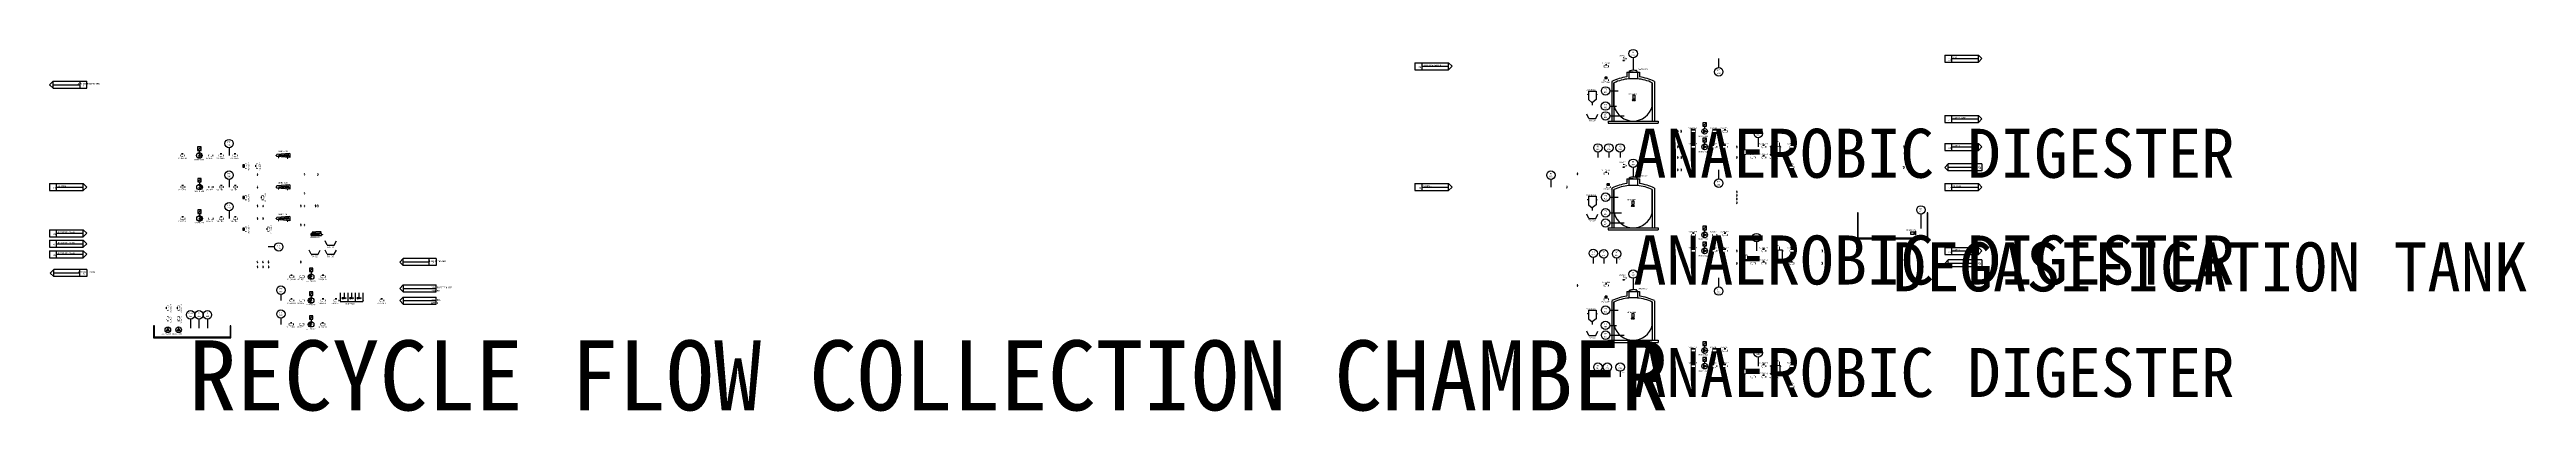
# Model space of a CAD drawing. Header units: millimetres. Extents: x 0 to 12089, y -479 to 374.
# Drawn here: x 7063 to 10593, y -320 to 196 of the extents above; entities that cross this region are included whole.
import ezdxf
from ezdxf.enums import TextEntityAlignment as Align

# ---------------------------------------------------------------- set-up
doc = ezdxf.new("R2018")
doc.units = ezdxf.units.MM
doc.header["$LTSCALE"] = 0.25
doc.set_wipeout_variables(frame=1)
for name, pattern in [('ACAD_ISO05W100', [33, 24, -3, 0, -3, 0, -3]), ('ACAD_ISO11W100', [33, 12, -3, 12, -3, 0, -3]), ('CENTER2', [28.575, 19.05, -3.175, 3.175, -3.175]), ('HIDDEN', [9.525, 6.35, -3.175])]:
    doc.linetypes.add(name, pattern=pattern)
for name, color, linetype, lineweight, true_color in [('air', 80, 'ACAD_ISO11W100', 25, 0x3fff00), ('chemical', 4, 'HIDDEN', 25, 0x00ffff), ('equipment', 5, 'Continuous', 25, 0x0000ff), ('instrumentation', 7, 'Continuous', 25, 0xffffff), ('sludge', 7, 'ACAD_ISO05W100', 25, 0x261313), ('Text', 7, 'Continuous', 25, 0xffffff), ('unit', 1, 'Continuous', 25, 0xff0000), ('valve', 7, 'Continuous', 25, 0xffffff), ('water', 5, 'CENTER2', 25, 0x0000ff)]:
    doc.layers.add(name, color=color, linetype=linetype, lineweight=lineweight, true_color=true_color)
doc.layers.add('gas', color=3, linetype='Continuous', lineweight=25)
doc.layers.add('Leachate', color=63, linetype='Continuous', lineweight=25)
doc.styles.add('FlareSeparator$0$Organica', font='arial.ttf')
doc.styles.add('Organica', font='arial.ttf')
doc.styles.get("Standard").update_dxf_attribs({"font": 'arial.ttf'})
doc.styles.add('WasteContainer_Screeningcontainer_SB$0$Organica', font='arial.ttf')
doc.dimstyles.new('ISO-25', dxfattribs={"dimtxt": 2.5, "dimasz": 2.5, "dimexe": 1.25, "dimexo": 0.625, "dimtad": 1, "dimtxsty": 'Standard', "dimcen": 2.5, "dimadec": 0, "dimazin": 0, "dimtfac": 1, "dimtmove": 0, "dimatfit": 3, "dimfxl": 1, "dimarcsym": 0})

# ---------------------------------------------------------------- blocks, each defined once
blk = doc.blocks.new('break')
blk.add_arc((0, 0), 1, 270, 90)
blk.add_wipeout([(-0.1, -0.1), (-0.1, -0.9), (0, -1), (0.1, -0.9), (0.1, -0.1), (0, 0)])
blk.add_wipeout([(-0.1, 0.1), (-0.1, 0.9), (0, 1), (0.1, 0.9), (0.1, 0.1), (0, 0)])
blk = doc.blocks.new('digester')
at = {"lineweight": 25, "ltscale": 0.25}
for p, q in [((-9, 72.7), (-9, 66)), ((-9, 72.7), (9, 72.7)), ((0, 72.7), (-6, 72.7)), ((-6, 72.7), (-6, 63.4)), ((0, 72.7), (6, 72.7)), ((6, 72.7), (6, 63.4)), ((9, 72.7), (9, 66)), ((-30.3, 59.5), (-30.3, 3)), ((-27.3, 24), (-27.3, 57.7)), ((-27.3, 57.7), (-27.3, 3)), ((6, 63.4), (-6, 63.4)), ((27.3, 24), (27.3, 57.7)), ((27.3, 57.7), (27.3, 3)), ((30.3, 59.5), (30.3, 3)), ((-35.5, 3), (35.5, 3)), ((-35.5, 3), (-35.5, 0)), ((-35.5, 0), (35.5, 0)), ((35.5, 3), (35.5, 0))]:
    blk.add_line(p, q, dxfattribs=at)
for centre, radius, start, end in [((0.4, -2.4), 69.1, 97.7927, 116.3198), ((0.2, -2.3), 65.9, 95.4381, 114.6631), ((-0.2, -2.3), 65.9, 65.3369, 84.5619), ((-0.4, -2.4), 69.1, 63.6802, 82.2073), ((0, 31.2), 28.2, 194.8587, 345.1413)]:
    blk.add_arc(centre, radius, start, end)
at = {"style": 'Organica', "flags": 1}
for tag, p in [('LIQUIDLEVEL', (0, -21.6)), ('DIAMETER', (0.1, -18.4)), ('VOLUME', (0, -24.9)), ('HEIGHT', (0, -15.2))]:
    blk.add_attdef(tag, text='', height=2, dxfattribs=at).set_placement(p, align=Align.MIDDLE_CENTER)
at = {"layer": 'Text', "lineweight": 30, "flags": 106}
blk.add_attdef('NAME1', text='', height=2.5, dxfattribs=at).set_placement((0, -8), align=Align.MIDDLE_CENTER)
blk = doc.blocks.new('*U172')
at = {"lineweight": 25, "ltscale": 0.25}
for p, q in [((-6, 0), (6, 0)), ((3.6, 3), (4.6, 3)), ((4.1, 3), (4.1, 2))]:
    blk.add_line(p, q, dxfattribs=at)
blk.add_ellipse((0, 0), major_axis=(-6, 0), ratio=0.447517, start_param=3.141593, end_param=6.283185)
at = {"char_height": 2, "width": 5.34, "attachment_point": 6, "line_spacing_factor": 0.9, "style": 'Organica'}
for insert in [(11.1, 4), (16, 4)]:
    blk.add_mtext('{\\W0.9;-}', dxfattribs=dict(at, insert=insert))
at = {"style": 'Organica', "width": 0.9}
for tag, p in [('AREA_CODE', (10.3, 4)), ('TAG_ID', (15, 4))]:
    blk.add_attdef(tag, text='', height=2, dxfattribs=at).set_placement(p, align=Align.MIDDLE_RIGHT)
at = {"style": 'Organica', "flags": 1}
for tag, p in [('PROCESSUNITAREA', (18.4, 8.4)), ('MATERIAL_BODY', (18.3, 24.8)), ('UNIT_DIAMETER', (18.4, 15)), ('NOTE_CHINESE', (18.3, 27.9)), ('MANUFACTURE', (18.4, 18)), ('SP_DIAMETER', (18.4, 12)), ('MODEL', (18.4, 21.1)), ('NOTE', (18.3, 30.9))]:
    blk.add_attdef(tag, text='', height=2, dxfattribs=at).set_placement(p, align=Align.MIDDLE_CENTER)
at = {"style": 'Organica', "width": 0.9, "flags": 8}
blk.add_attdef('TAG', text='', height=2, dxfattribs=at).set_placement((18.3, 4), align=Align.MIDDLE_CENTER)
blk = doc.blocks.new('RefAL1AirToBiofilter')
at = {"lineweight": 25, "ltscale": 0.25}
for p, q in [((5, 5), (0, 0)), ((5, -5), (0, 0)), ((5, 5), (53, 5)), ((5, -5), (5, 5)), ((5, 0), (43, 0)), ((43, 5), (43, -5)), ((53, -5), (53, 5)), ((5, -5), (53, -5))]:
    blk.add_line(p, q, dxfattribs=at)
at = {"layer": 'Text', "lineweight": 30, "flags": 104}
blk.add_attdef('Name', text='', height=2.5, dxfattribs=at).set_placement((40, 2.5), align=Align.MIDDLE_RIGHT)
blk.add_attdef('ID', text='', height=2.5, dxfattribs=at).set_placement((48, 0), align=Align.MIDDLE_CENTER)
blk = doc.blocks.new('*U191')
at = {"lineweight": 25, "ltscale": 0.25}
for p, q in [((-7, 12.6), (-7, 13.1)), ((-6, 12.6), (-7, 12.6)), ((-7, 12.6), (-7, 12.1)), ((-7, 1.5), (-7, 2)), ((-6, 1.5), (-7, 1.5)), ((-7, 1.5), (-7, 1)), ((-6, 12.6), (0.3, 12.6)), ((-6, 1.5), (0.3, 1.5)), ((-2.1, 11.3), (0.3, 12.6)), ((-2.1, 11.3), (0.3, 9.9)), ((-2.1, 8.5), (0.3, 9.9)), ((-2.1, 8.5), (0.3, 7.1)), ((-2.1, 5.7), (0.3, 7.1)), ((-2.1, 5.7), (0.3, 4.3)), ((-2.1, 2.9), (0.3, 4.3)), ((-2.1, 2.9), (0.3, 1.5)), ((6, 12.6), (7, 12.6)), ((6, 1.5), (7, 1.5)), ((7, 12.6), (7, 13.1)), ((7, 12.6), (7, 12.1)), ((7, 1.5), (7, 2)), ((7, 1.5), (7, 1))]:
    blk.add_line(p, q, dxfattribs=at)
blk.add_lwpolyline([(-6, 14.2), (6, 14.2), (6, 0), (-6, 0)], close=True, dxfattribs=at)
at = {"char_height": 2, "width": 5.34, "attachment_point": 6, "line_spacing_factor": 0.9, "style": 'Organica'}
for insert in [(-4.4, -3.8), (0, -3.8)]:
    blk.add_mtext('{\\W0.9;-}', dxfattribs=dict(at, insert=insert))
at = {"style": 'Organica', "flags": 1}
for tag, p in [('INSTALLED_POWER', (0.1, 72.1)), ('NOTE_CHINESE', (0.1, 78.4)), ('EQUIP_TYPE', (0.1, 84.4)), ('MATERIAL', (0.1, 75.3)), ('NOTE', (0.1, 81.4)), ('CONSUMED_POWER', (0.1, 69.1)), ('PROCESSUNITAREA', (0.6, 50.9)), ('UNIT_CAPACITY', (0.1, 59.8)), ('RUNNINGHOURS', (0.7, 53.8)), ('MANUFACTURE', (0.1, 62.9)), ('SP_CAPACITY', (0.1, 56.8)), ('MODEL', (0.1, 66))]:
    blk.add_attdef(tag, text='', height=2, dxfattribs=at).set_placement(p, align=Align.MIDDLE_CENTER)
at = {"style": 'Organica', "width": 0.9}
for tag, p in [('AREA_CODE', (-5.4, -3.8)), ('TAG_ID', (-0.8, -3.8))]:
    blk.add_attdef(tag, text='', height=2, dxfattribs=at).set_placement(p, align=Align.MIDDLE_RIGHT)
at = {"style": 'Organica', "width": 0.9, "flags": 8}
blk.add_attdef('TAG', text='', height=2, dxfattribs=at).set_placement((2.3, -3.8), align=Align.MIDDLE_CENTER)
blk = doc.blocks.new('*U205')
at = {"color": 4, "lineweight": 25, "ltscale": 0.25}
blk.add_line((0, 11), (0, -2), dxfattribs=at)
at = {"color": 4}
blk.add_circle((0, 17), 6, dxfattribs=at)
at = {"style": 'Organica', "width": 0.9}
for tag, flags, p in [('NOTE_CHINESE', 9, (31.2, 56.4)), ('MANUFACTURE', 9, (31.2, 50.4)), ('SPECIFICATION', 9, (31.2, 47.4)), ('AREA_CODE', 9, (31.2, 62.4)), ('EQUIP_TYPE', 9, (31.2, 65.4)), ('MODEL', 9, (31.2, 53.4)), ('NOTE', 9, (31.2, 59.4)), ('AO', 9, (31.2, 35.4)), ('DO', 9, (31.2, 41.4)), ('AI', 9, (31.2, 38.4)), ('DI', 9, (31.2, 44.4)), ('TAG_ID', 8, (0, 19)), ('TAG', 8, (0, 15)), ('PROCESSUNITAREA', 9, (31.2, 26.4)), ('PO', 9, (31.2, 29.4)), ('PB', 9, (31.2, 32.4))]:
    blk.add_attdef(tag, text='', height=2, dxfattribs=dict(at, flags=flags)).set_placement(p, align=Align.MIDDLE_CENTER)
blk = doc.blocks.new('*U207')
at = {"color": 4, "lineweight": 25, "ltscale": 0.25}
blk.add_line((0, 11), (0, -2), dxfattribs=at)
at = {"color": 4}
blk.add_circle((0, 17), 6, dxfattribs=at)
at = {"style": 'Organica', "width": 0.9}
for tag, flags, p in [('NOTE_CHINESE', 9, (31.2, 56.4)), ('MANUFACTURE', 9, (31.2, 50.4)), ('SPECIFICATION', 9, (31.2, 47.4)), ('AREA_CODE', 9, (31.2, 62.4)), ('EQUIP_TYPE', 9, (31.2, 65.4)), ('MODEL', 9, (31.2, 53.4)), ('NOTE', 9, (31.2, 59.4)), ('AO', 9, (31.2, 35.4)), ('DO', 9, (31.2, 41.4)), ('AI', 9, (31.2, 38.4)), ('DI', 9, (31.2, 44.4)), ('TAG_ID', 8, (0, 19)), ('TAG', 8, (0, 15)), ('PROCESSUNITAREA', 9, (31.2, 26.4)), ('PO', 9, (31.2, 29.4)), ('PB', 9, (31.2, 32.4))]:
    blk.add_attdef(tag, text='', height=2, dxfattribs=dict(at, flags=flags)).set_placement(p, align=Align.MIDDLE_CENTER)
blk = doc.blocks.new('*U208')
at = {"color": 4, "lineweight": 25, "ltscale": 0.25}
blk.add_line((0, 11), (0, -2), dxfattribs=at)
at = {"color": 4}
blk.add_circle((0, 17), 6, dxfattribs=at)
at = {"style": 'Organica', "width": 0.9}
for tag, flags, p in [('NOTE_CHINESE', 9, (31.2, 56.4)), ('MANUFACTURE', 9, (31.2, 50.4)), ('SPECIFICATION', 9, (31.2, 47.4)), ('AREA_CODE', 9, (31.2, 62.4)), ('EQUIP_TYPE', 9, (31.2, 65.4)), ('MODEL', 9, (31.2, 53.4)), ('NOTE', 9, (31.2, 59.4)), ('AO', 9, (31.2, 35.4)), ('DO', 9, (31.2, 41.4)), ('AI', 9, (31.2, 38.4)), ('DI', 9, (31.2, 44.4)), ('TAG_ID', 8, (0, 19)), ('TAG', 8, (0, 15)), ('PROCESSUNITAREA', 9, (31.2, 26.4)), ('PO', 9, (31.2, 29.4)), ('PB', 9, (31.2, 32.4))]:
    blk.add_attdef(tag, text='', height=2, dxfattribs=dict(at, flags=flags)).set_placement(p, align=Align.MIDDLE_CENTER)
blk = doc.blocks.new('*U216')
at = {"color": 4, "lineweight": 25, "ltscale": 0.25}
blk.add_line((0, 11), (0, 0), dxfattribs=at)
at = {"color": 4}
blk.add_circle((0, 17), 6, dxfattribs=at)
at = {"style": 'Organica', "width": 0.9}
for tag, flags, p in [('SP_FLUID', 9, (31.2, 71.4)), ('NOTE_CHINESE', 9, (31.2, 56.4)), ('MANUFACTURE', 9, (31.2, 50.4)), ('SPECIFICATION', 9, (31.2, 47.4)), ('AREA_CODE', 9, (31.2, 62.4)), ('EQUIP_TYPE', 9, (31.2, 65.4)), ('SP_FLOW', 9, (31.2, 68.4)), ('MODEL', 9, (31.2, 53.4)), ('NOTE', 9, (31.2, 59.4)), ('AO', 9, (31.2, 35.4)), ('DO', 9, (31.2, 41.4)), ('AI', 9, (31.2, 38.4)), ('DI', 9, (31.2, 44.4)), ('TAG_ID', 8, (0, 19)), ('TAG', 8, (0, 15)), ('PROCESSUNITAREA', 9, (31.2, 26.4)), ('PO', 9, (31.2, 29.4)), ('PB', 9, (31.2, 32.4))]:
    blk.add_attdef(tag, text='', height=2, dxfattribs=dict(at, flags=flags)).set_placement(p, align=Align.MIDDLE_CENTER)
blk = doc.blocks.new('*U217')
at = {"color": 4, "lineweight": 25, "ltscale": 0.25}
blk.add_line((-6, 17), (-14.8, 17), dxfattribs=at)
at = {"color": 4}
blk.add_circle((0, 17), 6, dxfattribs=at)
at = {"style": 'Organica', "width": 0.9}
for tag, flags, p in [('SP_FLUID', 9, (31.2, 71.4)), ('NOTE_CHINESE', 9, (31.2, 56.4)), ('MANUFACTURE', 9, (31.2, 50.4)), ('SPECIFICATION', 9, (31.2, 47.4)), ('AREA_CODE', 9, (31.2, 62.4)), ('EQUIP_TYPE', 9, (31.2, 65.4)), ('SP_FLOW', 9, (31.2, 68.4)), ('MODEL', 9, (31.2, 53.4)), ('NOTE', 9, (31.2, 59.4)), ('AO', 9, (31.2, 35.4)), ('DO', 9, (31.2, 41.4)), ('AI', 9, (31.2, 38.4)), ('DI', 9, (31.2, 44.4)), ('TAG_ID', 8, (0, 19)), ('TAG', 8, (0, 15)), ('PROCESSUNITAREA', 9, (31.2, 26.4)), ('PO', 9, (31.2, 29.4)), ('PB', 9, (31.2, 32.4))]:
    blk.add_attdef(tag, text='', height=2, dxfattribs=dict(at, flags=flags)).set_placement(p, align=Align.MIDDLE_CENTER)
blk = doc.blocks.new('*U218')
at = {"color": 4, "lineweight": 25, "ltscale": 0.25}
blk.add_line((0, 11), (0, -9.3), dxfattribs=at)
at = {"color": 4}
blk.add_circle((0, 17), 6, dxfattribs=at)
at = {"style": 'Organica', "width": 0.9}
for tag, flags, p in [('NOTE_CHINESE', 9, (31.2, 56.4)), ('MANUFACTURE', 9, (31.2, 50.4)), ('SPECIFICATION', 9, (31.2, 47.4)), ('AREA_CODE', 9, (31.2, 62.4)), ('EQUIP_TYPE', 9, (31.2, 65.4)), ('MODEL', 9, (31.2, 53.4)), ('NOTE', 9, (31.2, 59.4)), ('AO', 9, (31.2, 35.4)), ('DO', 9, (31.2, 41.4)), ('AI', 9, (31.2, 38.4)), ('DI', 9, (31.2, 44.4)), ('TAG_ID', 8, (0, 19)), ('TAG', 8, (0, 15)), ('PROCESSUNITAREA', 9, (31.2, 26.4)), ('PO', 9, (31.2, 29.4)), ('PB', 9, (31.2, 32.4))]:
    blk.add_attdef(tag, text='', height=2, dxfattribs=dict(at, flags=flags)).set_placement(p, align=Align.MIDDLE_CENTER)
blk = doc.blocks.new('*U219')
at = {"color": 4, "lineweight": 25, "ltscale": 0.25}
blk.add_line((0, 11), (0, 0), dxfattribs=at)
at = {"color": 4}
blk.add_circle((0, 17), 6, dxfattribs=at)
at = {"style": 'Organica', "width": 0.9}
for tag, flags, p in [('SP_FLUID', 9, (31.2, 71.4)), ('NOTE_CHINESE', 9, (31.2, 56.4)), ('MANUFACTURE', 9, (31.2, 50.4)), ('SPECIFICATION', 9, (31.2, 47.4)), ('AREA_CODE', 9, (31.2, 62.4)), ('EQUIP_TYPE', 9, (31.2, 65.4)), ('SP_FLOW', 9, (31.2, 68.4)), ('MODEL', 9, (31.2, 53.4)), ('NOTE', 9, (31.2, 59.4)), ('AO', 9, (31.2, 35.4)), ('DO', 9, (31.2, 41.4)), ('AI', 9, (31.2, 38.4)), ('DI', 9, (31.2, 44.4)), ('TAG_ID', 8, (0, 19)), ('TAG', 8, (0, 15)), ('PROCESSUNITAREA', 9, (31.2, 26.4)), ('PO', 9, (31.2, 29.4)), ('PB', 9, (31.2, 32.4))]:
    blk.add_attdef(tag, text='', height=2, dxfattribs=dict(at, flags=flags)).set_placement(p, align=Align.MIDDLE_CENTER)
blk = doc.blocks.new('*U295')
at = {"color": 4, "lineweight": 25, "ltscale": 0.25}
blk.add_line((0, 11), (0, 2.2), dxfattribs=at)
at = {"color": 4}
blk.add_circle((0, 17), 6, dxfattribs=at)
at = {"style": 'Organica', "width": 0.9}
for tag, flags, p in [('SP_FLUID', 9, (31.2, 71.4)), ('NOTE_CHINESE', 9, (31.2, 56.4)), ('MANUFACTURE', 9, (31.2, 50.4)), ('SPECIFICATION', 9, (31.2, 47.4)), ('AREA_CODE', 9, (31.2, 62.4)), ('EQUIP_TYPE', 9, (31.2, 65.4)), ('SP_FLOW', 9, (31.2, 68.4)), ('MODEL', 9, (31.2, 53.4)), ('NOTE', 9, (31.2, 59.4)), ('AO', 9, (31.2, 35.4)), ('DO', 9, (31.2, 41.4)), ('AI', 9, (31.2, 38.4)), ('DI', 9, (31.2, 44.4)), ('TAG_ID', 8, (0, 19)), ('TAG', 8, (0, 15)), ('PROCESSUNITAREA', 9, (31.2, 26.4)), ('PO', 9, (31.2, 29.4)), ('PB', 9, (31.2, 32.4))]:
    blk.add_attdef(tag, text='', height=2, dxfattribs=dict(at, flags=flags)).set_placement(p, align=Align.MIDDLE_CENTER)
blk = doc.blocks.new('*U234')
at = {"color": 4, "lineweight": 25, "ltscale": 0.25}
blk.add_line((0, 11), (0, -2), dxfattribs=at)
at = {"color": 4}
blk.add_circle((0, 17), 6, dxfattribs=at)
at = {"style": 'Organica', "width": 0.9}
for tag, flags, p in [('NOTE_CHINESE', 9, (31.2, 56.4)), ('MANUFACTURE', 9, (31.2, 50.4)), ('SPECIFICATION', 9, (31.2, 47.4)), ('AREA_CODE', 9, (31.2, 62.4)), ('EQUIP_TYPE', 9, (31.2, 65.4)), ('MODEL', 9, (31.2, 53.4)), ('NOTE', 9, (31.2, 59.4)), ('AO', 9, (31.2, 35.4)), ('DO', 9, (31.2, 41.4)), ('AI', 9, (31.2, 38.4)), ('DI', 9, (31.2, 44.4)), ('TAG_ID', 8, (0, 19)), ('TAG', 8, (0, 15)), ('PROCESSUNITAREA', 9, (31.2, 26.4)), ('PO', 9, (31.2, 29.4)), ('PB', 9, (31.2, 32.4))]:
    blk.add_attdef(tag, text='', height=2, dxfattribs=dict(at, flags=flags)).set_placement(p, align=Align.MIDDLE_CENTER)
blk = doc.blocks.new('*U299')
at = {"color": 4, "lineweight": 25, "ltscale": 0.25}
blk.add_line((6, 17), (15.9, 17), dxfattribs=at)
at = {"color": 4}
blk.add_circle((0, 17), 6, dxfattribs=at)
at = {"style": 'Organica', "width": 0.9}
for tag, flags, p in [('NOTE_CHINESE', 9, (31.2, 56.4)), ('MANUFACTURE', 9, (31.2, 50.4)), ('SPECIFICATION', 9, (31.2, 47.4)), ('AREA_CODE', 9, (31.2, 62.4)), ('EQUIP_TYPE', 9, (31.2, 65.4)), ('MODEL', 9, (31.2, 53.4)), ('NOTE', 9, (31.2, 59.4)), ('AO', 9, (31.2, 35.4)), ('DO', 9, (31.2, 41.4)), ('AI', 9, (31.2, 38.4)), ('DI', 9, (31.2, 44.4)), ('TAG_ID', 8, (0, 19)), ('TAG', 8, (0, 15)), ('PROCESSUNITAREA', 9, (31.2, 26.4)), ('PO', 9, (31.2, 29.4)), ('PB', 9, (31.2, 32.4))]:
    blk.add_attdef(tag, text='', height=2, dxfattribs=dict(at, flags=flags)).set_placement(p, align=Align.MIDDLE_CENTER)
blk = doc.blocks.new('*U300')
at = {"color": 4, "lineweight": 25, "ltscale": 0.25}
blk.add_line((0, 11), (0, 3.3), dxfattribs=at)
at = {"color": 4}
blk.add_circle((0, 17), 6, dxfattribs=at)
at = {"style": 'Organica', "width": 0.9}
for tag, flags, p in [('SP_FLUID', 9, (31.2, 71.4)), ('NOTE_CHINESE', 9, (31.2, 56.4)), ('MANUFACTURE', 9, (31.2, 50.4)), ('SPECIFICATION', 9, (31.2, 47.4)), ('AREA_CODE', 9, (31.2, 62.4)), ('EQUIP_TYPE', 9, (31.2, 65.4)), ('SP_FLOW', 9, (31.2, 68.4)), ('MODEL', 9, (31.2, 53.4)), ('NOTE', 9, (31.2, 59.4)), ('AO', 9, (31.2, 35.4)), ('DO', 9, (31.2, 41.4)), ('AI', 9, (31.2, 38.4)), ('DI', 9, (31.2, 44.4)), ('TAG_ID', 8, (0, 19)), ('TAG', 8, (0, 15)), ('PROCESSUNITAREA', 9, (31.2, 26.4)), ('PO', 9, (31.2, 29.4)), ('PB', 9, (31.2, 32.4))]:
    blk.add_attdef(tag, text='', height=2, dxfattribs=dict(at, flags=flags)).set_placement(p, align=Align.MIDDLE_CENTER)
blk = doc.blocks.new('*U301')
at = {"color": 4, "lineweight": 25, "ltscale": 0.25}
blk.add_line((0, 23), (0, 36), dxfattribs=at)
at = {"color": 4}
blk.add_circle((0, 17), 6, dxfattribs=at)
at = {"style": 'Organica', "width": 0.9}
for tag, flags, p in [('SP_FLUID', 9, (31.2, 71.4)), ('NOTE_CHINESE', 9, (31.2, 56.4)), ('MANUFACTURE', 9, (31.2, 50.4)), ('SPECIFICATION', 9, (31.2, 47.4)), ('AREA_CODE', 9, (31.2, 62.4)), ('EQUIP_TYPE', 9, (31.2, 65.4)), ('SP_FLOW', 9, (31.2, 68.4)), ('MODEL', 9, (31.2, 53.4)), ('NOTE', 9, (31.2, 59.4)), ('AO', 9, (31.2, 35.4)), ('DO', 9, (31.2, 41.4)), ('AI', 9, (31.2, 38.4)), ('DI', 9, (31.2, 44.4)), ('TAG_ID', 8, (0, 19)), ('TAG', 8, (0, 15)), ('PROCESSUNITAREA', 9, (31.2, 26.4)), ('PO', 9, (31.2, 29.4)), ('PB', 9, (31.2, 32.4))]:
    blk.add_attdef(tag, text='', height=2, dxfattribs=dict(at, flags=flags)).set_placement(p, align=Align.MIDDLE_CENTER)
blk = doc.blocks.new('*U302')
at = {"color": 4, "lineweight": 25, "ltscale": 0.25}
blk.add_line((6, 17), (18.1, 17), dxfattribs=at)
at = {"color": 4}
blk.add_circle((0, 17), 6, dxfattribs=at)
at = {"style": 'Organica', "width": 0.9}
for tag, flags, p in [('NOTE_CHINESE', 9, (31.2, 56.4)), ('MANUFACTURE', 9, (31.2, 50.4)), ('SPECIFICATION', 9, (31.2, 47.4)), ('AREA_CODE', 9, (31.2, 62.4)), ('EQUIP_TYPE', 9, (31.2, 65.4)), ('MODEL', 9, (31.2, 53.4)), ('NOTE', 9, (31.2, 59.4)), ('AO', 9, (31.2, 35.4)), ('DO', 9, (31.2, 41.4)), ('AI', 9, (31.2, 38.4)), ('DI', 9, (31.2, 44.4)), ('TAG_ID', 8, (0, 19)), ('TAG', 8, (0, 15)), ('PROCESSUNITAREA', 9, (31.2, 26.4)), ('PO', 9, (31.2, 29.4)), ('PB', 9, (31.2, 32.4))]:
    blk.add_attdef(tag, text='', height=2, dxfattribs=dict(at, flags=flags)).set_placement(p, align=Align.MIDDLE_CENTER)
blk = doc.blocks.new('*U303')
at = {"color": 4, "lineweight": 25, "ltscale": 0.25}
blk.add_line((6, 17), (26.3, 17), dxfattribs=at)
at = {"color": 4}
blk.add_circle((0, 17), 6, dxfattribs=at)
at = {"style": 'Organica', "width": 0.9}
for tag, flags, p in [('NOTE_CHINESE', 9, (31.2, 56.4)), ('MANUFACTURE', 9, (31.2, 50.4)), ('SPECIFICATION', 9, (31.2, 47.4)), ('AREA_CODE', 9, (31.2, 62.4)), ('EQUIP_TYPE', 9, (31.2, 65.4)), ('MODEL', 9, (31.2, 53.4)), ('NOTE', 9, (31.2, 59.4)), ('AO', 9, (31.2, 35.4)), ('DO', 9, (31.2, 41.4)), ('AI', 9, (31.2, 38.4)), ('DI', 9, (31.2, 44.4)), ('TAG_ID', 8, (0, 19)), ('TAG', 8, (0, 15)), ('PROCESSUNITAREA', 9, (31.2, 26.4)), ('PO', 9, (31.2, 29.4)), ('PB', 9, (31.2, 32.4))]:
    blk.add_attdef(tag, text='', height=2, dxfattribs=dict(at, flags=flags)).set_placement(p, align=Align.MIDDLE_CENTER)
blk = doc.blocks.new('*U304')
at = {"color": 4, "lineweight": 25, "ltscale": 0.25}
blk.add_line((0, 11), (0, 3.2), dxfattribs=at)
at = {"color": 4}
blk.add_circle((0, 17), 6, dxfattribs=at)
at = {"style": 'Organica', "width": 0.9}
for tag, flags, p in [('NOTE_CHINESE', 9, (31.2, 56.4)), ('MANUFACTURE', 9, (31.2, 50.4)), ('SPECIFICATION', 9, (31.2, 47.4)), ('AREA_CODE', 9, (31.2, 62.4)), ('EQUIP_TYPE', 9, (31.2, 65.4)), ('MODEL', 9, (31.2, 53.4)), ('NOTE', 9, (31.2, 59.4)), ('AO', 9, (31.2, 35.4)), ('DO', 9, (31.2, 41.4)), ('AI', 9, (31.2, 38.4)), ('DI', 9, (31.2, 44.4)), ('TAG_ID', 8, (0, 19)), ('TAG', 8, (0, 15)), ('PROCESSUNITAREA', 9, (31.2, 26.4)), ('PO', 9, (31.2, 29.4)), ('PB', 9, (31.2, 32.4))]:
    blk.add_attdef(tag, text='', height=2, dxfattribs=dict(at, flags=flags)).set_placement(p, align=Align.MIDDLE_CENTER)
blk = doc.blocks.new('*U305')
at = {"color": 4, "lineweight": 25, "ltscale": 0.25}
blk.add_line((0, 11), (0, 3.3), dxfattribs=at)
at = {"color": 4}
blk.add_circle((0, 17), 6, dxfattribs=at)
at = {"insert": (4.5, 9.4), "char_height": 2, "width": 5.34, "attachment_point": 5, "line_spacing_factor": 0.9, "style": 'Organica'}
blk.add_mtext('\\pxqc;{\\W0.9;pH}', dxfattribs=at)
at = {"style": 'Organica', "width": 0.9}
for tag, flags, p in [('NOTE_CHINESE', 9, (31.2, 56.4)), ('MANUFACTURE', 9, (31.2, 50.4)), ('SPECIFICATION', 9, (31.2, 47.4)), ('AREA_CODE', 9, (31.2, 62.4)), ('EQUIP_TYPE', 9, (31.2, 65.4)), ('MODEL', 9, (31.2, 53.4)), ('NOTE', 9, (31.2, 59.4)), ('AO', 9, (31.2, 35.4)), ('DO', 9, (31.2, 41.4)), ('AI', 9, (31.2, 38.4)), ('DI', 9, (31.2, 44.4)), ('TAG_ID', 8, (0, 19)), ('TAG', 8, (0, 15)), ('PROCESSUNITAREA', 9, (31.2, 26.4)), ('PO', 9, (31.2, 29.4)), ('PB', 9, (31.2, 32.4))]:
    blk.add_attdef(tag, text='', height=2, dxfattribs=dict(at, flags=flags)).set_placement(p, align=Align.MIDDLE_CENTER)
blk = doc.blocks.new('*U306')
at = {"color": 4, "lineweight": 25, "ltscale": 0.25}
blk.add_line((0, 11), (0, -6.7), dxfattribs=at)
at = {"color": 4}
blk.add_circle((0, 17), 6, dxfattribs=at)
at = {"style": 'Organica', "width": 0.9}
for tag, flags, p in [('SP_FLUID', 9, (31.2, 71.4)), ('NOTE_CHINESE', 9, (31.2, 56.4)), ('MANUFACTURE', 9, (31.2, 50.4)), ('SPECIFICATION', 9, (31.2, 47.4)), ('AREA_CODE', 9, (31.2, 62.4)), ('EQUIP_TYPE', 9, (31.2, 65.4)), ('SP_FLOW', 9, (31.2, 68.4)), ('MODEL', 9, (31.2, 53.4)), ('NOTE', 9, (31.2, 59.4)), ('AO', 9, (31.2, 35.4)), ('DO', 9, (31.2, 41.4)), ('AI', 9, (31.2, 38.4)), ('DI', 9, (31.2, 44.4)), ('TAG_ID', 8, (0, 19)), ('TAG', 8, (0, 15)), ('PROCESSUNITAREA', 9, (31.2, 26.4)), ('PO', 9, (31.2, 29.4)), ('PB', 9, (31.2, 32.4))]:
    blk.add_attdef(tag, text='', height=2, dxfattribs=dict(at, flags=flags)).set_placement(p, align=Align.MIDDLE_CENTER)
blk = doc.blocks.new('*U309')
at = {"color": 4, "lineweight": 25, "ltscale": 0.25}
blk.add_line((6, 17), (22.9, 17), dxfattribs=at)
at = {"color": 4}
blk.add_circle((0, 17), 6, dxfattribs=at)
at = {"style": 'Organica', "width": 0.9}
for tag, flags, p in [('NOTE_CHINESE', 9, (31.2, 56.4)), ('MANUFACTURE', 9, (31.2, 50.4)), ('SPECIFICATION', 9, (31.2, 47.4)), ('AREA_CODE', 9, (31.2, 62.4)), ('EQUIP_TYPE', 9, (31.2, 65.4)), ('MODEL', 9, (31.2, 53.4)), ('NOTE', 9, (31.2, 59.4)), ('AO', 9, (31.2, 35.4)), ('DO', 9, (31.2, 41.4)), ('AI', 9, (31.2, 38.4)), ('DI', 9, (31.2, 44.4)), ('TAG_ID', 8, (0, 19)), ('TAG', 8, (0, 15)), ('PROCESSUNITAREA', 9, (31.2, 26.4)), ('PO', 9, (31.2, 29.4)), ('PB', 9, (31.2, 32.4))]:
    blk.add_attdef(tag, text='', height=2, dxfattribs=dict(at, flags=flags)).set_placement(p, align=Align.MIDDLE_CENTER)
blk = doc.blocks.new('*U310')
at = {"color": 4, "lineweight": 25, "ltscale": 0.25}
blk.add_line((0, 11), (0, 2.5), dxfattribs=at)
at = {"color": 4}
blk.add_circle((0, 17), 6, dxfattribs=at)
at = {"style": 'Organica', "width": 0.9}
for tag, flags, p in [('SP_FLUID', 9, (31.2, 71.4)), ('NOTE_CHINESE', 9, (31.2, 56.4)), ('MANUFACTURE', 9, (31.2, 50.4)), ('SPECIFICATION', 9, (31.2, 47.4)), ('AREA_CODE', 9, (31.2, 62.4)), ('EQUIP_TYPE', 9, (31.2, 65.4)), ('SP_FLOW', 9, (31.2, 68.4)), ('MODEL', 9, (31.2, 53.4)), ('NOTE', 9, (31.2, 59.4)), ('AO', 9, (31.2, 35.4)), ('DO', 9, (31.2, 41.4)), ('AI', 9, (31.2, 38.4)), ('DI', 9, (31.2, 44.4)), ('TAG_ID', 8, (0, 19)), ('TAG', 8, (0, 15)), ('PROCESSUNITAREA', 9, (31.2, 26.4)), ('PO', 9, (31.2, 29.4)), ('PB', 9, (31.2, 32.4))]:
    blk.add_attdef(tag, text='', height=2, dxfattribs=dict(at, flags=flags)).set_placement(p, align=Align.MIDDLE_CENTER)
blk = doc.blocks.new('*U313')
at = {"color": 4, "lineweight": 25, "ltscale": 0.25}
blk.add_line((6, 17), (26.3, 17), dxfattribs=at)
at = {"color": 4}
blk.add_circle((0, 17), 6, dxfattribs=at)
at = {"style": 'Organica', "width": 0.9}
for tag, flags, p in [('NOTE_CHINESE', 9, (31.2, 56.4)), ('MANUFACTURE', 9, (31.2, 50.4)), ('SPECIFICATION', 9, (31.2, 47.4)), ('AREA_CODE', 9, (31.2, 62.4)), ('EQUIP_TYPE', 9, (31.2, 65.4)), ('MODEL', 9, (31.2, 53.4)), ('NOTE', 9, (31.2, 59.4)), ('AO', 9, (31.2, 35.4)), ('DO', 9, (31.2, 41.4)), ('AI', 9, (31.2, 38.4)), ('DI', 9, (31.2, 44.4)), ('TAG_ID', 8, (0, 19)), ('TAG', 8, (0, 15)), ('PROCESSUNITAREA', 9, (31.2, 26.4)), ('PO', 9, (31.2, 29.4)), ('PB', 9, (31.2, 32.4))]:
    blk.add_attdef(tag, text='', height=2, dxfattribs=dict(at, flags=flags)).set_placement(p, align=Align.MIDDLE_CENTER)
blk = doc.blocks.new('*U225')
at = {"color": 4, "lineweight": 25, "ltscale": 0.25}
blk.add_line((0, 11), (0, -2), dxfattribs=at)
at = {"color": 4}
blk.add_circle((0, 17), 6, dxfattribs=at)
at = {"style": 'Organica', "width": 0.9}
for tag, flags, p in [('SP_FLUID', 9, (31.2, 71.4)), ('NOTE_CHINESE', 9, (31.2, 56.4)), ('MANUFACTURE', 9, (31.2, 50.4)), ('SPECIFICATION', 9, (31.2, 47.4)), ('AREA_CODE', 9, (31.2, 62.4)), ('EQUIP_TYPE', 9, (31.2, 65.4)), ('SP_FLOW', 9, (31.2, 68.4)), ('MODEL', 9, (31.2, 53.4)), ('NOTE', 9, (31.2, 59.4)), ('AO', 9, (31.2, 35.4)), ('DO', 9, (31.2, 41.4)), ('AI', 9, (31.2, 38.4)), ('DI', 9, (31.2, 44.4)), ('TAG_ID', 8, (0, 19)), ('TAG', 8, (0, 15)), ('PROCESSUNITAREA', 9, (31.2, 26.4)), ('PO', 9, (31.2, 29.4)), ('PB', 9, (31.2, 32.4))]:
    blk.add_attdef(tag, text='', height=2, dxfattribs=dict(at, flags=flags)).set_placement(p, align=Align.MIDDLE_CENTER)
blk = doc.blocks.new('*U317')
at = {"color": 4, "lineweight": 25, "ltscale": 0.25}
blk.add_line((0, 11), (0, 3.3), dxfattribs=at)
at = {"color": 4}
blk.add_circle((0, 17), 6, dxfattribs=at)
at = {"style": 'Organica', "width": 0.9}
for tag, flags, p in [('SP_FLUID', 9, (31.2, 71.4)), ('NOTE_CHINESE', 9, (31.2, 56.4)), ('MANUFACTURE', 9, (31.2, 50.4)), ('SPECIFICATION', 9, (31.2, 47.4)), ('AREA_CODE', 9, (31.2, 62.4)), ('EQUIP_TYPE', 9, (31.2, 65.4)), ('SP_FLOW', 9, (31.2, 68.4)), ('MODEL', 9, (31.2, 53.4)), ('NOTE', 9, (31.2, 59.4)), ('AO', 9, (31.2, 35.4)), ('DO', 9, (31.2, 41.4)), ('AI', 9, (31.2, 38.4)), ('DI', 9, (31.2, 44.4)), ('TAG_ID', 8, (0, 19)), ('TAG', 8, (0, 15)), ('PROCESSUNITAREA', 9, (31.2, 26.4)), ('PO', 9, (31.2, 29.4)), ('PB', 9, (31.2, 32.4))]:
    blk.add_attdef(tag, text='', height=2, dxfattribs=dict(at, flags=flags)).set_placement(p, align=Align.MIDDLE_CENTER)
blk = doc.blocks.new('*U323')
at = {"color": 4, "lineweight": 25, "ltscale": 0.25}
blk.add_line((0, 11), (0, -5.1), dxfattribs=at)
at = {"color": 4}
blk.add_circle((0, 17), 6, dxfattribs=at)
at = {"style": 'Organica', "width": 0.9}
for tag, flags, p in [('SP_FLUID', 9, (31.2, 71.4)), ('NOTE_CHINESE', 9, (31.2, 56.4)), ('MANUFACTURE', 9, (31.2, 50.4)), ('SPECIFICATION', 9, (31.2, 47.4)), ('AREA_CODE', 9, (31.2, 62.4)), ('EQUIP_TYPE', 9, (31.2, 65.4)), ('SP_FLOW', 9, (31.2, 68.4)), ('MODEL', 9, (31.2, 53.4)), ('NOTE', 9, (31.2, 59.4)), ('AO', 9, (31.2, 35.4)), ('DO', 9, (31.2, 41.4)), ('AI', 9, (31.2, 38.4)), ('DI', 9, (31.2, 44.4)), ('TAG_ID', 8, (0, 19)), ('TAG', 8, (0, 15)), ('PROCESSUNITAREA', 9, (31.2, 26.4)), ('PO', 9, (31.2, 29.4)), ('PB', 9, (31.2, 32.4))]:
    blk.add_attdef(tag, text='', height=2, dxfattribs=dict(at, flags=flags)).set_placement(p, align=Align.MIDDLE_CENTER)
blk = doc.blocks.new('*U350')
at = {"lineweight": 25, "ltscale": 0.25, "flags": 128}
blk.add_lwpolyline([(0, 17), (0, 0), (110, 0), (110, 17), (109, 17), (109, 1), (1, 1), (1, 17)], close=True, dxfattribs=at)
at = {"style": 'Organica', "flags": 1}
for tag, p in [('HEIGHT', (-11.4, 36)), ('WIDTH', (-11.4, 39)), ('LIQUIDLEVEL', (-11.4, 29.9)), ('VOLUME', (-11.4, 27)), ('LENGTH', (-11.4, 33))]:
    blk.add_attdef(tag, text='', height=2, dxfattribs=at).set_placement(p, align=Align.MIDDLE_CENTER)
at = {"layer": 'Text', "lineweight": 30, "flags": 104}
blk.add_attdef('NAME1', text='', height=2.5, dxfattribs=at).set_placement((50.1, -3.7), align=Align.MIDDLE_CENTER)
blk = doc.blocks.new('*U351')
at = {"lineweight": 25, "ltscale": 0.25}
for p, q in [((-6.5, 8.4), (-6.5, 9)), ((-5.3, 8.4), (-6.5, 8.4)), ((-6.5, 8.4), (-6.5, 7.7)), ((-5.3, 13.3), (5.3, 13.3)), ((-5.3, 13.3), (-5.3, 1.1)), ((-5.3, 1.1), (0, -3.3)), ((5.3, 1.1), (0, -3.3)), ((5.3, 13.3), (5.3, 1.1)), ((5.3, 8.4), (6.5, 8.4)), ((6.5, 8.4), (6.5, 9)), ((6.5, 8.4), (6.5, 7.7)), ((0, -3.3), (0, -7)), ((1.2, -2.3), (1.3, -2.3))]:
    blk.add_line(p, q, dxfattribs=at)
at = {"char_height": 2, "width": 5.34, "attachment_point": 6, "line_spacing_factor": 0.9, "style": 'Organica'}
for insert in [(-4.6, 15), (0.1, 15)]:
    blk.add_mtext('{\\W0.9;-}', dxfattribs=dict(at, insert=insert))
at = {"style": 'Organica', "flags": 1}
for tag, p in [('CONSUMED_POWER', (25, 40.8)), ('INSTALLED_POWER', (25, 43.8)), ('MATERIAL_BODY', (25, 47)), ('NOTE_CHINESE', (25, 50.1)), ('MANUFACTURE', (25, 34.5)), ('MODEL', (25, 37.6)), ('NOTE', (25, 53.1)), ('PROCESSUNITAREA', (25, 22.1)), ('UNIT_FLOW', (25, 25.5)), ('SP_FLOW', (25, 28.5))]:
    blk.add_attdef(tag, text='', height=2, dxfattribs=at).set_placement(p, align=Align.MIDDLE_CENTER)
at = {"style": 'Organica', "width": 0.9}
for tag, p in [('AREA_CODE', (-5.7, 15)), ('TAG_ID', (-0.8, 15))]:
    blk.add_attdef(tag, text='', height=2, dxfattribs=at).set_placement(p, align=Align.MIDDLE_RIGHT)
at = {"style": 'Organica', "width": 0.9, "flags": 8}
blk.add_attdef('TAG', text='', height=2, dxfattribs=at).set_placement((2.4, 15), align=Align.MIDDLE_CENTER)
blk = doc.blocks.new('*U355')
at = {"lineweight": 25, "ltscale": 0.25}
for p, q in [((-0.9, 1.2), (-0.9, 1.7)), ((0, 1.2), (-0.9, 1.2)), ((-0.9, 1.2), (-0.9, 0.7)), ((0, 12.4), (0, 0)), ((0, 0), (10.6, 0)), ((5.3, 12.4), (5.3, 4.4)), ((10.6, 12.4), (10.6, 0)), ((10.6, 0), (21.3, 0)), ((16, 12.4), (16, 4.4)), ((21.3, 12.4), (21.3, 0)), ((21.3, 0), (31.9, 0)), ((26.6, 12.4), (26.6, 4.4)), ((31.9, 12.4), (31.9, 0)), ((31.9, 1.2), (32.8, 1.2)), ((32.8, 1.2), (32.8, 1.7)), ((32.8, 1.2), (32.8, 0.7))]:
    blk.add_line(p, q, dxfattribs=at)
at = {"extrusion": (0, 0, -1)}
for centre in [(3.8, 4.4), (14.5, 4.4), (25.1, 4.4)]:
    blk.add_ellipse(centre, major_axis=(1.48, 0), ratio=0.454465, dxfattribs=at)
for centre in [(6.8, 4.4), (17.4, 4.4), (28.1, 4.4)]:
    blk.add_ellipse(centre, major_axis=(-1.48, 0), ratio=0.454465)
at = {"char_height": 2, "width": 5.34, "attachment_point": 6, "line_spacing_factor": 0.9, "style": 'Organica'}
for insert in [(11.5, -3.5), (15.7, -3.5)]:
    blk.add_mtext('{\\W0.9;-}', dxfattribs=dict(at, insert=insert))
at = {"style": 'Organica', "flags": 1}
for tag, p in [('NOTE_CHINESE', (49.4, 72.3)), ('EQUIP_TYPE', (49.4, 78.3)), ('NOTE', (49.4, 75.3)), ('CONSUMED_POWER', (49.4, 69.3)), ('INSTALLED_POWER', (49.4, 60)), ('MANUFACTURE', (49.4, 53.7)), ('RUNNINGHOURS', (50.2, 41.4)), ('INSTALLATION', (50.5, 44.5)), ('UNIT_FLOW', (50, 50.7)), ('MATERIAL', (49.4, 63.2)), ('STB_DTY', (49.4, 66.3)), ('SP_FLOW', (50, 47.7)), ('MODEL', (49.4, 56.8)), ('DO', (50.2, 35.4)), ('DI', (50.2, 38.4)), ('PROCESSUNITAREA', (50.2, 26)), ('PO', (50.2, 29.4)), ('PB', (50.2, 32.4))]:
    blk.add_attdef(tag, text='', height=2, dxfattribs=at).set_placement(p, align=Align.MIDDLE_CENTER)
at = {"style": 'Organica', "width": 0.9}
for tag, p in [('AREA_CODE', (10.7, -3.5)), ('TAG_ID', (14.9, -3.5))]:
    blk.add_attdef(tag, text='', height=2, dxfattribs=at).set_placement(p, align=Align.MIDDLE_RIGHT)
at = {"style": 'Organica', "width": 0.9, "flags": 8}
blk.add_attdef('TAG', text='', height=2, dxfattribs=at).set_placement((18, -3.5), align=Align.MIDDLE_CENTER)
blk = doc.blocks.new('*U377')
blk.add_circle((0, 0), 4)
blk.add_solid([(-3.4, -2.1), (0, 4), (3.4, -2.1)])
at = {"char_height": 2, "width": 5.34, "attachment_point": 6, "line_spacing_factor": 0.9, "style": 'Organica'}
for insert in [(-5.1, -6), (-0.2, -6)]:
    blk.add_mtext('{\\W0.9;-}', dxfattribs=dict(at, insert=insert))
at = {"style": 'Organica', "flags": 1}
for tag, p in [('MATERIAL_IMPELLER', (-13.9, 87.6)), ('MATERIAL_HOUSING', (-13.9, 90.6)), ('CONSUMED_POWER', (-13.9, 78.4)), ('INSTALLED_POWER', (-13.9, 81.4)), ('NOTE_CHINESE', (-13.9, 93.7)), ('MANUFACTURE', (-13.9, 72.2)), ('PUMP_TYPE', (-13.9, 99.7)), ('MODEL', (-13.9, 75.3)), ('NOTE', (-13.9, 96.7)), ('RUNNINGHOURS', (-13.4, 50.6)), ('UNIT_CAPACITY', (-13.4, 69.1)), ('INSTALLATION', (-13.4, 57)), ('SP_CAPACITY', (-13.4, 66.2)), ('UNIT_HEAD', (-13.4, 63.1)), ('HOSTNAME', (-13, 46.9)), ('SP_HEAD', (-13.4, 60.1)), ('STB_DTY', (-13.4, 53.6)), ('DO', (-13.9, 38.6)), ('DI', (-13.9, 41.6)), ('PROCESSUNITAREA', (-13.9, 23.6)), ('PO', (-13.9, 26.6))]:
    blk.add_attdef(tag, text='', height=2, dxfattribs=at).set_placement(p, align=Align.MIDDLE_CENTER)
at = {"style": 'Organica', "width": 0.9}
blk.add_attdef('AREA_CODE', text='', height=2, dxfattribs=at).set_placement((-6.1, -6), align=Align.MIDDLE_RIGHT)
at = {"style": 'Organica'}
blk.add_attdef('TAG_ID', text='', height=2, dxfattribs=at).set_placement((-1, -6), align=Align.MIDDLE_RIGHT)
at = {"style": 'Organica', "width": 0.9, "flags": 8}
blk.add_attdef('TAG', text='', height=2, dxfattribs=at).set_placement((2.1, -6), align=Align.MIDDLE_CENTER)
blk = doc.blocks.new('*U379')
blk.add_circle((0, 0), 4)
blk.add_solid([(-3.4, -2.1), (0, 4), (3.4, -2.1)])
at = {"char_height": 2, "width": 5.34, "attachment_point": 6, "line_spacing_factor": 0.9, "style": 'Organica'}
for insert in [(-5.1, -6), (-0.2, -6)]:
    blk.add_mtext('{\\W0.9;-}', dxfattribs=dict(at, insert=insert))
at = {"style": 'Organica', "flags": 1}
for tag, p in [('MATERIAL_IMPELLER', (-13.9, 87.6)), ('MATERIAL_HOUSING', (-13.9, 90.6)), ('CONSUMED_POWER', (-13.9, 78.4)), ('INSTALLED_POWER', (-13.9, 81.4)), ('NOTE_CHINESE', (-13.9, 93.7)), ('MANUFACTURE', (-13.9, 72.2)), ('PUMP_TYPE', (-13.9, 99.7)), ('MODEL', (-13.9, 75.3)), ('NOTE', (-13.9, 96.7)), ('RUNNINGHOURS', (-13.4, 50.6)), ('UNIT_CAPACITY', (-13.4, 69.1)), ('INSTALLATION', (-13.4, 57)), ('SP_CAPACITY', (-13.4, 66.2)), ('UNIT_HEAD', (-13.4, 63.1)), ('HOSTNAME', (-13, 46.9)), ('SP_HEAD', (-13.4, 60.1)), ('STB_DTY', (-13.4, 53.6)), ('DO', (-13.9, 38.6)), ('DI', (-13.9, 41.6)), ('PROCESSUNITAREA', (-13.9, 23.6)), ('PO', (-13.9, 26.6))]:
    blk.add_attdef(tag, text='', height=2, dxfattribs=at).set_placement(p, align=Align.MIDDLE_CENTER)
at = {"style": 'Organica', "width": 0.9}
blk.add_attdef('AREA_CODE', text='', height=2, dxfattribs=at).set_placement((-6.1, -6), align=Align.MIDDLE_RIGHT)
at = {"style": 'Organica'}
blk.add_attdef('TAG_ID', text='', height=2, dxfattribs=at).set_placement((-1, -6), align=Align.MIDDLE_RIGHT)
at = {"style": 'Organica', "width": 0.9, "flags": 8}
blk.add_attdef('TAG', text='', height=2, dxfattribs=at).set_placement((2.1, -6), align=Align.MIDDLE_CENTER)
blk = doc.blocks.new('*U381')
at = {"lineweight": 25, "ltscale": 0.25}
for p, q in [((-7.3, 2.5), (-12.3, 2.5)), ((-12.3, 2.5), (-12.3, -2.5)), ((-7.3, -2.5), (-12.3, 2.5)), ((-7.3, -2.5), (-7.3, 2.5)), ((-3.4, -2.1), (0, 4)), ((0, 4), (3.4, -2.1)), ((-12.3, -2.5), (-7.3, -2.5)), ((-7.3, 0), (-4, 0))]:
    blk.add_line(p, q, dxfattribs=at)
blk.add_circle((0, 0), 4)
for centre, start, end in [((0, 0.6), 90, 270), ((0, -0.6), 270, 90)]:
    blk.add_arc(centre, 0.57, start, end)
at = {"style": 'Organica'}
for s, p in [('n1', (-10.2, -2.2)), ('n2', (-7.9, -0.1))]:
    blk.add_text(s, height=1.5, rotation=90, dxfattribs=at).set_placement(p)
at = {"char_height": 2, "width": 5.34, "attachment_point": 6, "rotation": 90, "line_spacing_factor": 0.9, "style": 'Organica'}
for insert in [(6, 1.7), (6, -3.2)]:
    blk.add_mtext('{\\W0.9;-}', dxfattribs=dict(at, insert=insert))
at = {"style": 'Organica', "flags": 1}
for tag, p in [('MATERIAL_IMPELLER', (-13.9, 87.6)), ('MATERIAL_HOUSING', (-13.9, 90.6)), ('CONSUMED_POWER', (-13.9, 78.4)), ('INSTALLED_POWER', (-13.9, 81.4)), ('NOTE_CHINESE', (-13.9, 93.7)), ('MANUFACTURE', (-13.9, 72.2)), ('PUMP_TYPE', (-13.9, 99.7)), ('MODEL', (-13.9, 75.3)), ('NOTE', (-13.9, 96.7)), ('RUNNINGHOURS', (-13.4, 50.6)), ('UNIT_CAPACITY', (-13.4, 69.1)), ('INSTALLATION', (-13.4, 57)), ('SP_CAPACITY', (-13.4, 66.2)), ('UNIT_HEAD', (-13.4, 63.1)), ('HOSTNAME', (-13, 46.9)), ('SP_HEAD', (-13.4, 60.1)), ('STB_DTY', (-13.4, 53.6)), ('FC-MOD', (-13.9, 44.6)), ('FC-MAN', (-13.9, 47.7)), ('DO', (-13.9, 38.6)), ('AI', (-13.9, 35.6)), ('DI', (-13.9, 41.6)), ('PROCESSUNITAREA', (-13.9, 23.6)), ('AO', (-13.9, 32.6)), ('PO', (-13.9, 26.6)), ('PB', (-13.9, 29.6))]:
    blk.add_attdef(tag, text='', height=2, dxfattribs=at).set_placement(p, align=Align.MIDDLE_CENTER)
at = {"style": 'Organica', "width": 0.9, "flags": 8}
blk.add_attdef('TAG', text='', height=2, rotation=90, dxfattribs=at).set_placement((6, 4), align=Align.MIDDLE_CENTER)
at = {"style": 'Organica'}
blk.add_attdef('TAG_ID', text='', height=2, rotation=90, dxfattribs=at).set_placement((6, 0.9), align=Align.MIDDLE_RIGHT)
at = {"style": 'Organica', "width": 0.9}
blk.add_attdef('AREA_CODE', text='', height=2, rotation=90, dxfattribs=at).set_placement((6, -4.2), align=Align.MIDDLE_RIGHT)
blk = doc.blocks.new('*U383')
at = {"lineweight": 25, "ltscale": 0.25}
for p, q in [((-3.4, -2.1), (0, 4)), ((0, 4), (3.4, -2.1)), ((7.3, 2.5), (7.3, -2.5)), ((12.3, 2.5), (7.3, 2.5)), ((7.3, 2.5), (12.3, -2.5)), ((12.3, -2.5), (12.3, 2.5)), ((7.3, 0), (4, 0)), ((7.3, -2.5), (12.3, -2.5))]:
    blk.add_line(p, q, dxfattribs=at)
blk.add_circle((0, 0), 4)
for centre, start, end in [((0, 0.6), 90, 270), ((0, -0.6), 270, 90)]:
    blk.add_arc(centre, 0.57, start, end)
at = {"style": 'Organica'}
for s, p in [('n1', (10.2, 2.2)), ('n2', (7.9, 0.1))]:
    blk.add_text(s, height=1.5, rotation=270, dxfattribs=at).set_placement(p)
at = {"char_height": 2, "width": 5.34, "attachment_point": 6, "rotation": 270, "line_spacing_factor": 0.9, "style": 'Organica'}
for insert in [(-6, 3.1), (-6, -1.8)]:
    blk.add_mtext('{\\W0.9;-}', dxfattribs=dict(at, insert=insert))
at = {"style": 'Organica', "flags": 1}
for tag, p in [('MATERIAL_IMPELLER', (-13.9, 87.6)), ('MATERIAL_HOUSING', (-13.9, 90.6)), ('CONSUMED_POWER', (-13.9, 78.4)), ('INSTALLED_POWER', (-13.9, 81.4)), ('NOTE_CHINESE', (-13.9, 93.7)), ('MANUFACTURE', (-13.9, 72.2)), ('PUMP_TYPE', (-13.9, 99.7)), ('MODEL', (-13.9, 75.3)), ('NOTE', (-13.9, 96.7)), ('RUNNINGHOURS', (-13.4, 50.6)), ('UNIT_CAPACITY', (-13.4, 69.1)), ('INSTALLATION', (-13.4, 57)), ('SP_CAPACITY', (-13.4, 66.2)), ('UNIT_HEAD', (-13.4, 63.1)), ('HOSTNAME', (-13, 46.9)), ('SP_HEAD', (-13.4, 60.1)), ('STB_DTY', (-13.4, 53.6)), ('FC-MOD', (-13.9, 44.6)), ('FC-MAN', (-13.9, 47.7)), ('DO', (-13.9, 38.6)), ('AI', (-13.9, 35.6)), ('DI', (-13.9, 41.6)), ('PROCESSUNITAREA', (-13.9, 23.6)), ('AO', (-13.9, 32.6)), ('PO', (-13.9, 26.6)), ('PB', (-13.9, 29.6))]:
    blk.add_attdef(tag, text='', height=2, dxfattribs=at).set_placement(p, align=Align.MIDDLE_CENTER)
at = {"style": 'Organica', "width": 0.9}
blk.add_attdef('AREA_CODE', text='', height=2, rotation=270, dxfattribs=at).set_placement((-6, 4.1), align=Align.MIDDLE_RIGHT)
at = {"style": 'Organica'}
blk.add_attdef('TAG_ID', text='', height=2, rotation=270, dxfattribs=at).set_placement((-6, -0.9), align=Align.MIDDLE_RIGHT)
at = {"style": 'Organica', "width": 0.9, "flags": 8}
blk.add_attdef('TAG', text='', height=2, rotation=270, dxfattribs=at).set_placement((-6, -4.1), align=Align.MIDDLE_CENTER)
blk = doc.blocks.new('*U437')
at = {"lineweight": 25, "ltscale": 0.25}
for p, q in [((-3.4, -2.1), (0, 4)), ((0, 4), (3.4, -2.1)), ((7.3, 2.5), (7.3, -2.5)), ((12.3, 2.5), (7.3, 2.5)), ((7.3, 2.5), (12.3, -2.5)), ((12.3, -2.5), (12.3, 2.5)), ((7.3, 0), (4, 0)), ((7.3, -2.5), (12.3, -2.5))]:
    blk.add_line(p, q, dxfattribs=at)
blk.add_circle((0, 0), 4)
for centre, start, end in [((0, 0.6), 90, 270), ((0, -0.6), 270, 90)]:
    blk.add_arc(centre, 0.57, start, end)
at = {"style": 'Organica'}
for s, p in [('n1', (10.2, 2.2)), ('n2', (7.9, 0.1))]:
    blk.add_text(s, height=1.5, rotation=270, dxfattribs=at).set_placement(p)
at = {"char_height": 2, "width": 5.34, "attachment_point": 6, "rotation": 270, "line_spacing_factor": 0.9, "style": 'Organica'}
for insert in [(-6, 3.1), (-6, -1.8)]:
    blk.add_mtext('{\\W0.9;-}', dxfattribs=dict(at, insert=insert))
at = {"style": 'Organica', "flags": 1}
for tag, p in [('MATERIAL_IMPELLER', (-13.9, 87.6)), ('MATERIAL_HOUSING', (-13.9, 90.6)), ('CONSUMED_POWER', (-13.9, 78.4)), ('INSTALLED_POWER', (-13.9, 81.4)), ('NOTE_CHINESE', (-13.9, 93.7)), ('MANUFACTURE', (-13.9, 72.2)), ('PUMP_TYPE', (-13.9, 99.7)), ('MODEL', (-13.9, 75.3)), ('NOTE', (-13.9, 96.7)), ('RUNNINGHOURS', (-13.4, 50.6)), ('UNIT_CAPACITY', (-13.4, 69.1)), ('INSTALLATION', (-13.4, 57)), ('SP_CAPACITY', (-13.4, 66.2)), ('UNIT_HEAD', (-13.4, 63.1)), ('HOSTNAME', (-13, 46.9)), ('SP_HEAD', (-13.4, 60.1)), ('STB_DTY', (-13.4, 53.6)), ('FC-MOD', (-13.9, 44.6)), ('FC-MAN', (-13.9, 47.7)), ('DO', (-13.9, 38.6)), ('AI', (-13.9, 35.6)), ('DI', (-13.9, 41.6)), ('PROCESSUNITAREA', (-13.9, 23.6)), ('AO', (-13.9, 32.6)), ('PO', (-13.9, 26.6)), ('PB', (-13.9, 29.6))]:
    blk.add_attdef(tag, text='', height=2, dxfattribs=at).set_placement(p, align=Align.MIDDLE_CENTER)
at = {"style": 'Organica', "width": 0.9}
blk.add_attdef('AREA_CODE', text='', height=2, rotation=270, dxfattribs=at).set_placement((-6, 4.1), align=Align.MIDDLE_RIGHT)
at = {"style": 'Organica'}
blk.add_attdef('TAG_ID', text='', height=2, rotation=270, dxfattribs=at).set_placement((-6, -0.9), align=Align.MIDDLE_RIGHT)
at = {"style": 'Organica', "width": 0.9, "flags": 8}
blk.add_attdef('TAG', text='', height=2, rotation=270, dxfattribs=at).set_placement((-6, -4.1), align=Align.MIDDLE_CENTER)
blk = doc.blocks.new('*U439')
at = {"lineweight": 25, "ltscale": 0.25}
for p, q in [((-7.3, 2.5), (-12.3, 2.5)), ((-12.3, 2.5), (-12.3, -2.5)), ((-7.3, -2.5), (-12.3, 2.5)), ((-7.3, -2.5), (-7.3, 2.5)), ((-3.4, -2.1), (0, 4)), ((0, 4), (3.4, -2.1)), ((-12.3, -2.5), (-7.3, -2.5)), ((-7.3, 0), (-4, 0))]:
    blk.add_line(p, q, dxfattribs=at)
blk.add_circle((0, 0), 4)
for centre, start, end in [((0, 0.6), 90, 270), ((0, -0.6), 270, 90)]:
    blk.add_arc(centre, 0.57, start, end)
at = {"style": 'Organica'}
for s, p in [('n1', (-10.2, -2.2)), ('n2', (-7.9, -0.1))]:
    blk.add_text(s, height=1.5, rotation=90, dxfattribs=at).set_placement(p)
at = {"char_height": 2, "width": 5.34, "attachment_point": 6, "rotation": 90, "line_spacing_factor": 0.9, "style": 'Organica'}
for insert in [(6, 1.8), (6, -3.1)]:
    blk.add_mtext('{\\W0.9;-}', dxfattribs=dict(at, insert=insert))
at = {"style": 'Organica', "flags": 1}
for tag, p in [('MATERIAL_IMPELLER', (-13.9, 87.6)), ('MATERIAL_HOUSING', (-13.9, 90.6)), ('CONSUMED_POWER', (-13.9, 78.4)), ('INSTALLED_POWER', (-13.9, 81.4)), ('NOTE_CHINESE', (-13.9, 93.7)), ('MANUFACTURE', (-13.9, 72.2)), ('PUMP_TYPE', (-13.9, 99.7)), ('MODEL', (-13.9, 75.3)), ('NOTE', (-13.9, 96.7)), ('RUNNINGHOURS', (-13.4, 50.6)), ('UNIT_CAPACITY', (-13.4, 69.1)), ('INSTALLATION', (-13.4, 57)), ('SP_CAPACITY', (-13.4, 66.2)), ('UNIT_HEAD', (-13.4, 63.1)), ('HOSTNAME', (-13, 46.9)), ('SP_HEAD', (-13.4, 60.1)), ('STB_DTY', (-13.4, 53.6)), ('FC-MOD', (-13.9, 44.6)), ('FC-MAN', (-13.9, 47.7)), ('DO', (-13.9, 38.6)), ('AI', (-13.9, 35.6)), ('DI', (-13.9, 41.6)), ('PROCESSUNITAREA', (-13.9, 23.6)), ('AO', (-13.9, 32.6)), ('PO', (-13.9, 26.6)), ('PB', (-13.9, 29.6))]:
    blk.add_attdef(tag, text='', height=2, dxfattribs=at).set_placement(p, align=Align.MIDDLE_CENTER)
at = {"style": 'Organica', "width": 0.9, "flags": 8}
blk.add_attdef('TAG', text='', height=2, rotation=90, dxfattribs=at).set_placement((6, 4.1), align=Align.MIDDLE_CENTER)
at = {"style": 'Organica'}
blk.add_attdef('TAG_ID', text='', height=2, rotation=90, dxfattribs=at).set_placement((6, 0.9), align=Align.MIDDLE_RIGHT)
at = {"style": 'Organica', "width": 0.9}
blk.add_attdef('AREA_CODE', text='', height=2, rotation=90, dxfattribs=at).set_placement((6, -4.1), align=Align.MIDDLE_RIGHT)
blk = doc.blocks.new('*U441')
at = {"lineweight": 25, "ltscale": 0.25}
for p, q in [((-3.4, -2.1), (0, 4)), ((0, 4), (3.4, -2.1)), ((7.3, 2.5), (7.3, -2.5)), ((12.3, 2.5), (7.3, 2.5)), ((7.3, 2.5), (12.3, -2.5)), ((12.3, -2.5), (12.3, 2.5)), ((7.3, 0), (4, 0)), ((7.3, -2.5), (12.3, -2.5))]:
    blk.add_line(p, q, dxfattribs=at)
blk.add_circle((0, 0), 4)
for centre, start, end in [((0, 0.6), 90, 270), ((0, -0.6), 270, 90)]:
    blk.add_arc(centre, 0.57, start, end)
at = {"style": 'Organica'}
for s, p in [('n1', (10.2, 2.2)), ('n2', (7.9, 0.1))]:
    blk.add_text(s, height=1.5, rotation=270, dxfattribs=at).set_placement(p)
at = {"char_height": 2, "width": 5.34, "attachment_point": 6, "rotation": 270, "line_spacing_factor": 0.9, "style": 'Organica'}
for insert in [(-6, 3.1), (-6, -1.8)]:
    blk.add_mtext('{\\W0.9;-}', dxfattribs=dict(at, insert=insert))
at = {"style": 'Organica', "flags": 1}
for tag, p in [('MATERIAL_IMPELLER', (-13.9, 87.6)), ('MATERIAL_HOUSING', (-13.9, 90.6)), ('CONSUMED_POWER', (-13.9, 78.4)), ('INSTALLED_POWER', (-13.9, 81.4)), ('NOTE_CHINESE', (-13.9, 93.7)), ('MANUFACTURE', (-13.9, 72.2)), ('PUMP_TYPE', (-13.9, 99.7)), ('MODEL', (-13.9, 75.3)), ('NOTE', (-13.9, 96.7)), ('RUNNINGHOURS', (-13.4, 50.6)), ('UNIT_CAPACITY', (-13.4, 69.1)), ('INSTALLATION', (-13.4, 57)), ('SP_CAPACITY', (-13.4, 66.2)), ('UNIT_HEAD', (-13.4, 63.1)), ('HOSTNAME', (-13, 46.9)), ('SP_HEAD', (-13.4, 60.1)), ('STB_DTY', (-13.4, 53.6)), ('FC-MOD', (-13.9, 44.6)), ('FC-MAN', (-13.9, 47.7)), ('DO', (-13.9, 38.6)), ('AI', (-13.9, 35.6)), ('DI', (-13.9, 41.6)), ('PROCESSUNITAREA', (-13.9, 23.6)), ('AO', (-13.9, 32.6)), ('PO', (-13.9, 26.6)), ('PB', (-13.9, 29.6))]:
    blk.add_attdef(tag, text='', height=2, dxfattribs=at).set_placement(p, align=Align.MIDDLE_CENTER)
at = {"style": 'Organica', "width": 0.9}
blk.add_attdef('AREA_CODE', text='', height=2, rotation=270, dxfattribs=at).set_placement((-6, 4.1), align=Align.MIDDLE_RIGHT)
at = {"style": 'Organica'}
blk.add_attdef('TAG_ID', text='', height=2, rotation=270, dxfattribs=at).set_placement((-6, -0.9), align=Align.MIDDLE_RIGHT)
at = {"style": 'Organica', "width": 0.9, "flags": 8}
blk.add_attdef('TAG', text='', height=2, rotation=270, dxfattribs=at).set_placement((-6, -4.1), align=Align.MIDDLE_CENTER)
blk = doc.blocks.new('*U443')
at = {"lineweight": 25, "ltscale": 0.25}
for p, q in [((-7.3, 2.5), (-12.3, 2.5)), ((-12.3, 2.5), (-12.3, -2.5)), ((-7.3, -2.5), (-12.3, 2.5)), ((-7.3, -2.5), (-7.3, 2.5)), ((-3.4, -2.1), (0, 4)), ((0, 4), (3.4, -2.1)), ((-12.3, -2.5), (-7.3, -2.5)), ((-7.3, 0), (-4, 0))]:
    blk.add_line(p, q, dxfattribs=at)
blk.add_circle((0, 0), 4)
for centre, start, end in [((0, 0.6), 90, 270), ((0, -0.6), 270, 90)]:
    blk.add_arc(centre, 0.57, start, end)
at = {"style": 'Organica'}
for s, p in [('n1', (-10.2, -2.2)), ('n2', (-7.9, -0.1))]:
    blk.add_text(s, height=1.5, rotation=90, dxfattribs=at).set_placement(p)
at = {"char_height": 2, "width": 5.34, "attachment_point": 6, "rotation": 90, "line_spacing_factor": 0.9, "style": 'Organica'}
for insert in [(6, 1.8), (6, -3.1)]:
    blk.add_mtext('{\\W0.9;-}', dxfattribs=dict(at, insert=insert))
at = {"style": 'Organica', "flags": 1}
for tag, p in [('MATERIAL_IMPELLER', (-13.9, 87.6)), ('MATERIAL_HOUSING', (-13.9, 90.6)), ('CONSUMED_POWER', (-13.9, 78.4)), ('INSTALLED_POWER', (-13.9, 81.4)), ('NOTE_CHINESE', (-13.9, 93.7)), ('MANUFACTURE', (-13.9, 72.2)), ('PUMP_TYPE', (-13.9, 99.7)), ('MODEL', (-13.9, 75.3)), ('NOTE', (-13.9, 96.7)), ('RUNNINGHOURS', (-13.4, 50.6)), ('UNIT_CAPACITY', (-13.4, 69.1)), ('INSTALLATION', (-13.4, 57)), ('SP_CAPACITY', (-13.4, 66.2)), ('UNIT_HEAD', (-13.4, 63.1)), ('HOSTNAME', (-13, 46.9)), ('SP_HEAD', (-13.4, 60.1)), ('STB_DTY', (-13.4, 53.6)), ('FC-MOD', (-13.9, 44.6)), ('FC-MAN', (-13.9, 47.7)), ('DO', (-13.9, 38.6)), ('AI', (-13.9, 35.6)), ('DI', (-13.9, 41.6)), ('PROCESSUNITAREA', (-13.9, 23.6)), ('AO', (-13.9, 32.6)), ('PO', (-13.9, 26.6)), ('PB', (-13.9, 29.6))]:
    blk.add_attdef(tag, text='', height=2, dxfattribs=at).set_placement(p, align=Align.MIDDLE_CENTER)
at = {"style": 'Organica', "width": 0.9, "flags": 8}
blk.add_attdef('TAG', text='', height=2, rotation=90, dxfattribs=at).set_placement((6, 4.1), align=Align.MIDDLE_CENTER)
at = {"style": 'Organica'}
blk.add_attdef('TAG_ID', text='', height=2, rotation=90, dxfattribs=at).set_placement((6, 0.9), align=Align.MIDDLE_RIGHT)
at = {"style": 'Organica', "width": 0.9}
blk.add_attdef('AREA_CODE', text='', height=2, rotation=90, dxfattribs=at).set_placement((6, -4.1), align=Align.MIDDLE_RIGHT)
blk = doc.blocks.new('*U445')
at = {"lineweight": 25, "ltscale": 0.25}
for p, q in [((-7.3, 2.5), (-12.3, 2.5)), ((-12.3, 2.5), (-12.3, -2.5)), ((-7.3, -2.5), (-12.3, 2.5)), ((-7.3, -2.5), (-7.3, 2.5)), ((-12.3, -2.5), (-7.3, -2.5)), ((-7.3, 0), (-4, 0))]:
    blk.add_line(p, q, dxfattribs=at)
blk.add_circle((0, 0), 4)
blk.add_solid([(-3.4, -2.1), (0, 4), (3.4, -2.1)])
at = {"style": 'Organica'}
for s, p in [('n1', (-10.2, -2.2)), ('n2', (-7.9, -0.1))]:
    blk.add_text(s, height=1.5, rotation=90, dxfattribs=at).set_placement(p)
at = {"char_height": 2, "width": 5.34, "attachment_point": 6, "rotation": 90, "line_spacing_factor": 0.9, "style": 'Organica'}
for insert in [(7, -0.2), (7, -5.1)]:
    blk.add_mtext('{\\W0.9;-}', dxfattribs=dict(at, insert=insert))
at = {"style": 'Organica', "flags": 1}
for tag, p in [('MATERIAL_IMPELLER', (-13.9, 87.6)), ('MATERIAL_HOUSING', (-13.9, 90.6)), ('CONSUMED_POWER', (-13.9, 78.4)), ('INSTALLED_POWER', (-13.9, 81.4)), ('MATERIAL_SCREW', (-13.9, 84.6)), ('NOTE_CHINESE', (-13.9, 93.7)), ('MANUFACTURE', (-13.9, 72.2)), ('PUMP_TYPE', (-13.9, 99.7)), ('MODEL', (-13.9, 75.3)), ('NOTE', (-13.9, 96.7)), ('RUNNINGHOURS', (-13.4, 50.6)), ('UNIT_CAPACITY', (-13.4, 69.1)), ('INSTALLATION', (-13.4, 57)), ('SP_CAPACITY', (-13.4, 66.2)), ('UNIT_HEAD', (-13.4, 63.1)), ('HOSTNAME', (-13, 46.9)), ('SP_HEAD', (-13.4, 60.1)), ('STB_DTY', (-13.4, 53.6)), ('FC-MOD', (-13.9, 44.6)), ('FC-MAN', (-13.9, 47.7)), ('DO', (-13.9, 38.6)), ('AI', (-13.9, 35.6)), ('DI', (-13.9, 41.6)), ('PROCESSUNITAREA', (-13.9, 23.6)), ('AO', (-13.9, 32.6)), ('PO', (-13.9, 26.6)), ('PB', (-13.9, 29.6))]:
    blk.add_attdef(tag, text='', height=2, dxfattribs=at).set_placement(p, align=Align.MIDDLE_CENTER)
at = {"style": 'Organica', "width": 0.9, "flags": 8}
blk.add_attdef('TAG', text='', height=2, rotation=90, dxfattribs=at).set_placement((7, 2.1), align=Align.MIDDLE_CENTER)
at = {"style": 'Organica'}
blk.add_attdef('TAG_ID', text='', height=2, rotation=90, dxfattribs=at).set_placement((7, -1.1), align=Align.MIDDLE_RIGHT)
at = {"style": 'Organica', "width": 0.9}
blk.add_attdef('AREA_CODE', text='', height=2, rotation=90, dxfattribs=at).set_placement((7, -6.1), align=Align.MIDDLE_RIGHT)
blk = doc.blocks.new('*U447')
at = {"lineweight": 25, "ltscale": 0.25}
for p, q in [((-7.3, 2.5), (-12.3, 2.5)), ((-12.3, 2.5), (-12.3, -2.5)), ((-7.3, -2.5), (-12.3, 2.5)), ((-7.3, -2.5), (-7.3, 2.5)), ((-12.3, -2.5), (-7.3, -2.5)), ((-7.3, 0), (-4, 0))]:
    blk.add_line(p, q, dxfattribs=at)
blk.add_circle((0, 0), 4)
blk.add_solid([(-3.4, -2.1), (0, 4), (3.4, -2.1)])
at = {"style": 'Organica'}
for s, p in [('n1', (-10.2, -2.2)), ('n2', (-7.9, -0.1))]:
    blk.add_text(s, height=1.5, rotation=90, dxfattribs=at).set_placement(p)
at = {"char_height": 2, "width": 5.34, "attachment_point": 6, "rotation": 90, "line_spacing_factor": 0.9, "style": 'Organica'}
for insert in [(7, -0.2), (7, -5.1)]:
    blk.add_mtext('{\\W0.9;-}', dxfattribs=dict(at, insert=insert))
at = {"style": 'Organica', "flags": 1}
for tag, p in [('MATERIAL_IMPELLER', (-13.9, 87.6)), ('MATERIAL_HOUSING', (-13.9, 90.6)), ('CONSUMED_POWER', (-13.9, 78.4)), ('INSTALLED_POWER', (-13.9, 81.4)), ('MATERIAL_SCREW', (-13.9, 84.6)), ('NOTE_CHINESE', (-13.9, 93.7)), ('MANUFACTURE', (-13.9, 72.2)), ('PUMP_TYPE', (-13.9, 99.7)), ('MODEL', (-13.9, 75.3)), ('NOTE', (-13.9, 96.7)), ('RUNNINGHOURS', (-13.4, 50.6)), ('UNIT_CAPACITY', (-13.4, 69.1)), ('INSTALLATION', (-13.4, 57)), ('SP_CAPACITY', (-13.4, 66.2)), ('UNIT_HEAD', (-13.4, 63.1)), ('HOSTNAME', (-13, 46.9)), ('SP_HEAD', (-13.4, 60.1)), ('STB_DTY', (-13.4, 53.6)), ('FC-MOD', (-13.9, 44.6)), ('FC-MAN', (-13.9, 47.7)), ('DO', (-13.9, 38.6)), ('AI', (-13.9, 35.6)), ('DI', (-13.9, 41.6)), ('PROCESSUNITAREA', (-13.9, 23.6)), ('AO', (-13.9, 32.6)), ('PO', (-13.9, 26.6)), ('PB', (-13.9, 29.6))]:
    blk.add_attdef(tag, text='', height=2, dxfattribs=at).set_placement(p, align=Align.MIDDLE_CENTER)
at = {"style": 'Organica', "width": 0.9, "flags": 8}
blk.add_attdef('TAG', text='', height=2, rotation=90, dxfattribs=at).set_placement((7, 2.1), align=Align.MIDDLE_CENTER)
at = {"style": 'Organica'}
blk.add_attdef('TAG_ID', text='', height=2, rotation=90, dxfattribs=at).set_placement((7, -1.1), align=Align.MIDDLE_RIGHT)
at = {"style": 'Organica', "width": 0.9}
blk.add_attdef('AREA_CODE', text='', height=2, rotation=90, dxfattribs=at).set_placement((7, -6.1), align=Align.MIDDLE_RIGHT)
blk = doc.blocks.new('*U449')
at = {"lineweight": 25, "ltscale": 0.25}
for p, q in [((-7.3, 2.5), (-12.3, 2.5)), ((-12.3, 2.5), (-12.3, -2.5)), ((-7.3, -2.5), (-12.3, 2.5)), ((-7.3, -2.5), (-7.3, 2.5)), ((-12.3, -2.5), (-7.3, -2.5)), ((-7.3, 0), (-4, 0))]:
    blk.add_line(p, q, dxfattribs=at)
blk.add_circle((0, 0), 4)
blk.add_solid([(-3.4, -2.1), (0, 4), (3.4, -2.1)])
at = {"style": 'Organica'}
for s, p in [('n1', (-10.2, -2.2)), ('n2', (-7.9, -0.1))]:
    blk.add_text(s, height=1.5, rotation=90, dxfattribs=at).set_placement(p)
at = {"char_height": 2, "width": 5.34, "attachment_point": 6, "rotation": 90, "line_spacing_factor": 0.9, "style": 'Organica'}
for insert in [(6, -0.2), (6, -5.1)]:
    blk.add_mtext('{\\W0.9;-}', dxfattribs=dict(at, insert=insert))
at = {"style": 'Organica', "flags": 1}
for tag, p in [('MATERIAL_IMPELLER', (-13.9, 87.6)), ('MATERIAL_HOUSING', (-13.9, 90.6)), ('CONSUMED_POWER', (-13.9, 78.4)), ('INSTALLED_POWER', (-13.9, 81.4)), ('MATERIAL_SCREW', (-13.9, 84.6)), ('NOTE_CHINESE', (-13.9, 93.7)), ('MANUFACTURE', (-13.9, 72.2)), ('PUMP_TYPE', (-13.9, 99.7)), ('MODEL', (-13.9, 75.3)), ('NOTE', (-13.9, 96.7)), ('RUNNINGHOURS', (-13.4, 50.6)), ('UNIT_CAPACITY', (-13.4, 69.1)), ('INSTALLATION', (-13.4, 57)), ('SP_CAPACITY', (-13.4, 66.2)), ('UNIT_HEAD', (-13.4, 63.1)), ('HOSTNAME', (-13, 46.9)), ('SP_HEAD', (-13.4, 60.1)), ('STB_DTY', (-13.4, 53.6)), ('FC-MOD', (-13.9, 44.6)), ('FC-MAN', (-13.9, 47.7)), ('DO', (-13.9, 38.6)), ('AI', (-13.9, 35.6)), ('DI', (-13.9, 41.6)), ('PROCESSUNITAREA', (-13.9, 23.6)), ('AO', (-13.9, 32.6)), ('PO', (-13.9, 26.6)), ('PB', (-13.9, 29.6))]:
    blk.add_attdef(tag, text='', height=2, dxfattribs=at).set_placement(p, align=Align.MIDDLE_CENTER)
at = {"style": 'Organica', "width": 0.9, "flags": 8}
blk.add_attdef('TAG', text='', height=2, rotation=90, dxfattribs=at).set_placement((6, 2.1), align=Align.MIDDLE_CENTER)
at = {"style": 'Organica'}
blk.add_attdef('TAG_ID', text='', height=2, rotation=90, dxfattribs=at).set_placement((6, -1.1), align=Align.MIDDLE_RIGHT)
at = {"style": 'Organica', "width": 0.9}
blk.add_attdef('AREA_CODE', text='', height=2, rotation=90, dxfattribs=at).set_placement((6, -6.1), align=Align.MIDDLE_RIGHT)
blk = doc.blocks.new('*U451')
at = {"lineweight": 25, "ltscale": 0.25}
for p, q in [((-7.3, 2.5), (-12.3, 2.5)), ((-12.3, 2.5), (-12.3, -2.5)), ((-7.3, -2.5), (-12.3, 2.5)), ((-7.3, -2.5), (-7.3, 2.5)), ((-12.3, -2.5), (-7.3, -2.5)), ((-7.3, 0), (-4, 0))]:
    blk.add_line(p, q, dxfattribs=at)
blk.add_circle((0, 0), 4)
blk.add_solid([(-3.4, -2.1), (0, 4), (3.4, -2.1)])
at = {"style": 'Organica'}
for s, p in [('n1', (-10.2, -2.2)), ('n2', (-7.9, -0.1))]:
    blk.add_text(s, height=1.5, rotation=90, dxfattribs=at).set_placement(p)
at = {"char_height": 2, "width": 5.34, "attachment_point": 6, "rotation": 90, "line_spacing_factor": 0.9, "style": 'Organica'}
for insert in [(7, -0.2), (7, -5.1)]:
    blk.add_mtext('{\\W0.9;-}', dxfattribs=dict(at, insert=insert))
at = {"style": 'Organica', "flags": 1}
for tag, p in [('MATERIAL_IMPELLER', (-13.9, 87.6)), ('MATERIAL_HOUSING', (-13.9, 90.6)), ('CONSUMED_POWER', (-13.9, 78.4)), ('INSTALLED_POWER', (-13.9, 81.4)), ('MATERIAL_SCREW', (-13.9, 84.6)), ('NOTE_CHINESE', (-13.9, 93.7)), ('MANUFACTURE', (-13.9, 72.2)), ('PUMP_TYPE', (-13.9, 99.7)), ('MODEL', (-13.9, 75.3)), ('NOTE', (-13.9, 96.7)), ('RUNNINGHOURS', (-13.4, 50.6)), ('UNIT_CAPACITY', (-13.4, 69.1)), ('INSTALLATION', (-13.4, 57)), ('SP_CAPACITY', (-13.4, 66.2)), ('UNIT_HEAD', (-13.4, 63.1)), ('HOSTNAME', (-13, 46.9)), ('SP_HEAD', (-13.4, 60.1)), ('STB_DTY', (-13.4, 53.6)), ('FC-MOD', (-13.9, 44.6)), ('FC-MAN', (-13.9, 47.7)), ('DO', (-13.9, 38.6)), ('AI', (-13.9, 35.6)), ('DI', (-13.9, 41.6)), ('PROCESSUNITAREA', (-13.9, 23.6)), ('AO', (-13.9, 32.6)), ('PO', (-13.9, 26.6)), ('PB', (-13.9, 29.6))]:
    blk.add_attdef(tag, text='', height=2, dxfattribs=at).set_placement(p, align=Align.MIDDLE_CENTER)
at = {"style": 'Organica', "width": 0.9, "flags": 8}
blk.add_attdef('TAG', text='', height=2, rotation=90, dxfattribs=at).set_placement((7, 2.1), align=Align.MIDDLE_CENTER)
at = {"style": 'Organica'}
blk.add_attdef('TAG_ID', text='', height=2, rotation=90, dxfattribs=at).set_placement((7, -1.1), align=Align.MIDDLE_RIGHT)
at = {"style": 'Organica', "width": 0.9}
blk.add_attdef('AREA_CODE', text='', height=2, rotation=90, dxfattribs=at).set_placement((7, -6.1), align=Align.MIDDLE_RIGHT)
blk = doc.blocks.new('*U453')
at = {"lineweight": 25, "ltscale": 0.25}
for p, q in [((-7.3, 2.5), (-12.3, 2.5)), ((-12.3, 2.5), (-12.3, -2.5)), ((-7.3, -2.5), (-12.3, 2.5)), ((-7.3, -2.5), (-7.3, 2.5)), ((-12.3, -2.5), (-7.3, -2.5)), ((-7.3, 0), (-4, 0))]:
    blk.add_line(p, q, dxfattribs=at)
blk.add_circle((0, 0), 4)
blk.add_solid([(-3.4, -2.1), (0, 4), (3.4, -2.1)])
at = {"style": 'Organica'}
for s, p in [('n1', (-10.2, -2.2)), ('n2', (-7.9, -0.1))]:
    blk.add_text(s, height=1.5, rotation=90, dxfattribs=at).set_placement(p)
at = {"char_height": 2, "width": 5.34, "attachment_point": 6, "rotation": 90, "line_spacing_factor": 0.9, "style": 'Organica'}
for insert in [(6, -0.2), (6, -5.1)]:
    blk.add_mtext('{\\W0.9;-}', dxfattribs=dict(at, insert=insert))
at = {"style": 'Organica', "flags": 1}
for tag, p in [('MATERIAL_IMPELLER', (-13.9, 87.6)), ('MATERIAL_HOUSING', (-13.9, 90.6)), ('CONSUMED_POWER', (-13.9, 78.4)), ('INSTALLED_POWER', (-13.9, 81.4)), ('MATERIAL_SCREW', (-13.9, 84.6)), ('NOTE_CHINESE', (-13.9, 93.7)), ('MANUFACTURE', (-13.9, 72.2)), ('PUMP_TYPE', (-13.9, 99.7)), ('MODEL', (-13.9, 75.3)), ('NOTE', (-13.9, 96.7)), ('RUNNINGHOURS', (-13.4, 50.6)), ('UNIT_CAPACITY', (-13.4, 69.1)), ('INSTALLATION', (-13.4, 57)), ('SP_CAPACITY', (-13.4, 66.2)), ('UNIT_HEAD', (-13.4, 63.1)), ('HOSTNAME', (-13, 46.9)), ('SP_HEAD', (-13.4, 60.1)), ('STB_DTY', (-13.4, 53.6)), ('FC-MOD', (-13.9, 44.6)), ('FC-MAN', (-13.9, 47.7)), ('DO', (-13.9, 38.6)), ('AI', (-13.9, 35.6)), ('DI', (-13.9, 41.6)), ('PROCESSUNITAREA', (-13.9, 23.6)), ('AO', (-13.9, 32.6)), ('PO', (-13.9, 26.6)), ('PB', (-13.9, 29.6))]:
    blk.add_attdef(tag, text='', height=2, dxfattribs=at).set_placement(p, align=Align.MIDDLE_CENTER)
at = {"style": 'Organica', "width": 0.9, "flags": 8}
blk.add_attdef('TAG', text='', height=2, rotation=90, dxfattribs=at).set_placement((6, 2.1), align=Align.MIDDLE_CENTER)
at = {"style": 'Organica'}
blk.add_attdef('TAG_ID', text='', height=2, rotation=90, dxfattribs=at).set_placement((6, -1.1), align=Align.MIDDLE_RIGHT)
at = {"style": 'Organica', "width": 0.9}
blk.add_attdef('AREA_CODE', text='', height=2, rotation=90, dxfattribs=at).set_placement((6, -6.1), align=Align.MIDDLE_RIGHT)
blk = doc.blocks.new('*U455')
at = {"lineweight": 25, "ltscale": 0.25}
for p, q in [((-7.3, 2.5), (-12.3, 2.5)), ((-12.3, 2.5), (-12.3, -2.5)), ((-7.3, -2.5), (-12.3, 2.5)), ((-7.3, -2.5), (-7.3, 2.5)), ((-12.3, -2.5), (-7.3, -2.5)), ((-7.3, 0), (-4, 0))]:
    blk.add_line(p, q, dxfattribs=at)
blk.add_circle((0, 0), 4)
blk.add_solid([(-3.4, -2.1), (0, 4), (3.4, -2.1)])
at = {"style": 'Organica'}
for s, p in [('n1', (-10.2, -2.2)), ('n2', (-7.9, -0.1))]:
    blk.add_text(s, height=1.5, rotation=90, dxfattribs=at).set_placement(p)
at = {"char_height": 2, "width": 5.34, "attachment_point": 6, "rotation": 90, "line_spacing_factor": 0.9, "style": 'Organica'}
for insert in [(7, -0.2), (7, -5.1)]:
    blk.add_mtext('{\\W0.9;-}', dxfattribs=dict(at, insert=insert))
at = {"style": 'Organica', "flags": 1}
for tag, p in [('MATERIAL_IMPELLER', (-13.9, 87.6)), ('MATERIAL_HOUSING', (-13.9, 90.6)), ('CONSUMED_POWER', (-13.9, 78.4)), ('INSTALLED_POWER', (-13.9, 81.4)), ('MATERIAL_SCREW', (-13.9, 84.6)), ('NOTE_CHINESE', (-13.9, 93.7)), ('MANUFACTURE', (-13.9, 72.2)), ('PUMP_TYPE', (-13.9, 99.7)), ('MODEL', (-13.9, 75.3)), ('NOTE', (-13.9, 96.7)), ('RUNNINGHOURS', (-13.4, 50.6)), ('UNIT_CAPACITY', (-13.4, 69.1)), ('INSTALLATION', (-13.4, 57)), ('SP_CAPACITY', (-13.4, 66.2)), ('UNIT_HEAD', (-13.4, 63.1)), ('HOSTNAME', (-13, 46.9)), ('SP_HEAD', (-13.4, 60.1)), ('STB_DTY', (-13.4, 53.6)), ('FC-MOD', (-13.9, 44.6)), ('FC-MAN', (-13.9, 47.7)), ('DO', (-13.9, 38.6)), ('AI', (-13.9, 35.6)), ('DI', (-13.9, 41.6)), ('PROCESSUNITAREA', (-13.9, 23.6)), ('AO', (-13.9, 32.6)), ('PO', (-13.9, 26.6)), ('PB', (-13.9, 29.6))]:
    blk.add_attdef(tag, text='', height=2, dxfattribs=at).set_placement(p, align=Align.MIDDLE_CENTER)
at = {"style": 'Organica', "width": 0.9, "flags": 8}
blk.add_attdef('TAG', text='', height=2, rotation=90, dxfattribs=at).set_placement((7, 2.1), align=Align.MIDDLE_CENTER)
at = {"style": 'Organica'}
blk.add_attdef('TAG_ID', text='', height=2, rotation=90, dxfattribs=at).set_placement((7, -1.1), align=Align.MIDDLE_RIGHT)
at = {"style": 'Organica', "width": 0.9}
blk.add_attdef('AREA_CODE', text='', height=2, rotation=90, dxfattribs=at).set_placement((7, -6.1), align=Align.MIDDLE_RIGHT)
blk = doc.blocks.new('*U489')
at = {"lineweight": 25, "ltscale": 0.25}
for p, q in [((0, 1.5), (5, 1.5)), ((0, 1.5), (0, -1.5)), ((5, -1.5), (5, 1.5)), ((5, 0), (7, 0)), ((0, -1.5), (5, -1.5))]:
    blk.add_line(p, q, dxfattribs=at)
for centre, start, end in [((8.2, 1.2), 133.3642, 226.6358), ((5.8, 1.2), 313.3642, 46.6358), ((8.2, -1.2), 133.3642, 226.6358), ((5.8, -1.2), 313.3642, 46.6358)]:
    blk.add_arc(centre, 1.71, start, end)
at = {"char_height": 2, "width": 5.34, "attachment_point": 6, "line_spacing_factor": 0.9, "style": 'Organica'}
for insert in [(-2.3, 4.4), (2.5, 4.4)]:
    blk.add_mtext('{\\W0.9;-}', dxfattribs=dict(at, insert=insert))
at = {"style": 'Organica', "flags": 1}
for tag, p in [('POWER_CONSUMED', (24.2, 78.9)), ('POWER_INSTALLED', (24.2, 81.9)), ('MATERIAL_SHAFT', (24.2, 88.1)), ('MATERIAL_BLADE', (24.2, 85.1)), ('MATERIAL_BODY', (24.2, 91.1)), ('NOTE_CHINESE', (24.2, 94.2)), ('MANUFACTURE', (24.2, 72.7)), ('EQUIP_TYPE', (24.2, 100.2)), ('MODEL', (24.2, 75.8)), ('NOTE', (24.2, 97.2)), ('RUNNINGHOURS', (25.4, 39)), ('INSTALLATION', (24.6, 41.9)), ('UNIT_TANKW', (24.4, 69.4)), ('UNIT_TANKD', (24.4, 63.4)), ('UNIT_TANKV', (24.4, 60.4)), ('UNIT_TANKL', (24.4, 66.4)), ('SP_TANKW', (24.4, 57.4)), ('SP_TANKD', (24.4, 51.1)), ('SP_TANKV', (24.4, 48.1)), ('SP_TANKL', (24.4, 54.2)), ('STB_DTY', (24.6, 44.9)), ('DI', (25.4, 36)), ('PROCESSUNITAREA', (25.4, 13.7)), ('NUMBER_OF_UNIT', (25.4, 17.6)), ('DO', (25.4, 33)), ('PO', (25.4, 21)), ('PB', (25.4, 24))]:
    blk.add_attdef(tag, text='', height=2, dxfattribs=at).set_placement(p, align=Align.MIDDLE_CENTER)
at = {"style": 'Organica', "width": 0.9}
for tag, p in [('AREA_CODE', (-3.1, 4.4)), ('TAG_ID', (1.6, 4.4))]:
    blk.add_attdef(tag, text='', height=2, dxfattribs=at).set_placement(p, align=Align.MIDDLE_RIGHT)
at = {"style": 'Organica', "width": 0.9, "flags": 8}
blk.add_attdef('TAG', text='', height=2, dxfattribs=at).set_placement((4.8, 4.4), align=Align.MIDDLE_CENTER)
blk = doc.blocks.new('*U487')
at = {"lineweight": 25, "ltscale": 0.25}
for p, q in [((1, 2.5), (1, -2.5)), ((4, 2.5), (1, 2.5)), ((4, 2.5), (4, -2.5)), ((1, -2.5), (4, -2.5)), ((2.5, -2.5), (2.5, -4.5))]:
    blk.add_line(p, q, dxfattribs=at)
for centre, start, end in [((1.3, -5.7), 43.3642, 136.6358), ((1.3, -3.3), 223.3642, 316.6358), ((3.7, -5.7), 43.3642, 136.6358), ((3.7, -3.3), 223.3642, 316.6358)]:
    blk.add_arc(centre, 1.71, start, end)
at = {"char_height": 2, "width": 5.34, "attachment_point": 6, "line_spacing_factor": 0.9, "style": 'Organica'}
for insert in [(-2.3, 4.4), (2.5, 4.4)]:
    blk.add_mtext('{\\W0.9;-}', dxfattribs=dict(at, insert=insert))
at = {"style": 'Organica', "flags": 1}
for tag, p in [('POWER_CONSUMED', (24.2, 78.9)), ('POWER_INSTALLED', (24.2, 81.9)), ('MATERIAL_SHAFT', (24.2, 88.1)), ('MATERIAL_BLADE', (24.2, 85.1)), ('MATERIAL_BODY', (24.2, 91.1)), ('NOTE_CHINESE', (24.2, 94.2)), ('MANUFACTURE', (24.2, 72.7)), ('EQUIP_TYPE', (24.2, 100.2)), ('MODEL', (24.2, 75.8)), ('NOTE', (24.2, 97.2)), ('RUNNINGHOURS', (25.4, 39)), ('INSTALLATION', (24.6, 41.9)), ('UNIT_TANKW', (24.4, 69.4)), ('UNIT_TANKD', (24.4, 63.4)), ('UNIT_TANKV', (24.4, 60.4)), ('UNIT_TANKL', (24.4, 66.4)), ('SP_TANKW', (24.4, 57.4)), ('SP_TANKD', (24.4, 51.1)), ('SP_TANKV', (24.4, 48.1)), ('SP_TANKL', (24.4, 54.2)), ('STB_DTY', (24.6, 44.9)), ('DI', (25.4, 36)), ('PROCESSUNITAREA', (25.4, 13.7)), ('NUMBER_OF_UNIT', (25.4, 17.6)), ('DO', (25.4, 33)), ('PO', (25.4, 21)), ('PB', (25.4, 24))]:
    blk.add_attdef(tag, text='', height=2, dxfattribs=at).set_placement(p, align=Align.MIDDLE_CENTER)
at = {"style": 'Organica', "width": 0.9}
for tag, p in [('AREA_CODE', (-3.1, 4.4)), ('TAG_ID', (1.6, 4.4))]:
    blk.add_attdef(tag, text='', height=2, dxfattribs=at).set_placement(p, align=Align.MIDDLE_RIGHT)
at = {"style": 'Organica', "width": 0.9, "flags": 8}
blk.add_attdef('TAG', text='', height=2, dxfattribs=at).set_placement((4.8, 4.4), align=Align.MIDDLE_CENTER)
blk = doc.blocks.new('RefALPoly')
at = {"lineweight": 25, "ltscale": 0.25}
for p, q in [((5, 5), (0, 0)), ((5, -5), (0, 0)), ((5, 5), (52, 5)), ((5, 5), (5, -5)), ((5, 0), (52, 0)), ((52, -5), (52, 5)), ((5, -5), (52, -5))]:
    blk.add_line(p, q, dxfattribs=at)
at = {"layer": 'Text', "lineweight": 30, "flags": 104}
for tag, p in [('NAME1', (45, 2.4)), ('NAME2', (45, -2.3))]:
    blk.add_attdef(tag, text='', height=2.5, dxfattribs=at).set_placement(p, align=Align.MIDDLE_RIGHT)
blk = doc.blocks.new('RefALPotable')
at = {"lineweight": 25, "ltscale": 0.25}
for p, q in [((5, 5), (0, 0)), ((5, 5), (52, 5)), ((5, 5), (5, -5)), ((5, 0), (52, 0)), ((52, -5), (52, 5)), ((5, -5), (0, 0)), ((5, -5), (52, -5))]:
    blk.add_line(p, q, dxfattribs=at)
at = {"layer": 'Text', "lineweight": 30, "flags": 104}
for tag, p in [('NAME1', (45, 2.4)), ('NAME2', (45, -2.3))]:
    blk.add_attdef(tag, text='', height=2.5, dxfattribs=at).set_placement(p, align=Align.MIDDLE_RIGHT)
blk = doc.blocks.new('RefAL3UtilityWater')
at = {"lineweight": 25, "ltscale": 0.25}
for p, q in [((-47, 5), (-52, 0)), ((-47, -5), (-52, 0)), ((0, 5), (-47, 5)), ((-47, -5), (-47, 5)), ((-10, 0), (-47, 0)), ((-10, -5), (-10, 5)), ((0, 5), (0, -5)), ((0, -5), (-47, -5))]:
    blk.add_line(p, q, dxfattribs=at)
at = {"layer": 'Text', "lineweight": 30, "flags": 104}
blk.add_attdef('Name', text='', height=2.5, dxfattribs=at).set_placement((-12, 2.5), align=Align.MIDDLE_RIGHT)
blk.add_attdef('ID', text='', height=2.5, dxfattribs=at).set_placement((-5, 0), align=Align.MIDDLE_CENTER)
blk = doc.blocks.new('RefAR4Leachate')
at = {"lineweight": 25, "ltscale": 0.25}
for p, q in [((0, 5), (48, 5)), ((0, 5), (0, -5)), ((10, -5), (10, 5)), ((10, 0), (48, 0)), ((48, -5), (48, 5)), ((48, 5), (53, 0)), ((0, -5), (48, -5)), ((48, -5), (53, 0))]:
    blk.add_line(p, q, dxfattribs=at)
at = {"layer": 'Text', "lineweight": 30, "flags": 104}
blk.add_attdef('Name', text='', height=2.5, dxfattribs=at).set_placement((12, 2.5), align=Align.MIDDLE_LEFT)
blk.add_attdef('ID', text='', height=2.5, dxfattribs=at).set_placement((5.2, 0), align=Align.MIDDLE_CENTER)
blk = doc.blocks.new('RefAL5Leachate')
at = {"lineweight": 25, "ltscale": 0.25}
for p, q in [((-47, 5), (-52, 0)), ((-47, -5), (-52, 0)), ((0, 5), (-47, 5)), ((-47, -5), (-47, 5)), ((-10, 0), (-47, 0)), ((-10, -5), (-10, 5)), ((0, 5), (0, -5)), ((0, -5), (-47, -5))]:
    blk.add_line(p, q, dxfattribs=at)
at = {"layer": 'Text', "lineweight": 30, "flags": 104}
blk.add_attdef('Name', text='', height=2.5, dxfattribs=at).set_placement((-12, 2.5), align=Align.MIDDLE_RIGHT)
blk.add_attdef('ID', text='', height=2.5, dxfattribs=at).set_placement((-5, 0), align=Align.MIDDLE_CENTER)
blk = doc.blocks.new('RefAR7WasteAir')
at = {"lineweight": 25, "ltscale": 0.25}
for p, q in [((0, 5), (48, 5)), ((0, 5), (0, -5)), ((10, -5), (10, 5)), ((10, 0), (48, 0)), ((48, -5), (48, 5)), ((48, 5), (53, 0)), ((0, -5), (48, -5)), ((48, -5), (53, 0))]:
    blk.add_line(p, q, dxfattribs=at)
at = {"layer": 'Text', "lineweight": 30, "flags": 104}
blk.add_attdef('Name', text='', height=2.5, dxfattribs=at).set_placement((12, 2.5), align=Align.MIDDLE_LEFT)
blk.add_attdef('ID', text='', height=2.5, dxfattribs=at).set_placement((5, 0), align=Align.MIDDLE_CENTER)
blk = doc.blocks.new('RefAR10Sludge')
at = {"lineweight": 25, "ltscale": 0.25}
for p, q in [((0, 5), (48, 5)), ((0, 5), (0, -5)), ((10, -5), (10, 5)), ((10, 0), (48, 0)), ((48, -5), (48, 5)), ((48, 5), (53, 0)), ((0, -5), (48, -5)), ((48, -5), (53, 0))]:
    blk.add_line(p, q, dxfattribs=at)
at = {"layer": 'Text', "lineweight": 30, "flags": 104}
blk.add_attdef('Name', text='', height=2.5, dxfattribs=at).set_placement((12, 2.5), align=Align.MIDDLE_LEFT)
blk.add_attdef('ID', text='', height=2.5, dxfattribs=at).set_placement((5, 0), align=Align.MIDDLE_CENTER)
blk = doc.blocks.new('RefAR12Gas')
at = {"lineweight": 25, "ltscale": 0.25}
for p, q in [((0, 5), (48, 5)), ((0, 5), (0, -5)), ((10, -5), (10, 5)), ((10, 0), (48, 0)), ((48, -5), (48, 5)), ((48, 5), (53, 0)), ((0, -5), (48, -5)), ((48, -5), (53, 0))]:
    blk.add_line(p, q, dxfattribs=at)
at = {"layer": 'Text', "lineweight": 30, "flags": 104}
blk.add_attdef('Name', text='', height=2.5, dxfattribs=at).set_placement((12, 2.5), align=Align.MIDDLE_LEFT)
blk.add_attdef('ID', text='', height=2.5, dxfattribs=at).set_placement((5, 0), align=Align.MIDDLE_CENTER)
blk = doc.blocks.new('RefAR13Sludge')
at = {"lineweight": 25, "ltscale": 0.25}
for p, q in [((0, 5), (48, 5)), ((0, 5), (0, -5)), ((10, -5), (10, 5)), ((10, 0), (48, 0)), ((48, -5), (48, 5)), ((48, 5), (53, 0)), ((0, -5), (48, -5)), ((48, -5), (53, 0))]:
    blk.add_line(p, q, dxfattribs=at)
at = {"layer": 'Text', "lineweight": 30, "flags": 104}
blk.add_attdef('Name', text='', height=2.5, dxfattribs=at).set_placement((12, 2.5), align=Align.MIDDLE_LEFT)
blk.add_attdef('ID', text='', height=2.5, dxfattribs=at).set_placement((5, 0), align=Align.MIDDLE_CENTER)
blk = doc.blocks.new('RefAR14Water')
at = {"lineweight": 25, "ltscale": 0.25}
for p, q in [((0, 5), (48, 5)), ((0, 5), (0, -5)), ((10, -5), (10, 5)), ((10, 0), (48, 0)), ((48, -5), (48, 5)), ((48, 5), (53, 0)), ((0, -5), (48, -5)), ((48, -5), (53, 0))]:
    blk.add_line(p, q, dxfattribs=at)
at = {"layer": 'Text', "lineweight": 30, "flags": 104}
blk.add_attdef('Name', text='', height=2.5, dxfattribs=at).set_placement((12, 2.5), align=Align.MIDDLE_LEFT)
blk.add_attdef('ID', text='', height=2.5, dxfattribs=at).set_placement((5, 0), align=Align.MIDDLE_CENTER)
blk = doc.blocks.new('RefAL15Water')
at = {"lineweight": 25, "ltscale": 0.25}
for p, q in [((-48, 5), (-53, 0)), ((0, 5), (-48, 5)), ((-48, -5), (-48, 5)), ((-10, 0), (-48, 0)), ((-10, -5), (-10, 5)), ((0, 5), (0, -5)), ((-48, -5), (-53, 0)), ((0, -5), (-48, -5))]:
    blk.add_line(p, q, dxfattribs=at)
at = {"layer": 'Text', "lineweight": 30, "flags": 104}
blk.add_attdef('Name', text='', height=2.5, dxfattribs=at).set_placement((-12, 2.5), align=Align.MIDDLE_RIGHT)
blk.add_attdef('ID', text='', height=2.5, dxfattribs=at).set_placement((-5, 0), align=Align.MIDDLE_CENTER)
blk = doc.blocks.new('RefAR16Water')
at = {"lineweight": 25, "ltscale": 0.25}
for p, q in [((0, 5), (48, 5)), ((0, 5), (0, -5)), ((10, -5), (10, 5)), ((10, 0), (48, 0)), ((48, -5), (48, 5)), ((48, 5), (53, 0)), ((0, -5), (48, -5)), ((48, -5), (53, 0))]:
    blk.add_line(p, q, dxfattribs=at)
at = {"layer": 'Text', "lineweight": 30, "flags": 104}
blk.add_attdef('Name', text='', height=2.5, dxfattribs=at).set_placement((12, 2.5), align=Align.MIDDLE_LEFT)
blk.add_attdef('ID', text='', height=2.5, dxfattribs=at).set_placement((5, 0), align=Align.MIDDLE_CENTER)
blk = doc.blocks.new('RefAL17Water')
at = {"lineweight": 25, "ltscale": 0.25}
for p, q in [((-48, 5), (-53, 0)), ((0, 5), (-48, 5)), ((-48, -5), (-48, 5)), ((-10, 0), (-48, 0)), ((-10, -5), (-10, 5)), ((0, 5), (0, -5)), ((-48, -5), (-53, 0)), ((0, -5), (-48, -5))]:
    blk.add_line(p, q, dxfattribs=at)
at = {"layer": 'Text', "lineweight": 30, "flags": 104}
blk.add_attdef('Name', text='', height=2.5, dxfattribs=at).set_placement((-12, 2.5), align=Align.MIDDLE_RIGHT)
blk.add_attdef('ID', text='', height=2.5, dxfattribs=at).set_placement((-5, 0), align=Align.MIDDLE_CENTER)
blk = doc.blocks.new('RefAL23Leachate')
at = {"lineweight": 25, "ltscale": 0.25}
for p, q in [((0, 5), (48, 5)), ((0, 5), (0, -5)), ((10, -5), (10, 5)), ((10, 0), (48, 0)), ((48, -5), (48, 5)), ((48, 5), (53, 0)), ((0, -5), (48, -5)), ((48, -5), (53, 0))]:
    blk.add_line(p, q, dxfattribs=at)
at = {"layer": 'Text', "lineweight": 30, "flags": 104}
blk.add_attdef('Name', text='', height=2.5, dxfattribs=at).set_placement((12, 2.5), align=Align.MIDDLE_LEFT)
blk.add_attdef('ID', text='', height=2.5, dxfattribs=at).set_placement((5.2, 0), align=Align.MIDDLE_CENTER)
blk = doc.blocks.new('RefAR24UtilityWater')
at = {"lineweight": 25, "ltscale": 0.25}
for p, q in [((0, 5), (48, 5)), ((0, 5), (0, -5)), ((10, -5), (10, 5)), ((10, 0), (48, 0)), ((48, -5), (48, 5)), ((48, 5), (53, 0)), ((0, -5), (48, -5)), ((48, -5), (53, 0))]:
    blk.add_line(p, q, dxfattribs=at)
at = {"layer": 'Text', "lineweight": 30, "flags": 104}
blk.add_attdef('Name', text='', height=2.5, dxfattribs=at).set_placement((12, 2.5), align=Align.MIDDLE_LEFT)
blk.add_attdef('ID', text='', height=2.5, dxfattribs=at).set_placement((5, 0), align=Align.MIDDLE_CENTER)
blk = doc.blocks.new('RefAL26Leachate')
at = {"lineweight": 25, "ltscale": 0.25}
for p, q in [((0, 5), (48, 5)), ((0, 5), (0, -5)), ((10, -5), (10, 5)), ((10, 0), (48, 0)), ((48, -5), (48, 5)), ((48, 5), (53, 0)), ((0, -5), (48, -5)), ((48, -5), (53, 0))]:
    blk.add_line(p, q, dxfattribs=at)
at = {"layer": 'Text', "lineweight": 30, "flags": 104}
blk.add_attdef('Name', text='', height=2.5, dxfattribs=at).set_placement((12, 2.5), align=Align.MIDDLE_LEFT)
blk.add_attdef('ID', text='', height=2.5, dxfattribs=at).set_placement((5.2, 0), align=Align.MIDDLE_CENTER)
blk = doc.blocks.new('*U521')
at = {"lineweight": 25, "ltscale": 0.25}
for p, q in [((15, 3), (0, 3)), ((0, 0), (0, 3)), ((0, 0), (15, 0)), ((0.7, 2.5), (1.8, 0.5)), ((3.9, 3), (1.3, 5.2)), ((1.3, 5.2), (6.7, 5.2)), ((1.8, 0.5), (3, 2.5)), ((3, 2.5), (4.1, 0.5)), ((4.1, 0.5), (5.3, 2.5)), ((5.3, 2.5), (6.3, 0.5)), ((6.3, 0.5), (7.6, 2.5)), ((14.4, 5.2), (6.7, 5.2)), ((7.6, 2.5), (8.6, 0.5)), ((8.6, 0.5), (9.8, 2.5)), ((9.8, 2.5), (10.9, 0.5)), ((10.9, 0.5), (12.1, 2.5)), ((11.8, 3), (14.4, 5.2)), ((15, 0), (15, 3)), ((15, 1.5), (16, 1.5)), ((16, 1.5), (16, 2)), ((16, 1.5), (16, 1))]:
    blk.add_line(p, q, dxfattribs=at)
at = {"char_height": 2, "width": 5.34, "attachment_point": 6, "line_spacing_factor": 0.9, "style": 'Organica'}
for insert in [(3.1, -2.6), (7.5, -2.6)]:
    blk.add_mtext('{\\W0.9;-}', dxfattribs=dict(at, insert=insert))
at = {"style": 'Organica', "flags": 1}
for tag, p in [('CONSUMED_POWER', (37.2, 70.5)), ('NOTE_CHINESE', (37.2, 73.5)), ('EQUIP_TYPE', (37.2, 79.5)), ('NOTE', (37.2, 76.5)), ('MATERIAL_SCREW_LINER', (37.2, 67.5)), ('MATERIAL_CARPENTRY', (37.2, 61.4)), ('INSTALLED_POWER', (37.2, 58.2)), ('MATERIAL_SCREW', (37.2, 64.5)), ('MANUFACTURE', (37.2, 52)), ('RUNNINGHOURS', (39.5, 39.3)), ('UNIT_FLOW', (37.1, 49)), ('SP_FLOW', (37.1, 46)), ('STB_DTY', (37.1, 43)), ('MODEL', (37.2, 55.1)), ('DI', (39.5, 36.3)), ('PROCESSUNITAREA', (39.5, 24.3)), ('DO', (39.5, 33.3)), ('PO', (39.5, 27.3)), ('PB', (39.5, 30.3))]:
    blk.add_attdef(tag, text='', height=2, dxfattribs=at).set_placement(p, align=Align.MIDDLE_CENTER)
at = {"style": 'Organica', "width": 0.9}
blk.add_attdef('AREA_CODE', text='', height=2, dxfattribs=at).set_placement((2.3, -2.6), align=Align.MIDDLE_RIGHT)
at = {"style": 'Organica', "width": 0.9, "flags": 8}
blk.add_attdef('TAG_ID', text='', height=2, dxfattribs=at).set_placement((6.7, -2.6), align=Align.MIDDLE_RIGHT)
blk.add_attdef('TAG', text='', height=2, dxfattribs=at).set_placement((9.8, -2.6), align=Align.MIDDLE_CENTER)
blk = doc.blocks.new('*U523')
at = {"lineweight": 25, "ltscale": 0.25, "flags": 128}
blk.add_lwpolyline([(0, 37), (0, 0), (100, 0), (100, 37), (99, 37), (99, 1), (1, 1), (1, 37)], close=True, dxfattribs=at)
at = {"style": 'Organica', "flags": 1}
for tag, p in [('HEIGHT', (-11.4, 36)), ('WIDTH', (-11.4, 39)), ('LIQUIDLEVEL', (-11.4, 29.9)), ('VOLUME', (-11.4, 27)), ('LENGTH', (-11.4, 33))]:
    blk.add_attdef(tag, text='', height=2, dxfattribs=at).set_placement(p, align=Align.MIDDLE_CENTER)
at = {"layer": 'Text', "lineweight": 30, "flags": 104}
blk.add_attdef('NAME1', text='', height=2.5, dxfattribs=at).set_placement((50, -5), align=Align.MIDDLE_CENTER)
blk = doc.blocks.new('*U529')
at = {"lineweight": 25, "ltscale": 0.25}
for p, q in [((-2.6, 3), (-2.6, 3.5)), ((-2.6, 3.5), (-2.6, 2.5)), ((-1.6, 3), (-2.6, 3)), ((16.9, 6), (-1.6, 4.5)), ((-1.6, 1.5), (-1.6, 4.5)), ((16.9, 0), (-1.6, 1.5)), ((0.9, 0.4), (0.4, 0.4)), ((0.4, 0.4), (1.4, 0.4)), ((0.9, 1.4), (0.9, 0.4)), ((1.7, 3.7), (1.1, 2.3)), ((2.2, 2.2), (1.7, 3.7)), ((2.8, 3.8), (2.2, 2.2)), ((3.6, 2.1), (2.8, 3.8)), ((4.3, 4), (3.6, 2.1)), ((5.2, 2), (4.3, 4)), ((6, 4.1), (5.2, 2)), ((6.8, 1.8), (6, 4.1)), ((7.7, 4.2), (6.8, 1.8)), ((8.9, 1.7), (7.7, 4.2)), ((10, 4.4), (8.9, 1.7)), ((11, 1.5), (10, 4.4)), ((12.1, 4.6), (11, 1.5)), ((13.3, 1.3), (12.1, 4.6)), ((14.5, 4.8), (13.3, 1.3)), ((13.8, 0.3), (13.8, -0.7)), ((15.9, 1.1), (14.5, 4.8)), ((16.9, 6), (16.9, 0)), ((13.8, -0.7), (13.3, -0.7)), ((13.3, -0.7), (14.3, -0.7))]:
    blk.add_line(p, q, dxfattribs=at)
at = {"char_height": 2, "width": 5.34, "attachment_point": 6, "line_spacing_factor": 0.9, "style": 'Organica'}
for insert in [(4.6, 9), (9, 9)]:
    blk.add_mtext('{\\W0.9;-}', dxfattribs=dict(at, insert=insert))
at = {"style": 'Organica', "flags": 1}
for tag, p in [('CONSUMED_POWER', (39.9, 76.5)), ('INSTALLED_POWER', (39.9, 79.5)), ('MATERIAL_SCREW', (39.9, 85.7)), ('MATERIAL_FRAME', (39.9, 88.7)), ('MATERIAL_BODY', (39.9, 82.7)), ('NOTE_CHINESE', (39.9, 97.8)), ('MANUFACTURE', (39.9, 70.3)), ('EQUIP_TYPE', (39.9, 94.8)), ('STB_DTY', (39.9, 91.8)), ('MODEL', (39.9, 73.4)), ('NOTE', (39.9, 100.8)), ('RUNNINGHOURS', (41.3, 48.6)), ('UNIT_OUTLET', (39.9, 66.6)), ('SP_OUTLET', (39.9, 51.6)), ('UNIT_FLOW', (39.9, 60.8)), ('UNIT_INLET', (39.9, 63.7)), ('SP_FLOW', (39.9, 57.8)), ('SP_INLET', (39.9, 54.7)), ('AO', (41.3, 36.6)), ('DO', (41.3, 42.6)), ('AI', (41.3, 39.6)), ('DI', (41.3, 45.6)), ('PROCESSUNITAREA', (41.3, 27.5)), ('PO', (41.3, 30.6)), ('PB', (41.3, 33.6))]:
    blk.add_attdef(tag, text='', height=2, dxfattribs=at).set_placement(p, align=Align.MIDDLE_CENTER)
at = {"style": 'Organica', "width": 0.9}
for tag, p in [('AREA_CODE', (3.6, 9)), ('TAG_ID', (8.1, 9))]:
    blk.add_attdef(tag, text='', height=2, dxfattribs=at).set_placement(p, align=Align.MIDDLE_RIGHT)
at = {"style": 'Organica', "width": 0.9, "flags": 8}
blk.add_attdef('TAG', text='', height=2, dxfattribs=at).set_placement((11.3, 9), align=Align.MIDDLE_CENTER)
blk = doc.blocks.new('*U536')
at = {"lineweight": 25, "ltscale": 0.25}
for p, q in [((0, 0), (-3, 6)), ((0, 0), (10, 0)), ((10, 0), (13, 6))]:
    blk.add_line(p, q, dxfattribs=at)
at = {"insert": (4.8, -3.1), "char_height": 2, "width": 5.34, "attachment_point": 6, "line_spacing_factor": 0.9, "style": 'FlareSeparator$0$Organica'}
blk.add_mtext('{\\W0.9;-}', dxfattribs=at)
at = {"flags": 1}
for tag, style, p in [('MANUFACTURE', 'WasteContainer_Screeningcontainer_SB$0$Organica', (32.9, 51.8)), ('NOTE_CHINESE', 'FlareSeparator$0$Organica', (34, 37.5)), ('SP_VOLUME', 'WasteContainer_Screeningcontainer_SB$0$Organica', (33, 48.5)), ('EQUIP_TYPE', 'FlareSeparator$0$Organica', (34, 43.5)), ('STB_DTY', 'WasteContainer_Screeningcontainer_SB$0$Organica', (32.9, 61.3)), ('STB_DTY', 'FlareSeparator$0$Organica', (34, 34.5)), ('MODEL', 'WasteContainer_Screeningcontainer_SB$0$Organica', (32.9, 54.9)), ('NOTE', 'FlareSeparator$0$Organica', (32.3, 64.8)), ('MATERIAL_BODY', 'FlareSeparator$0$Organica', (34, 31.4)), ('MANUFACTURE', 'FlareSeparator$0$Organica', (34, 25)), ('UNIT_VOLUME', 'FlareSeparator$0$Organica', (34.1, 18.7)), ('SP_VOLUME', 'FlareSeparator$0$Organica', (34.1, 21.7)), ('MODEL', 'FlareSeparator$0$Organica', (34, 28.1))]:
    blk.add_attdef(tag, text='', height=2, dxfattribs=dict(at, style=style)).set_placement(p, align=Align.MIDDLE_CENTER)
at = {"style": 'FlareSeparator$0$Organica'}
blk.add_attdef('TAG_ID', text='', height=2, dxfattribs=at).set_placement((3.9, -3.1), align=Align.MIDDLE_RIGHT)
at = {"style": 'FlareSeparator$0$Organica', "width": 0.9, "flags": 8}
blk.add_attdef('TAG', text='', height=2, dxfattribs=at).set_placement((5.1, -3.1), align=Align.MIDDLE_LEFT)
blk = doc.blocks.new('*U578')
at = {"lineweight": 25, "ltscale": 0.25}
for p, q in [((-2.7, 1.1), (-2.7, -1.1)), ((-1.9, -1.1), (-1.9, 1.1)), ((-1.9, 0.8), (1.9, -0.8)), ((1.9, -0.8), (1.1, 0.2)), ((1.9, -1.1), (1.9, 1.1)), ((2.7, 1.1), (2.7, -1.1)), ((1.9, -0.8), (0.7, -0.9))]:
    blk.add_line(p, q, dxfattribs=at)
at = {"insert": (-2, -3.9), "char_height": 2, "width": 5.34, "attachment_point": 6, "style": 'Organica'}
blk.add_mtext('-', dxfattribs=at)
at = {"style": 'Organica'}
for tag, flags, p in [('NOTE_CHINESE', 1, (-8.6, 56.5)), ('EQUIP_TYPE', 1, (-8.6, 62.5)), ('AREA_CODE', 1, (-8.6, 53.5)), ('NOTE', 1, (-8.6, 59.5)), ('AO', 1, (-8.6, 41.5)), ('DO', 1, (-8.6, 47.5)), ('PO', 1, (-8.6, 35.5)), ('PB', 1, (-8.6, 38.5)), ('AI', 1, (-8.6, 44.5)), ('DI', 1, (-8.6, 50.5)), ('PROCESSUNITAREA', 1, (-8.6, 11.7)), ('SP_ACTUATED', 1, (-8.6, 32.5)), ('PRESSURE', 1, (-8.6, 15.5)), ('MATERIAL', 1, (-8.6, 19.5)), ('SIZE', 1, (-8.6, 23.5)), ('TAG', 8, (0.3, -3.9))]:
    blk.add_attdef(tag, text='', height=2, dxfattribs=dict(at, flags=flags)).set_placement(p, align=Align.MIDDLE_CENTER)
blk.add_attdef('TAG_ID', text='', height=2, dxfattribs=at).set_placement((-2.9, -3.9), align=Align.MIDDLE_RIGHT)
blk.add_wipeout([(-2.7, 1.1), (2.7, 1.1), (2.7, -1.1), (-2.7, -1.1)])
blk = doc.blocks.new('*U594')
at = {"lineweight": 25, "ltscale": 0.25}
for p, q in [((-2.7, 1.1), (-2.7, -1.1)), ((-1.9, -1.1), (-1.9, 1.1)), ((1.9, -0.8), (-1.9, 0.8)), ((-1.9, -0.8), (1.9, 0.8)), ((1.1, 2.3), (-1.1, 2.3)), ((0, 2.3), (0, 0)), ((0, 0), (0, 1.6)), ((1.9, -1.1), (1.9, 1.1)), ((2.7, 1.1), (2.7, -1.1))]:
    blk.add_line(p, q, dxfattribs=at)
at = {"char_height": 2, "width": 5.34, "style": 'Organica'}
for s, insert, attachment_point in [('-', (-2, -3.9), 6), ('-H', (2.6, -3.9), 4)]:
    blk.add_mtext(s, dxfattribs=dict(at, insert=insert, attachment_point=attachment_point))
at = {"style": 'Organica'}
for tag, flags, p in [('NOTE_CHINESE', 1, (-8.6, 56.5)), ('EQUIP_TYPE', 1, (-8.6, 62.5)), ('AREA_CODE', 1, (-8.6, 53.5)), ('NOTE', 1, (-8.6, 59.5)), ('AO', 1, (-8.6, 41.5)), ('DO', 1, (-8.6, 47.5)), ('PO', 1, (-8.6, 35.5)), ('PB', 1, (-8.6, 38.5)), ('AI', 1, (-8.6, 44.5)), ('DI', 1, (-8.6, 50.5)), ('PROCESSUNITAREA', 1, (-8.6, 11.7)), ('SP_ACTUATED', 1, (-8.6, 32.5)), ('PRESSURE', 1, (-8.6, 15.5)), ('MATERIAL', 1, (-8.6, 19.5)), ('SIZE', 1, (-8.6, 23.5)), ('TAG', 8, (0.3, -3.9))]:
    blk.add_attdef(tag, text='', height=2, dxfattribs=dict(at, flags=flags)).set_placement(p, align=Align.MIDDLE_CENTER)
blk.add_attdef('TAG_ID', text='', height=2, dxfattribs=at).set_placement((-2.9, -3.9), align=Align.MIDDLE_RIGHT)
blk.add_wipeout([(-2.7, 1.1), (2.7, 1.1), (2.7, -1.1), (-2.7, -1.1)])
blk = doc.blocks.new('*U556')
blk.add_hatch(color=256).paths.add_polyline_path([(-0.5, 0, 1), (0.5, 0, 1)])
at = {"lineweight": 25, "ltscale": 0.25}
for p, q in [((-2.7, 1.1), (-2.7, -1.1)), ((-1.9, -1.1), (-1.9, 1.1)), ((-0.5, 0.2), (-1.9, 0.8)), ((1.1, 2.3), (-1.1, 2.3)), ((0, 2.3), (0, 0)), ((0.5, 0.2), (1.9, 0.8)), ((1.9, -1.1), (1.9, 1.1)), ((2.7, 1.1), (2.7, -1.1)), ((-1.9, -0.8), (-0.5, -0.2)), ((1.9, -0.8), (0.5, -0.2))]:
    blk.add_line(p, q, dxfattribs=at)
blk.add_circle((0, 0), 0.5)
at = {"char_height": 2, "width": 5.34, "style": 'Organica'}
for s, insert, attachment_point in [('-', (-2, -3.9), 6), ('-H', (2.6, -3.9), 4)]:
    blk.add_mtext(s, dxfattribs=dict(at, insert=insert, attachment_point=attachment_point))
at = {"style": 'Organica'}
for tag, flags, p in [('NOTE_CHINESE', 1, (-8.6, 56.5)), ('EQUIP_TYPE', 1, (-8.6, 62.5)), ('AREA_CODE', 1, (-8.6, 53.5)), ('NOTE', 1, (-8.6, 59.5)), ('AO', 1, (-8.6, 41.5)), ('DO', 1, (-8.6, 47.5)), ('PO', 1, (-8.6, 35.5)), ('PB', 1, (-8.6, 38.5)), ('AI', 1, (-8.6, 44.5)), ('DI', 1, (-8.6, 50.5)), ('PROCESSUNITAREA', 1, (-8.6, 11.7)), ('SP_ACTUATED', 1, (-8.6, 32.5)), ('PRESSURE', 1, (-8.6, 15.5)), ('MATERIAL', 1, (-8.6, 19.5)), ('SIZE', 1, (-8.6, 23.5)), ('TAG', 8, (0.3, -3.9))]:
    blk.add_attdef(tag, text='', height=2, dxfattribs=dict(at, flags=flags)).set_placement(p, align=Align.MIDDLE_CENTER)
blk.add_attdef('TAG_ID', text='', height=2, dxfattribs=at).set_placement((-2.9, -3.9), align=Align.MIDDLE_RIGHT)
blk.add_wipeout([(-2.7, 1.1), (2.7, 1.1), (2.7, -1.1), (-2.7, -1.1)])
blk = doc.blocks.new('*U579')
at = {"lineweight": 25, "ltscale": 0.25}
for p, q in [((-2.7, 1.1), (-2.7, -1.1)), ((-1.9, -1.1), (-1.9, 1.1)), ((-0.5, 0.2), (-1.9, 0.8)), ((1.1, 2.3), (-1.1, 2.3)), ((-0.5, -1.1), (-0.5, 1.1)), ((-0.5, 1.1), (0.5, 1.1)), ((0, 1.1), (0, 2.3)), ((0.5, -1.1), (0.5, 1.1)), ((0.5, 0.2), (1.9, 0.8)), ((1.9, -1.1), (1.9, 1.1)), ((2.7, 1.1), (2.7, -1.1)), ((-1.9, -0.8), (-0.5, -0.2)), ((-0.5, -1.1), (0.5, -1.1)), ((1.9, -0.8), (0.5, -0.2))]:
    blk.add_line(p, q, dxfattribs=at)
at = {"char_height": 2, "width": 5.34, "style": 'Organica'}
for s, insert, attachment_point in [('-', (-2, -3.9), 6), ('-H', (2.6, -3.9), 4)]:
    blk.add_mtext(s, dxfattribs=dict(at, insert=insert, attachment_point=attachment_point))
at = {"style": 'Organica'}
for tag, flags, p in [('NOTE_CHINESE', 1, (-8.6, 56.5)), ('EQUIP_TYPE', 1, (-8.6, 62.5)), ('AREA_CODE', 1, (-8.6, 53.5)), ('NOTE', 1, (-8.6, 59.5)), ('AO', 1, (-8.6, 41.5)), ('DO', 1, (-8.6, 47.5)), ('PO', 1, (-8.6, 35.5)), ('PB', 1, (-8.6, 38.5)), ('AI', 1, (-8.6, 44.5)), ('DI', 1, (-8.6, 50.5)), ('PROCESSUNITAREA', 1, (-8.6, 11.7)), ('SP_ACTUATED', 1, (-8.6, 32.5)), ('PRESSURE', 1, (-8.6, 15.5)), ('MATERIAL', 1, (-8.6, 19.5)), ('SIZE', 1, (-8.6, 23.5)), ('TAG', 8, (0.3, -3.9))]:
    blk.add_attdef(tag, text='', height=2, dxfattribs=dict(at, flags=flags)).set_placement(p, align=Align.MIDDLE_CENTER)
blk.add_attdef('TAG_ID', text='', height=2, dxfattribs=at).set_placement((-2.9, -3.9), align=Align.MIDDLE_RIGHT)
blk.add_wipeout([(-2.7, 1.1), (2.7, 1.1), (2.7, -1.1), (-2.7, -1.1)])
blk = doc.blocks.new('*U602')
at = {"lineweight": 25, "ltscale": 0.25}
for p, q in [((-2.7, 1.1), (-2.7, -1.1)), ((-1.9, -1.1), (-1.9, 1.1)), ((1.9, -0.8), (-1.9, 0.8)), ((1.5, 4.5), (-1.5, 4.5)), ((-1.5, 4.5), (-1.5, 2)), ((-1.5, 3.7), (1.5, 3.7)), ((-1.5, 2.8), (1.5, 2.8)), ((-1.5, 2), (0, 2)), ((0, 0.5), (0, 2)), ((0, 2), (1.5, 2)), ((1.5, 2), (1.5, 4.5)), ((1.9, -1.1), (1.9, 1.1)), ((2.7, 1.1), (2.7, -1.1))]:
    blk.add_line(p, q, dxfattribs=at)
blk.add_circle((0, 0), 0.5)
at = {"char_height": 2, "width": 5.34, "style": 'Organica'}
for s, insert, attachment_point in [('-', (-2, -3.9), 6), ('-P', (2.6, -3.9), 4)]:
    blk.add_mtext(s, dxfattribs=dict(at, insert=insert, attachment_point=attachment_point))
at = {"style": 'Organica'}
for tag, flags, p in [('NOTE_CHINESE', 1, (-8.6, 56.5)), ('EQUIP_TYPE', 1, (-8.6, 62.5)), ('AREA_CODE', 1, (-8.6, 53.5)), ('NOTE', 1, (-8.6, 59.5)), ('AO', 1, (-8.6, 41.5)), ('DO', 1, (-8.6, 47.5)), ('PO', 1, (-8.6, 35.5)), ('PB', 1, (-8.6, 38.5)), ('AI', 1, (-8.6, 44.5)), ('DI', 1, (-8.6, 50.5)), ('PROCESSUNITAREA', 1, (-8.6, 11.7)), ('SP_ACTUATED', 1, (-8.6, 32.5)), ('PRESSURE', 1, (-8.6, 15.5)), ('MATERIAL', 1, (-8.6, 19.5)), ('SIZE', 1, (-8.6, 23.5)), ('TAG', 8, (0.3, -3.9))]:
    blk.add_attdef(tag, text='', height=2, dxfattribs=dict(at, flags=flags)).set_placement(p, align=Align.MIDDLE_CENTER)
blk.add_attdef('TAG_ID', text='', height=2, dxfattribs=at).set_placement((-2.9, -3.9), align=Align.MIDDLE_RIGHT)
blk.add_wipeout([(-2.7, 1.1), (2.7, 1.1), (2.7, -1.1), (-2.7, -1.1)])
blk = doc.blocks.new('*U566')
at = {"lineweight": 25, "ltscale": 0.25}
for p, q in [((-2.7, 1.1), (-2.7, -1.1)), ((-1.9, -1.1), (-1.9, 1.1)), ((1.9, 0.8), (-1.9, -0.8)), ((-1.9, -0.8), (-1.1, 0.2)), ((1.9, -1.1), (1.9, 1.1)), ((2.7, 1.1), (2.7, -1.1)), ((-1.9, -0.8), (-0.7, -0.9))]:
    blk.add_line(p, q, dxfattribs=at)
at = {"insert": (-2, -3.9), "char_height": 2, "width": 5.34, "attachment_point": 6, "style": 'Organica'}
blk.add_mtext('-', dxfattribs=at)
at = {"style": 'Organica'}
for tag, flags, p in [('NOTE_CHINESE', 1, (-8.6, 56.5)), ('EQUIP_TYPE', 1, (-8.6, 62.5)), ('AREA_CODE', 1, (-8.6, 53.5)), ('NOTE', 1, (-8.6, 59.5)), ('AO', 1, (-8.6, 41.5)), ('DO', 1, (-8.6, 47.5)), ('PO', 1, (-8.6, 35.5)), ('PB', 1, (-8.6, 38.5)), ('AI', 1, (-8.6, 44.5)), ('DI', 1, (-8.6, 50.5)), ('PROCESSUNITAREA', 1, (-8.6, 11.7)), ('SP_ACTUATED', 1, (-8.6, 32.5)), ('PRESSURE', 1, (-8.6, 15.5)), ('MATERIAL', 1, (-8.6, 19.5)), ('SIZE', 1, (-8.6, 23.5)), ('TAG', 8, (0.3, -3.9))]:
    blk.add_attdef(tag, text='', height=2, dxfattribs=dict(at, flags=flags)).set_placement(p, align=Align.MIDDLE_CENTER)
blk.add_attdef('TAG_ID', text='', height=2, dxfattribs=at).set_placement((-2.9, -3.9), align=Align.MIDDLE_RIGHT)
blk.add_wipeout([(-2.7, 1.1), (2.7, 1.1), (2.7, -1.1), (-2.7, -1.1)])
blk = doc.blocks.new('*U605')
blk.add_hatch(color=256).paths.add_polyline_path([(-0.5, 0, 1), (0.5, 0, 1)])
at = {"lineweight": 25, "ltscale": 0.25}
for p, q in [((-2.7, 1.1), (-2.7, -1.1)), ((-1.9, -1.1), (-1.9, 1.1)), ((-0.5, 0.2), (-1.9, 0.8)), ((1.1, 2.3), (-1.1, 2.3)), ((0, 2.3), (0, 0)), ((0.5, 0.2), (1.9, 0.8)), ((1.9, -1.1), (1.9, 1.1)), ((2.7, 1.1), (2.7, -1.1)), ((-1.9, -0.8), (-0.5, -0.2)), ((1.9, -0.8), (0.5, -0.2))]:
    blk.add_line(p, q, dxfattribs=at)
blk.add_circle((0, 0), 0.5)
at = {"char_height": 2, "width": 5.34, "style": 'Organica'}
for s, insert, attachment_point in [('-', (-2, -3.9), 6), ('-H', (2.6, -3.9), 4)]:
    blk.add_mtext(s, dxfattribs=dict(at, insert=insert, attachment_point=attachment_point))
at = {"style": 'Organica'}
for tag, flags, p in [('NOTE_CHINESE', 1, (-8.6, 56.5)), ('EQUIP_TYPE', 1, (-8.6, 62.5)), ('AREA_CODE', 1, (-8.6, 53.5)), ('NOTE', 1, (-8.6, 59.5)), ('AO', 1, (-8.6, 41.5)), ('DO', 1, (-8.6, 47.5)), ('PO', 1, (-8.6, 35.5)), ('PB', 1, (-8.6, 38.5)), ('AI', 1, (-8.6, 44.5)), ('DI', 1, (-8.6, 50.5)), ('PROCESSUNITAREA', 1, (-8.6, 11.7)), ('SP_ACTUATED', 1, (-8.6, 32.5)), ('PRESSURE', 1, (-8.6, 15.5)), ('MATERIAL', 1, (-8.6, 19.5)), ('SIZE', 1, (-8.6, 23.5)), ('TAG', 8, (0.3, -3.9))]:
    blk.add_attdef(tag, text='', height=2, dxfattribs=dict(at, flags=flags)).set_placement(p, align=Align.MIDDLE_CENTER)
blk.add_attdef('TAG_ID', text='', height=2, dxfattribs=at).set_placement((-2.9, -3.9), align=Align.MIDDLE_RIGHT)
blk.add_wipeout([(-2.7, 1.1), (2.7, 1.1), (2.7, -1.1), (-2.7, -1.1)])
blk = doc.blocks.new('*U767')
blk.add_hatch(color=256).paths.add_polyline_path([(-0.5, 0, 1), (0.5, 0, 1)])
at = {"lineweight": 25, "ltscale": 0.25}
for p, q in [((-2.7, 1.1), (-2.7, -1.1)), ((-1.9, -1.1), (-1.9, 1.1)), ((-0.5, 0.2), (-1.9, 0.8)), ((1.1, 2.3), (-1.1, 2.3)), ((0, 2.3), (0, 0)), ((0.5, 0.2), (1.9, 0.8)), ((1.9, -1.1), (1.9, 1.1)), ((2.7, 1.1), (2.7, -1.1)), ((-1.9, -0.8), (-0.5, -0.2)), ((1.9, -0.8), (0.5, -0.2))]:
    blk.add_line(p, q, dxfattribs=at)
blk.add_circle((0, 0), 0.5)
at = {"char_height": 2, "width": 5.34, "style": 'Organica'}
for s, insert, attachment_point in [('-', (-2, 4.7), 6), ('-H', (2.6, 4.7), 4)]:
    blk.add_mtext(s, dxfattribs=dict(at, insert=insert, attachment_point=attachment_point))
at = {"style": 'Organica'}
for tag, flags, p in [('NOTE_CHINESE', 1, (-8.6, 56.5)), ('EQUIP_TYPE', 1, (-8.6, 62.5)), ('AREA_CODE', 1, (-8.6, 53.5)), ('NOTE', 1, (-8.6, 59.5)), ('AO', 1, (-8.6, 41.5)), ('DO', 1, (-8.6, 47.5)), ('PO', 1, (-8.6, 35.5)), ('PB', 1, (-8.6, 38.5)), ('AI', 1, (-8.6, 44.5)), ('DI', 1, (-8.6, 50.5)), ('PROCESSUNITAREA', 1, (-8.6, 11.7)), ('SP_ACTUATED', 1, (-8.6, 32.5)), ('PRESSURE', 1, (-8.6, 15.5)), ('MATERIAL', 1, (-8.6, 19.5)), ('SIZE', 1, (-8.6, 23.5)), ('TAG', 8, (0.3, 4.7))]:
    blk.add_attdef(tag, text='', height=2, dxfattribs=dict(at, flags=flags)).set_placement(p, align=Align.MIDDLE_CENTER)
blk.add_attdef('TAG_ID', text='', height=2, dxfattribs=at).set_placement((-2.9, 4.7), align=Align.MIDDLE_RIGHT)
blk.add_wipeout([(-2.7, 1.1), (2.7, 1.1), (2.7, -1.1), (-2.7, -1.1)])
blk = doc.blocks.new('*U768')
at = {"lineweight": 25, "ltscale": 0.25}
for p, q in [((-2.7, 1.1), (-2.7, -1.1)), ((-1.9, -1.1), (-1.9, 1.1)), ((1.9, -0.8), (-1.9, 0.8)), ((-1.9, -0.8), (1.9, 0.8)), ((1.5, 4.5), (-1.5, 4.5)), ((-1.5, 4.5), (-1.5, 2)), ((-1.5, 3.7), (1.5, 3.7)), ((-1.5, 2.8), (1.5, 2.8)), ((-1.5, 2), (0, 2)), ((0, 0.5), (0, 2)), ((0, 2), (1.5, 2)), ((0, 0), (0, 1.6)), ((1.5, 2), (1.5, 4.5)), ((1.9, -1.1), (1.9, 1.1)), ((2.7, 1.1), (2.7, -1.1))]:
    blk.add_line(p, q, dxfattribs=at)
for p in [(-1.5, 3.7), (-1.5, 2.8)]:
    blk.add_point(p)
at = {"char_height": 2, "width": 5.34, "style": 'Organica'}
for s, insert, attachment_point in [('-', (-2, -3.1), 6), ('-P', (2.6, -3.1), 4)]:
    blk.add_mtext(s, dxfattribs=dict(at, insert=insert, attachment_point=attachment_point))
at = {"style": 'Organica'}
for tag, flags, p in [('NOTE_CHINESE', 1, (-8.6, 56.5)), ('EQUIP_TYPE', 1, (-8.6, 62.5)), ('AREA_CODE', 1, (-8.6, 53.5)), ('NOTE', 1, (-8.6, 59.5)), ('AO', 1, (-8.6, 41.5)), ('DO', 1, (-8.6, 47.5)), ('PO', 1, (-8.6, 35.5)), ('PB', 1, (-8.6, 38.5)), ('AI', 1, (-8.6, 44.5)), ('DI', 1, (-8.6, 50.5)), ('PROCESSUNITAREA', 1, (-8.6, 11.7)), ('SP_ACTUATED', 1, (-8.6, 32.5)), ('PRESSURE', 1, (-8.6, 15.5)), ('MATERIAL', 1, (-8.6, 19.5)), ('SIZE', 1, (-8.6, 23.5)), ('TAG', 8, (0.3, -3.1))]:
    blk.add_attdef(tag, text='', height=2, dxfattribs=dict(at, flags=flags)).set_placement(p, align=Align.MIDDLE_CENTER)
blk.add_attdef('TAG_ID', text='', height=2, dxfattribs=at).set_placement((-2.9, -3.1), align=Align.MIDDLE_RIGHT)
blk.add_wipeout([(-2.7, 1.1), (2.7, 1.1), (2.7, -1.1), (-2.7, -1.1)])
blk = doc.blocks.new('*U769')
at = {"lineweight": 25, "ltscale": 0.25}
for p, q in [((-2.7, 1.1), (-2.7, -1.1)), ((-1.9, -1.1), (-1.9, 1.1)), ((1.9, -0.8), (-1.9, 0.8)), ((-1.9, -0.8), (1.9, 0.8)), ((1.1, 2.3), (-1.1, 2.3)), ((0, 2.3), (0, 0)), ((0, 0), (0, 1.6)), ((1.9, -1.1), (1.9, 1.1)), ((2.7, 1.1), (2.7, -1.1))]:
    blk.add_line(p, q, dxfattribs=at)
at = {"char_height": 2, "width": 5.34, "style": 'Organica'}
for s, insert, attachment_point in [('-', (-2, 4.7), 6), ('-H', (2.6, 4.7), 4)]:
    blk.add_mtext(s, dxfattribs=dict(at, insert=insert, attachment_point=attachment_point))
at = {"style": 'Organica'}
for tag, flags, p in [('NOTE_CHINESE', 1, (-8.6, 56.5)), ('EQUIP_TYPE', 1, (-8.6, 62.5)), ('AREA_CODE', 1, (-8.6, 53.5)), ('NOTE', 1, (-8.6, 59.5)), ('AO', 1, (-8.6, 41.5)), ('DO', 1, (-8.6, 47.5)), ('PO', 1, (-8.6, 35.5)), ('PB', 1, (-8.6, 38.5)), ('AI', 1, (-8.6, 44.5)), ('DI', 1, (-8.6, 50.5)), ('PROCESSUNITAREA', 1, (-8.6, 11.7)), ('SP_ACTUATED', 1, (-8.6, 32.5)), ('PRESSURE', 1, (-8.6, 15.5)), ('MATERIAL', 1, (-8.6, 19.5)), ('SIZE', 1, (-8.6, 23.5)), ('TAG', 8, (0.3, 4.7))]:
    blk.add_attdef(tag, text='', height=2, dxfattribs=dict(at, flags=flags)).set_placement(p, align=Align.MIDDLE_CENTER)
blk.add_attdef('TAG_ID', text='', height=2, dxfattribs=at).set_placement((-2.9, 4.7), align=Align.MIDDLE_RIGHT)
blk.add_wipeout([(-2.7, 1.1), (2.7, 1.1), (2.7, -1.1), (-2.7, -1.1)])
blk = doc.blocks.new('*U773')
at = {"lineweight": 25, "ltscale": 0.25}
for p, q in [((-2.7, 1.1), (-2.7, -1.1)), ((-1.9, -1.1), (-1.9, 1.1)), ((-1.9, 0.8), (1.9, -0.8)), ((1.9, -0.8), (1.1, 0.2)), ((1.9, -1.1), (1.9, 1.1)), ((2.7, 1.1), (2.7, -1.1)), ((1.9, -0.8), (0.7, -0.9))]:
    blk.add_line(p, q, dxfattribs=at)
at = {"insert": (-2, 4.7), "char_height": 2, "width": 5.34, "attachment_point": 6, "style": 'Organica'}
blk.add_mtext('-', dxfattribs=at)
at = {"style": 'Organica'}
for tag, flags, p in [('NOTE_CHINESE', 1, (-8.6, 56.5)), ('EQUIP_TYPE', 1, (-8.6, 62.5)), ('AREA_CODE', 1, (-8.6, 53.5)), ('NOTE', 1, (-8.6, 59.5)), ('AO', 1, (-8.6, 41.5)), ('DO', 1, (-8.6, 47.5)), ('PO', 1, (-8.6, 35.5)), ('PB', 1, (-8.6, 38.5)), ('AI', 1, (-8.6, 44.5)), ('DI', 1, (-8.6, 50.5)), ('PROCESSUNITAREA', 1, (-8.6, 11.7)), ('SP_ACTUATED', 1, (-8.6, 32.5)), ('PRESSURE', 1, (-8.6, 15.5)), ('MATERIAL', 1, (-8.6, 19.5)), ('SIZE', 1, (-8.6, 23.5)), ('TAG', 8, (0.3, 4.7))]:
    blk.add_attdef(tag, text='', height=2, dxfattribs=dict(at, flags=flags)).set_placement(p, align=Align.MIDDLE_CENTER)
blk.add_attdef('TAG_ID', text='', height=2, dxfattribs=at).set_placement((-2.9, 4.7), align=Align.MIDDLE_RIGHT)
blk.add_wipeout([(-2.7, 1.1), (2.7, 1.1), (2.7, -1.1), (-2.7, -1.1)])
blk = doc.blocks.new('*U779')
at = {"lineweight": 25, "ltscale": 0.25}
for p, q in [((-2.7, 1.1), (-2.7, -1.1)), ((-1.9, -1.1), (-1.9, 1.1)), ((1.9, 0.8), (-1.9, -0.8)), ((-1.9, -0.8), (-1.1, 0.2)), ((1.9, -1.1), (1.9, 1.1)), ((2.7, 1.1), (2.7, -1.1)), ((-1.9, -0.8), (-0.7, -0.9))]:
    blk.add_line(p, q, dxfattribs=at)
at = {"insert": (-2, 4.7), "char_height": 2, "width": 5.34, "attachment_point": 6, "style": 'Organica'}
blk.add_mtext('-', dxfattribs=at)
at = {"style": 'Organica'}
for tag, flags, p in [('NOTE_CHINESE', 1, (-8.6, 56.5)), ('EQUIP_TYPE', 1, (-8.6, 62.5)), ('AREA_CODE', 1, (-8.6, 53.5)), ('NOTE', 1, (-8.6, 59.5)), ('AO', 1, (-8.6, 41.5)), ('DO', 1, (-8.6, 47.5)), ('PO', 1, (-8.6, 35.5)), ('PB', 1, (-8.6, 38.5)), ('AI', 1, (-8.6, 44.5)), ('DI', 1, (-8.6, 50.5)), ('PROCESSUNITAREA', 1, (-8.6, 11.7)), ('SP_ACTUATED', 1, (-8.6, 32.5)), ('PRESSURE', 1, (-8.6, 15.5)), ('MATERIAL', 1, (-8.6, 19.5)), ('SIZE', 1, (-8.6, 23.5)), ('TAG', 8, (0.3, 4.7))]:
    blk.add_attdef(tag, text='', height=2, dxfattribs=dict(at, flags=flags)).set_placement(p, align=Align.MIDDLE_CENTER)
blk.add_attdef('TAG_ID', text='', height=2, dxfattribs=at).set_placement((-2.9, 4.7), align=Align.MIDDLE_RIGHT)
blk.add_wipeout([(-2.7, 1.1), (2.7, 1.1), (2.7, -1.1), (-2.7, -1.1)])
blk = doc.blocks.new('*U781')
blk.add_hatch(color=256).paths.add_polyline_path([(-1.7, 1.1), (-1.7, 0), (0, 0)])
at = {"lineweight": 25, "ltscale": 0.25}
for p, q in [((-1.7, 0), (-2.7, 0)), ((-1.7, 1.1), (1.7, 1.1)), ((-1.7, 1.1), (-1.7, -1.1)), ((-1.7, 1.1), (1.7, -1.1)), ((1.7, 1.1), (-1.7, -1.1)), ((-1.7, 0), (0, 0)), ((1.7, 1.1), (1.7, -1.1)), ((1.7, 0), (2.7, 0)), ((2.7, 0), (2.7, 0.5)), ((2.7, 0), (2.7, -0.5)), ((1.7, -1.1), (-1.7, -1.1))]:
    blk.add_line(p, q, dxfattribs=at)
at = {"char_height": 2, "width": 5.34, "style": 'Organica'}
for s, insert, attachment_point in [('-', (3, 4.7), 6), ('-H', (7.6, 4.7), 4)]:
    blk.add_mtext(s, dxfattribs=dict(at, insert=insert, attachment_point=attachment_point))
at = {"style": 'Organica'}
for tag, flags, p in [('NOTE_CHINESE', 1, (-8.6, 56.5)), ('EQUIP_TYPE', 1, (-8.6, 62.5)), ('AREA_CODE', 1, (-8.6, 53.5)), ('NOTE', 1, (-8.6, 59.5)), ('AO', 1, (-8.6, 41.5)), ('DO', 1, (-8.6, 47.5)), ('PO', 1, (-8.6, 35.5)), ('PB', 1, (-8.6, 38.5)), ('AI', 1, (-8.6, 44.5)), ('DI', 1, (-8.6, 50.5)), ('PROCESSUNITAREA', 1, (-8.6, 11.7)), ('SP_ACTUATED', 1, (-8.6, 32.5)), ('PRESSURE', 1, (-8.6, 15.5)), ('MATERIAL', 1, (-8.6, 19.5)), ('SIZE', 1, (-8.6, 23.5)), ('TAG', 8, (5.3, 4.7))]:
    blk.add_attdef(tag, text='', height=2, dxfattribs=dict(at, flags=flags)).set_placement(p, align=Align.MIDDLE_CENTER)
blk.add_attdef('TAG_ID', text='', height=2, dxfattribs=at).set_placement((2.1, 4.7), align=Align.MIDDLE_RIGHT)
blk.add_wipeout([(-2.7, 1.1), (2.7, 1.1), (2.7, -1.1), (-2.7, -1.1)])
blk = doc.blocks.new('*U782')
at = {"lineweight": 25, "ltscale": 0.25}
for p, q in [((-0.4, 1.4), (0.4, 2.1)), ((-0.4, 0.9), (0.4, 1.6)), ((-0.4, 0.5), (0.4, 1.2)), ((0, 0.5), (0, 2)), ((0, 0), (0, 1.6)), ((-1.1, -1.9), (1.1, -1.9)), ((1.1, -2.7), (-1.1, -2.7))]:
    blk.add_line(p, q, dxfattribs=at)
blk.add_lwpolyline([(0, 0), (0.8, -1.9), (-0.8, -1.9)], close=True, dxfattribs=at)
blk.add_lwpolyline([(0, 0), (1.9, -0.8), (1.9, 0.8), (0, 0)], dxfattribs=at)
at = {"insert": (-2, 4.7), "char_height": 2, "width": 5.34, "attachment_point": 6, "style": 'Organica'}
blk.add_mtext('-', dxfattribs=at)
at = {"style": 'Organica'}
for tag, flags, p in [('NOTE_CHINESE', 1, (-8.6, 56.5)), ('EQUIP_TYPE', 1, (-8.6, 62.5)), ('AREA_CODE', 1, (-8.6, 53.5)), ('NOTE', 1, (-8.6, 59.5)), ('AO', 1, (-8.6, 41.5)), ('DO', 1, (-8.6, 47.5)), ('PO', 1, (-8.6, 35.5)), ('PB', 1, (-8.6, 38.5)), ('AI', 1, (-8.6, 44.5)), ('DI', 1, (-8.6, 50.5)), ('PROCESSUNITAREA', 1, (-8.6, 11.7)), ('SP_ACTUATED', 1, (-8.6, 32.5)), ('PRESSURE', 1, (-8.6, 15.5)), ('MATERIAL', 1, (-8.6, 19.5)), ('SIZE', 1, (-8.6, 23.5)), ('TAG', 8, (0.3, 4.7))]:
    blk.add_attdef(tag, text='', height=2, dxfattribs=dict(at, flags=flags)).set_placement(p, align=Align.MIDDLE_CENTER)
blk.add_attdef('TAG_ID', text='', height=2, dxfattribs=at).set_placement((-2.9, 4.7), align=Align.MIDDLE_RIGHT)
blk.add_leader([(3.9, 0), (1.9, 0)], dimstyle='ISO-25', override={"dimasz": 1, "dimgap": 0.625, "dimtad": 0})
blk.add_wipeout([(-2.7, 1.1), (2.7, 1.1), (2.7, -1.1), (-2.7, -1.1)])

msp = doc.modelspace()

# ---------------------------------------------------------------- block references
ref = msp.add_blockref('RefAR24UtilityWater', (9009, 172.3))
lines = msp.add_mtext('24', dxfattribs={"layer": 'Text', "insert": (9014, 172.3), "char_height": 2.5, "attachment_point": 1})
ref.add_attrib('ID', '', (9014, 172.3), dxfattribs={"flags": 104}).embed_mtext(lines)
lines = msp.add_mtext('UTILITY WATER', dxfattribs={"layer": 'Text', "insert": (9021, 174.8), "char_height": 2.5, "attachment_point": 1})
ref.add_attrib('Name', '', (9021, 174.8), dxfattribs={"flags": 104}).embed_mtext(lines)
ref = msp.add_blockref('RefAR12Gas', (9764, 183.4))
lines = msp.add_mtext('12', dxfattribs={"layer": 'Text', "insert": (9769, 183.4), "char_height": 2.5, "attachment_point": 1})
ref.add_attrib('ID', '', (9769, 183.4), dxfattribs={"flags": 104}).embed_mtext(lines)
lines = msp.add_mtext('GAS', dxfattribs={"layer": 'Text', "insert": (9776, 185.9), "char_height": 2.5, "attachment_point": 1})
ref.add_attrib('Name', '', (9776, 185.9), dxfattribs={"flags": 104}).embed_mtext(lines)
ref = msp.add_blockref('RefAL1AirToBiofilter', (7063, 146))
lines = msp.add_mtext('1', dxfattribs={"layer": 'Text', "insert": (7111, 146), "char_height": 2.5, "attachment_point": 1})
ref.add_attrib('ID', '', (7111, 146), dxfattribs={"flags": 104}).embed_mtext(lines)
lines = msp.add_mtext('AIR TO BIOFILTER', dxfattribs={"layer": 'Text', "insert": (7103, 148.5), "char_height": 2.5, "attachment_point": 1})
ref.add_attrib('Name', '', (7103, 148.5), dxfattribs={"flags": 104}).embed_mtext(lines)
ref = msp.add_blockref('RefAL1AirToBiofilter', (7063, 146))
lines = msp.add_mtext('1', dxfattribs={"layer": 'Text', "insert": (7111, 146), "char_height": 2.5, "attachment_point": 1})
ref.add_attrib('ID', '', (7111, 146), dxfattribs={"flags": 104}).embed_mtext(lines)
lines = msp.add_mtext('AIR TO BIOFILTER', dxfattribs={"layer": 'Text', "insert": (7103, 148.5), "char_height": 2.5, "attachment_point": 1})
ref.add_attrib('Name', '', (7103, 148.5), dxfattribs={"flags": 104}).embed_mtext(lines)
ref = msp.add_blockref('RefAR7WasteAir', (9764, 97.3))
lines = msp.add_mtext('7', dxfattribs={"layer": 'Text', "insert": (9769, 97.3), "char_height": 2.5, "attachment_point": 1})
ref.add_attrib('ID', '', (9769, 97.3), dxfattribs={"flags": 104}).embed_mtext(lines)
lines = msp.add_mtext('WASTE AIR', dxfattribs={"layer": 'Text', "insert": (9776, 99.8), "char_height": 2.5, "attachment_point": 1})
ref.add_attrib('Name', '', (9776, 99.8), dxfattribs={"flags": 104}).embed_mtext(lines)
ref = msp.add_blockref('RefAR14Water', (9764, 57.3))
lines = msp.add_mtext('14', dxfattribs={"layer": 'Text', "insert": (9769, 57.3), "char_height": 2.5, "attachment_point": 1})
ref.add_attrib('ID', '', (9769, 57.3), dxfattribs={"flags": 104}).embed_mtext(lines)
lines = msp.add_mtext('WATER', dxfattribs={"layer": 'Text', "insert": (9776, 59.8), "char_height": 2.5, "attachment_point": 1})
ref.add_attrib('Name', '', (9776, 59.8), dxfattribs={"flags": 104}).embed_mtext(lines)
ref = msp.add_blockref('RefAR13Sludge', (7063, 0))
lines = msp.add_mtext('13', dxfattribs={"layer": 'Text', "insert": (7068, 0), "char_height": 2.5, "attachment_point": 1})
ref.add_attrib('ID', '', (7068, 0), dxfattribs={"flags": 104}).embed_mtext(lines)
lines = msp.add_mtext('SLUDGE', dxfattribs={"layer": 'Text', "insert": (7075, 2.5), "char_height": 2.5, "attachment_point": 1})
ref.add_attrib('Name', '', (7075, 2.5), dxfattribs={"flags": 104}).embed_mtext(lines)
ref = msp.add_blockref('RefAR10Sludge', (9009, 0))
lines = msp.add_mtext('10', dxfattribs={"layer": 'Text', "insert": (9014, 0), "char_height": 2.5, "attachment_point": 1})
ref.add_attrib('ID', '', (9014, 0), dxfattribs={"flags": 104}).embed_mtext(lines)
lines = msp.add_mtext('SLUDGE', dxfattribs={"layer": 'Text', "insert": (9021, 2.5), "char_height": 2.5, "attachment_point": 1})
ref.add_attrib('Name', '', (9021, 2.5), dxfattribs={"flags": 104}).embed_mtext(lines)
ref = msp.add_blockref('RefAL15Water', (9817, 28.1))
lines = msp.add_mtext('15', dxfattribs={"layer": 'Text', "insert": (9812, 28.1), "char_height": 2.5, "attachment_point": 1})
ref.add_attrib('ID', '', (9812, 28.1), dxfattribs={"flags": 104}).embed_mtext(lines)
lines = msp.add_mtext('WATER', dxfattribs={"layer": 'Text', "insert": (9805, 30.6), "char_height": 2.5, "attachment_point": 1})
ref.add_attrib('Name', '', (9805, 30.6), dxfattribs={"flags": 104}).embed_mtext(lines)
ref = msp.add_blockref('RefAR13Sludge', (9764, 0))
lines = msp.add_mtext('13', dxfattribs={"layer": 'Text', "insert": (9769, 0), "char_height": 2.5, "attachment_point": 1})
ref.add_attrib('ID', '', (9769, 0), dxfattribs={"flags": 104}).embed_mtext(lines)
lines = msp.add_mtext('SLUDGE', dxfattribs={"layer": 'Text', "insert": (9776, 2.5), "char_height": 2.5, "attachment_point": 1})
ref.add_attrib('Name', '', (9776, 2.5), dxfattribs={"flags": 104}).embed_mtext(lines)
ref = msp.add_blockref('RefAL23Leachate', (7063, -65.9))
lines = msp.add_mtext('23', dxfattribs={"layer": 'Text', "insert": (7068.2, -65.9), "char_height": 2.5, "attachment_point": 1})
ref.add_attrib('ID', '', (7068.2, -65.9), dxfattribs={"flags": 104}).embed_mtext(lines)
lines = msp.add_mtext('RECYCLE FLOW', dxfattribs={"layer": 'Text', "insert": (7075, -63.4), "char_height": 2.5, "attachment_point": 1})
ref.add_attrib('Name', '', (7075, -63.4), dxfattribs={"flags": 104}).embed_mtext(lines)
ref = msp.add_blockref('RefAR4Leachate', (7063, -80.9))
lines = msp.add_mtext('4', dxfattribs={"layer": 'Text', "insert": (7068.2, -80.9), "char_height": 2.5, "attachment_point": 1})
ref.add_attrib('ID', '', (7068.2, -80.9), dxfattribs={"flags": 104}).embed_mtext(lines)
lines = msp.add_mtext('RECYCLE FLOW', dxfattribs={"layer": 'Text', "insert": (7075, -78.4), "char_height": 2.5, "attachment_point": 1})
ref.add_attrib('Name', '', (7075, -78.4), dxfattribs={"flags": 104}).embed_mtext(lines)
ref = msp.add_blockref('RefAL26Leachate', (7063, -95.9))
lines = msp.add_mtext('26', dxfattribs={"layer": 'Text', "insert": (7068.2, -95.9), "char_height": 2.5, "attachment_point": 1})
ref.add_attrib('ID', '', (7068.2, -95.9), dxfattribs={"flags": 104}).embed_mtext(lines)
lines = msp.add_mtext('RECYCLE FLOW', dxfattribs={"layer": 'Text', "insert": (7075, -93.4), "char_height": 2.5, "attachment_point": 1})
ref.add_attrib('Name', '', (7075, -93.4), dxfattribs={"flags": 104}).embed_mtext(lines)
ref = msp.add_blockref('RefAL3UtilityWater', (7614, -107))
lines = msp.add_mtext('3', dxfattribs={"layer": 'Text', "insert": (7609, -107), "char_height": 2.5, "attachment_point": 1})
ref.add_attrib('ID', '', (7609, -107), dxfattribs={"flags": 104}).embed_mtext(lines)
lines = msp.add_mtext('UTILITY WATER', dxfattribs={"layer": 'Text', "insert": (7602, -104.5), "char_height": 2.5, "attachment_point": 1})
ref.add_attrib('Name', '', (7602, -104.5), dxfattribs={"flags": 104}).embed_mtext(lines)
ref = msp.add_blockref('RefAR16Water', (9764, -91.1))
lines = msp.add_mtext('16', dxfattribs={"layer": 'Text', "insert": (9769, -91.1), "char_height": 2.5, "attachment_point": 1})
ref.add_attrib('ID', '', (9769, -91.1), dxfattribs={"flags": 104}).embed_mtext(lines)
lines = msp.add_mtext('WATER', dxfattribs={"layer": 'Text', "insert": (9776, -88.6), "char_height": 2.5, "attachment_point": 1})
ref.add_attrib('Name', '', (9776, -88.6), dxfattribs={"flags": 104}).embed_mtext(lines)
ref = msp.add_blockref('RefAL17Water', (9817, -108.9))
lines = msp.add_mtext('17', dxfattribs={"layer": 'Text', "insert": (9812, -108.9), "char_height": 2.5, "attachment_point": 1})
ref.add_attrib('ID', '', (9812, -108.9), dxfattribs={"flags": 104}).embed_mtext(lines)
lines = msp.add_mtext('WATER', dxfattribs={"layer": 'Text', "insert": (9805, -106.4), "char_height": 2.5, "attachment_point": 1})
ref.add_attrib('Name', '', (9805, -106.4), dxfattribs={"flags": 104}).embed_mtext(lines)
ref = msp.add_blockref('RefAL5Leachate', (7116, -122.8))
lines = msp.add_mtext('5', dxfattribs={"layer": 'Text', "insert": (7111, -122.8), "char_height": 2.5, "attachment_point": 1})
ref.add_attrib('ID', '', (7111, -122.8), dxfattribs={"flags": 104}).embed_mtext(lines)
lines = msp.add_mtext('RECYCLE FLOW', dxfattribs={"layer": 'Text', "insert": (7104, -120.3), "char_height": 2.5, "attachment_point": 1})
ref.add_attrib('Name', '', (7104, -120.3), dxfattribs={"flags": 104}).embed_mtext(lines)
ref = msp.add_blockref('RefALPoly', (7562.1, -144.7))
lines = msp.add_mtext('POWDER', dxfattribs={"layer": 'Text', "insert": (7607.1, -147), "char_height": 2.5, "attachment_point": 1})
ref.add_attrib('NAME2', '', (7607.1, -147), dxfattribs={"flags": 104}).embed_mtext(lines)
lines = msp.add_mtext('POLYELECTROLYTE', dxfattribs={"layer": 'Text', "insert": (7607.1, -142.3), "char_height": 2.5, "attachment_point": 1})
ref.add_attrib('NAME1', '', (7607.1, -142.3), dxfattribs={"flags": 104}).embed_mtext(lines)
ref = msp.add_blockref('RefALPotable', (7562.1, -162))
lines = msp.add_mtext('WATER', dxfattribs={"layer": 'Text', "insert": (7607.1, -164.3), "char_height": 2.5, "attachment_point": 1})
ref.add_attrib('NAME2', '', (7607.1, -164.3), dxfattribs={"flags": 104}).embed_mtext(lines)
lines = msp.add_mtext('POTABLE', dxfattribs={"layer": 'Text', "insert": (7607.1, -159.6), "char_height": 2.5, "attachment_point": 1})
ref.add_attrib('NAME1', '', (7607.1, -159.6), dxfattribs={"flags": 104}).embed_mtext(lines)
at = {"layer": 'air'}
for p in [(9705.2, 57.3), (9705.2, 28.1)]:
    msp.add_blockref('break', p, dxfattribs=at)
at = {"layer": 'chemical'}
for p in [(7358.8, 0), (7366.8, -27), (7374.8, -107)]:
    msp.add_blockref('break', p, dxfattribs=at)
at = {"layer": 'equipment'}
ref = msp.add_blockref('*U172', (9319.9, 163.9), dxfattribs=at)
ref.add_attrib('TAG', '571', dxfattribs={"layer": '0', "height": 2, "style": 'Organica', "width": 0.9}).set_placement((9338.2, 167.9), align=Align.MIDDLE_CENTER)
ref.add_attrib('AREA_CODE', '00', dxfattribs={"layer": '0', "height": 2, "style": 'Organica', "width": 0.9}).set_placement((9330.2, 167.9), align=Align.MIDDLE_RIGHT)
ref.add_attrib('TAG_ID', 'GD', dxfattribs={"layer": '0', "height": 2, "style": 'Organica', "width": 0.9}).set_placement((9334.9, 167.9), align=Align.MIDDLE_RIGHT)
ref = msp.add_blockref('*U351', (9261.7, 123.7), dxfattribs=at)
ref.add_attrib('TAG', '569', dxfattribs={"layer": '0', "height": 2, "style": 'Organica', "width": 0.9}).set_placement((9264.1, 138.7), align=Align.MIDDLE_CENTER)
ref.add_attrib('TAG_ID', 'AM', dxfattribs={"layer": '0', "height": 2, "style": 'Organica', "width": 0.9}).set_placement((9260.8, 138.7), align=Align.MIDDLE_RIGHT)
ref.add_attrib('AREA_CODE', '00', dxfattribs={"layer": '0', "height": 2, "style": 'Organica', "width": 0.9}).set_placement((9256, 138.7), align=Align.MIDDLE_RIGHT)
ref = msp.add_blockref('*U487', (9318.5, 128.4), dxfattribs=at)
ref.add_attrib('TAG', '570', dxfattribs={"layer": '0', "height": 2, "style": 'Organica', "width": 0.9}).set_placement((9323.3, 132.8), align=Align.MIDDLE_CENTER)
ref.add_attrib('AREA_CODE', '00', dxfattribs={"layer": '0', "height": 2, "style": 'Organica', "width": 0.9}).set_placement((9315.4, 132.8), align=Align.MIDDLE_RIGHT)
ref.add_attrib('TAG_ID', 'MV', dxfattribs={"layer": '0', "height": 2, "style": 'Organica', "width": 0.9}).set_placement((9320.1, 132.8), align=Align.MIDDLE_RIGHT)
ref = msp.add_blockref('*U536', (9256.8, 97.9), dxfattribs=at)
ref.add_attrib('TAG', '538', dxfattribs={"layer": '0', "height": 2, "style": 'FlareSeparator$0$Organica', "width": 0.9}).set_placement((9261.9, 94.8), align=Align.MIDDLE_LEFT)
ref.add_attrib('TAG_ID', 'TW', dxfattribs={"layer": '0', "height": 2, "style": 'FlareSeparator$0$Organica'}).set_placement((9260.7, 94.8), align=Align.MIDDLE_RIGHT)
ref = msp.add_blockref('*U447', (9421.8, 79.5), dxfattribs=dict(at, rotation=270))
ref.add_attrib('TAG', '563', dxfattribs={"layer": '0', "height": 2, "style": 'Organica', "width": 0.9}).set_placement((9423.9, 72.5), align=Align.MIDDLE_CENTER)
ref.add_attrib('AREA_CODE', '00', dxfattribs={"layer": '0', "height": 2, "style": 'Organica', "width": 0.9}).set_placement((9415.7, 72.5), align=Align.MIDDLE_RIGHT)
ref.add_attrib('TAG_ID', 'PC', dxfattribs={"layer": '0', "height": 2, "style": 'Organica'}).set_placement((9420.8, 72.5), align=Align.MIDDLE_RIGHT)
ref = msp.add_blockref('*U443', (7276.4, 45), dxfattribs=dict(at, rotation=270))
ref.add_attrib('TAG', '534', dxfattribs={"layer": '0', "height": 2, "style": 'Organica', "width": 0.9}).set_placement((7280.5, 39), align=Align.MIDDLE_CENTER)
ref.add_attrib('AREA_CODE', '00', dxfattribs={"layer": '0', "height": 2, "style": 'Organica', "width": 0.9}).set_placement((7272.3, 39), align=Align.MIDDLE_RIGHT)
ref.add_attrib('TAG_ID', 'PS', dxfattribs={"layer": '0', "height": 2, "style": 'Organica'}).set_placement((7277.3, 39), align=Align.MIDDLE_RIGHT)
ref = msp.add_blockref('*U529', (7388.4, 42), dxfattribs=at)
ref.add_attrib('TAG', '530', dxfattribs={"layer": '0', "height": 2, "style": 'Organica', "width": 0.9}).set_placement((7399.7, 51), align=Align.MIDDLE_CENTER)
ref.add_attrib('AREA_CODE', '00', dxfattribs={"layer": '0', "height": 2, "style": 'Organica', "width": 0.9}).set_placement((7392, 51), align=Align.MIDDLE_RIGHT)
ref.add_attrib('TAG_ID', 'BC', dxfattribs={"layer": '0', "height": 2, "style": 'Organica', "width": 0.9}).set_placement((7396.5, 51), align=Align.MIDDLE_RIGHT)
ref = msp.add_blockref('*U445', (9421.8, 57.3), dxfattribs=dict(at, rotation=270))
ref.add_attrib('TAG', '561', dxfattribs={"layer": '0', "height": 2, "style": 'Organica', "width": 0.9}).set_placement((9423.9, 50.3), align=Align.MIDDLE_CENTER)
ref.add_attrib('AREA_CODE', '00', dxfattribs={"layer": '0', "height": 2, "style": 'Organica', "width": 0.9}).set_placement((9415.7, 50.3), align=Align.MIDDLE_RIGHT)
ref.add_attrib('TAG_ID', 'PC', dxfattribs={"layer": '0', "height": 2, "style": 'Organica'}).set_placement((9420.8, 50.3), align=Align.MIDDLE_RIGHT)
ref = msp.add_blockref('*U191', (9522.8, 44.7), dxfattribs=at)
ref.add_attrib('TAG', '574', dxfattribs={"layer": '0', "height": 2, "style": 'Organica', "width": 0.9}).set_placement((9525.1, 40.9), align=Align.MIDDLE_CENTER)
ref.add_attrib('AREA_CODE', '00', dxfattribs={"layer": '0', "height": 2, "style": 'Organica', "width": 0.9}).set_placement((9517.4, 40.9), align=Align.MIDDLE_RIGHT)
ref.add_attrib('TAG_ID', 'BC', dxfattribs={"layer": '0', "height": 2, "style": 'Organica', "width": 0.9}).set_placement((9522, 40.9), align=Align.MIDDLE_RIGHT)
ref = msp.add_blockref('*U439', (7276.8, 0), dxfattribs=dict(at, rotation=270))
ref.add_attrib('TAG', '533', dxfattribs={"layer": '0', "height": 2, "style": 'Organica', "width": 0.9}).set_placement((7280.9, -6), align=Align.MIDDLE_CENTER)
ref.add_attrib('AREA_CODE', '00', dxfattribs={"layer": '0', "height": 2, "style": 'Organica', "width": 0.9}).set_placement((7272.7, -6), align=Align.MIDDLE_RIGHT)
ref.add_attrib('TAG_ID', 'PS', dxfattribs={"layer": '0', "height": 2, "style": 'Organica'}).set_placement((7277.7, -6), align=Align.MIDDLE_RIGHT)
ref = msp.add_blockref('*U529', (7388.4, -3), dxfattribs=at)
ref.add_attrib('TAG', '529', dxfattribs={"layer": '0', "height": 2, "style": 'Organica', "width": 0.9}).set_placement((7399.7, 6), align=Align.MIDDLE_CENTER)
ref.add_attrib('AREA_CODE', '00', dxfattribs={"layer": '0', "height": 2, "style": 'Organica', "width": 0.9}).set_placement((7392, 6), align=Align.MIDDLE_RIGHT)
ref.add_attrib('TAG_ID', 'BC', dxfattribs={"layer": '0', "height": 2, "style": 'Organica', "width": 0.9}).set_placement((7396.5, 6), align=Align.MIDDLE_RIGHT)
ref = msp.add_blockref('*U172', (9319.9, 11.6), dxfattribs=at)
ref.add_attrib('TAG', '556', dxfattribs={"layer": '0', "height": 2, "style": 'Organica', "width": 0.9}).set_placement((9338.2, 15.6), align=Align.MIDDLE_CENTER)
ref.add_attrib('AREA_CODE', '00', dxfattribs={"layer": '0', "height": 2, "style": 'Organica', "width": 0.9}).set_placement((9330.2, 15.6), align=Align.MIDDLE_RIGHT)
ref.add_attrib('TAG_ID', 'GD', dxfattribs={"layer": '0', "height": 2, "style": 'Organica', "width": 0.9}).set_placement((9334.9, 15.6), align=Align.MIDDLE_RIGHT)
ref = msp.add_blockref('*U381', (7276.8, -45), dxfattribs=dict(at, rotation=270))
ref.add_attrib('TAG', '535', dxfattribs={"layer": '0', "height": 2, "style": 'Organica', "width": 0.9}).set_placement((7280.8, -51), align=Align.MIDDLE_CENTER)
ref.add_attrib('AREA_CODE', '00', dxfattribs={"layer": '0', "height": 2, "style": 'Organica', "width": 0.9}).set_placement((7272.6, -51), align=Align.MIDDLE_RIGHT)
ref.add_attrib('TAG_ID', 'PS', dxfattribs={"layer": '0', "height": 2, "style": 'Organica'}).set_placement((7277.6, -51), align=Align.MIDDLE_RIGHT)
ref = msp.add_blockref('*U351', (9261.7, -26.5), dxfattribs=at)
ref.add_attrib('TAG', '551', dxfattribs={"layer": '0', "height": 2, "style": 'Organica', "width": 0.9}).set_placement((9264.1, -11.6), align=Align.MIDDLE_CENTER)
ref.add_attrib('TAG_ID', 'AM', dxfattribs={"layer": '0', "height": 2, "style": 'Organica', "width": 0.9}).set_placement((9260.8, -11.6), align=Align.MIDDLE_RIGHT)
ref.add_attrib('AREA_CODE', '00', dxfattribs={"layer": '0', "height": 2, "style": 'Organica', "width": 0.9}).set_placement((9256, -11.6), align=Align.MIDDLE_RIGHT)
ref = msp.add_blockref('*U487', (9317.1, -22.5), dxfattribs=at)
ref.add_attrib('TAG', '553', dxfattribs={"layer": '0', "height": 2, "style": 'Organica', "width": 0.9}).set_placement((9321.9, -18.1), align=Align.MIDDLE_CENTER)
ref.add_attrib('AREA_CODE', '00', dxfattribs={"layer": '0', "height": 2, "style": 'Organica', "width": 0.9}).set_placement((9314, -18.1), align=Align.MIDDLE_RIGHT)
ref.add_attrib('TAG_ID', 'MV', dxfattribs={"layer": '0', "height": 2, "style": 'Organica', "width": 0.9}).set_placement((9318.8, -18.1), align=Align.MIDDLE_RIGHT)
ref = msp.add_blockref('*U536', (9256.7, -44.8), dxfattribs=at)
ref.add_attrib('TAG', '524', dxfattribs={"layer": '0', "height": 2, "style": 'FlareSeparator$0$Organica', "width": 0.9}).set_placement((9261.8, -47.8), align=Align.MIDDLE_LEFT)
ref.add_attrib('TAG_ID', 'TW', dxfattribs={"layer": '0', "height": 2, "style": 'FlareSeparator$0$Organica'}).set_placement((9260.5, -47.8), align=Align.MIDDLE_RIGHT)
ref = msp.add_blockref('*U449', (9421.8, -68.3), dxfattribs=dict(at, rotation=270))
ref.add_attrib('TAG', '557', dxfattribs={"layer": '0', "height": 2, "style": 'Organica', "width": 0.9}).set_placement((9423.9, -74.3), align=Align.MIDDLE_CENTER)
ref.add_attrib('AREA_CODE', '00', dxfattribs={"layer": '0', "height": 2, "style": 'Organica', "width": 0.9}).set_placement((9415.7, -74.3), align=Align.MIDDLE_RIGHT)
ref.add_attrib('TAG_ID', 'PC', dxfattribs={"layer": '0', "height": 2, "style": 'Organica'}).set_placement((9420.8, -74.3), align=Align.MIDDLE_RIGHT)
ref = msp.add_blockref('*U489', (9715.4, -65.6), dxfattribs=at)
ref.add_attrib('TAG', '575', dxfattribs={"layer": '0', "height": 2, "style": 'Organica', "width": 0.9}).set_placement((9720.2, -61.2), align=Align.MIDDLE_CENTER)
ref.add_attrib('AREA_CODE', '00', dxfattribs={"layer": '0', "height": 2, "style": 'Organica', "width": 0.9}).set_placement((9712.3, -61.2), align=Align.MIDDLE_RIGHT)
ref.add_attrib('TAG_ID', 'MS', dxfattribs={"layer": '0', "height": 2, "style": 'Organica', "width": 0.9}).set_placement((9717, -61.2), align=Align.MIDDLE_RIGHT)
ref = msp.add_blockref('*U536', (7458.8, -83), dxfattribs=at)
ref.add_attrib('TAG', '522', dxfattribs={"layer": '0', "height": 2, "style": 'FlareSeparator$0$Organica', "width": 0.9}).set_placement((7463.9, -86.1), align=Align.MIDDLE_LEFT)
ref.add_attrib('TAG_ID', 'TW', dxfattribs={"layer": '0', "height": 2, "style": 'FlareSeparator$0$Organica'}).set_placement((7462.7, -86.1), align=Align.MIDDLE_RIGHT)
ref = msp.add_blockref('*U536', (7458.8, -96), dxfattribs=at)
ref.add_attrib('TAG', '537', dxfattribs={"layer": '0', "height": 2, "style": 'FlareSeparator$0$Organica', "width": 0.9}).set_placement((7463.9, -99.1), align=Align.MIDDLE_LEFT)
ref.add_attrib('TAG_ID', 'TW', dxfattribs={"layer": '0', "height": 2, "style": 'FlareSeparator$0$Organica'}).set_placement((7462.6, -99.1), align=Align.MIDDLE_RIGHT)
ref = msp.add_blockref('*U451', (9421.8, -91.1), dxfattribs=dict(at, rotation=270))
ref.add_attrib('TAG', '562', dxfattribs={"layer": '0', "height": 2, "style": 'Organica', "width": 0.9}).set_placement((9423.9, -98.2), align=Align.MIDDLE_CENTER)
ref.add_attrib('AREA_CODE', '00', dxfattribs={"layer": '0', "height": 2, "style": 'Organica', "width": 0.9}).set_placement((9415.7, -98.1), align=Align.MIDDLE_RIGHT)
ref.add_attrib('TAG_ID', 'PC', dxfattribs={"layer": '0', "height": 2, "style": 'Organica'}).set_placement((9420.8, -98.2), align=Align.MIDDLE_RIGHT)
ref = msp.add_blockref('*U191', (9526.3, -103.8), dxfattribs=at)
ref.add_attrib('TAG', '559', dxfattribs={"layer": '0', "height": 2, "style": 'Organica', "width": 0.9}).set_placement((9528.6, -107.5), align=Align.MIDDLE_CENTER)
ref.add_attrib('AREA_CODE', '00', dxfattribs={"layer": '0', "height": 2, "style": 'Organica', "width": 0.9}).set_placement((9520.9, -107.5), align=Align.MIDDLE_RIGHT)
ref.add_attrib('TAG_ID', 'BC', dxfattribs={"layer": '0', "height": 2, "style": 'Organica', "width": 0.9}).set_placement((9525.5, -107.5), align=Align.MIDDLE_RIGHT)
ref = msp.add_blockref('*U437', (7435.8, -162), dxfattribs=dict(at, rotation=90))
ref.add_attrib('TAG', '526', dxfattribs={"layer": '0', "height": 2, "style": 'Organica', "width": 0.9}).set_placement((7439.9, -168), align=Align.MIDDLE_CENTER)
ref.add_attrib('AREA_CODE', '00', dxfattribs={"layer": '0', "height": 2, "style": 'Organica', "width": 0.9}).set_placement((7431.7, -168), align=Align.MIDDLE_RIGHT)
ref.add_attrib('TAG_ID', 'PS', dxfattribs={"layer": '0', "height": 2, "style": 'Organica'}).set_placement((7436.7, -168), align=Align.MIDDLE_RIGHT)
ref = msp.add_blockref('*U355', (7477.4, -163.2), dxfattribs=at)
ref.add_attrib('TAG', '528', dxfattribs={"layer": '0', "height": 2, "style": 'Organica', "width": 0.9}).set_placement((7495.4, -166.7), align=Align.MIDDLE_CENTER)
ref.add_attrib('AREA_CODE', '00', dxfattribs={"layer": '0', "height": 2, "style": 'Organica', "width": 0.9}).set_placement((7488.1, -166.7), align=Align.MIDDLE_RIGHT)
ref.add_attrib('TAG_ID', 'BP', dxfattribs={"layer": '0', "height": 2, "style": 'Organica', "width": 0.9}).set_placement((7492.3, -166.7), align=Align.MIDDLE_RIGHT)
ref = msp.add_blockref('*U351', (9261.7, -189.2), dxfattribs=at)
ref.add_attrib('TAG', '552', dxfattribs={"layer": '0', "height": 2, "style": 'Organica', "width": 0.9}).set_placement((9264.1, -174.2), align=Align.MIDDLE_CENTER)
ref.add_attrib('TAG_ID', 'AM', dxfattribs={"layer": '0', "height": 2, "style": 'Organica', "width": 0.9}).set_placement((9260.8, -174.2), align=Align.MIDDLE_RIGHT)
ref.add_attrib('AREA_CODE', '00', dxfattribs={"layer": '0', "height": 2, "style": 'Organica', "width": 0.9}).set_placement((9256, -174.2), align=Align.MIDDLE_RIGHT)
ref = msp.add_blockref('*U172', (9319.9, -149), dxfattribs=at)
ref.add_attrib('TAG', '555', dxfattribs={"layer": '0', "height": 2, "style": 'Organica', "width": 0.9}).set_placement((9338.2, -145), align=Align.MIDDLE_CENTER)
ref.add_attrib('AREA_CODE', '00', dxfattribs={"layer": '0', "height": 2, "style": 'Organica', "width": 0.9}).set_placement((9330.2, -145), align=Align.MIDDLE_RIGHT)
ref.add_attrib('TAG_ID', 'GD', dxfattribs={"layer": '0', "height": 2, "style": 'Organica', "width": 0.9}).set_placement((9334.9, -145), align=Align.MIDDLE_RIGHT)
ref = msp.add_blockref('*U377', (7231.6, -203.7), dxfattribs=at)
ref.add_attrib('TAG', '461', dxfattribs={"layer": '0', "height": 2, "style": 'Organica', "width": 0.9}).set_placement((7233.7, -209.7), align=Align.MIDDLE_CENTER)
ref.add_attrib('AREA_CODE', '00', dxfattribs={"layer": '0', "height": 2, "style": 'Organica', "width": 0.9}).set_placement((7225.6, -209.7), align=Align.MIDDLE_RIGHT)
ref.add_attrib('TAG_ID', 'PC', dxfattribs={"layer": '0', "height": 2, "style": 'Organica'}).set_placement((7230.6, -209.7), align=Align.MIDDLE_RIGHT)
ref = msp.add_blockref('*U379', (7247, -203.7), dxfattribs=at)
ref.add_attrib('TAG', '466', dxfattribs={"layer": '0', "height": 2, "style": 'Organica', "width": 0.9}).set_placement((7249.1, -209.7), align=Align.MIDDLE_CENTER)
ref.add_attrib('AREA_CODE', '00', dxfattribs={"layer": '0', "height": 2, "style": 'Organica', "width": 0.9}).set_placement((7241, -209.7), align=Align.MIDDLE_RIGHT)
ref.add_attrib('TAG_ID', 'PC', dxfattribs={"layer": '0', "height": 2, "style": 'Organica'}).set_placement((7246, -209.7), align=Align.MIDDLE_RIGHT)
ref = msp.add_blockref('*U441', (7435.8, -196), dxfattribs=dict(at, rotation=90))
ref.add_attrib('TAG', '527', dxfattribs={"layer": '0', "height": 2, "style": 'Organica', "width": 0.9}).set_placement((7439.9, -202), align=Align.MIDDLE_CENTER)
ref.add_attrib('AREA_CODE', '00', dxfattribs={"layer": '0', "height": 2, "style": 'Organica', "width": 0.9}).set_placement((7431.7, -202), align=Align.MIDDLE_RIGHT)
ref.add_attrib('TAG_ID', 'PS', dxfattribs={"layer": '0', "height": 2, "style": 'Organica'}).set_placement((7436.7, -202), align=Align.MIDDLE_RIGHT)
ref = msp.add_blockref('*U536', (9256.7, -211.8), dxfattribs=at)
ref.add_attrib('TAG', '525', dxfattribs={"layer": '0', "height": 2, "style": 'FlareSeparator$0$Organica', "width": 0.9}).set_placement((9261.8, -214.8), align=Align.MIDDLE_LEFT)
ref.add_attrib('TAG_ID', 'TW', dxfattribs={"layer": '0', "height": 2, "style": 'FlareSeparator$0$Organica'}).set_placement((9260.5, -214.8), align=Align.MIDDLE_RIGHT)
ref = msp.add_blockref('*U487', (9317.1, -183.1), dxfattribs=at)
ref.add_attrib('TAG', '554', dxfattribs={"layer": '0', "height": 2, "style": 'Organica', "width": 0.9}).set_placement((9321.9, -178.7), align=Align.MIDDLE_CENTER)
ref.add_attrib('AREA_CODE', '00', dxfattribs={"layer": '0', "height": 2, "style": 'Organica', "width": 0.9}).set_placement((9314, -178.7), align=Align.MIDDLE_RIGHT)
ref.add_attrib('TAG_ID', 'MV', dxfattribs={"layer": '0', "height": 2, "style": 'Organica', "width": 0.9}).set_placement((9318.8, -178.7), align=Align.MIDDLE_RIGHT)
ref = msp.add_blockref('*U453', (9421.8, -233.4), dxfattribs=dict(at, rotation=270))
ref.add_attrib('TAG', '558', dxfattribs={"layer": '0', "height": 2, "style": 'Organica', "width": 0.9}).set_placement((9423.9, -239.5), align=Align.MIDDLE_CENTER)
ref.add_attrib('AREA_CODE', '00', dxfattribs={"layer": '0', "height": 2, "style": 'Organica', "width": 0.9}).set_placement((9415.7, -239.4), align=Align.MIDDLE_RIGHT)
ref.add_attrib('TAG_ID', 'PC', dxfattribs={"layer": '0', "height": 2, "style": 'Organica'}).set_placement((9420.8, -239.5), align=Align.MIDDLE_RIGHT)
ref = msp.add_blockref('*U455', (9421.8, -255.6), dxfattribs=dict(at, rotation=270))
ref.add_attrib('TAG', '564', dxfattribs={"layer": '0', "height": 2, "style": 'Organica', "width": 0.9}).set_placement((9423.9, -262.6), align=Align.MIDDLE_CENTER)
ref.add_attrib('AREA_CODE', '00', dxfattribs={"layer": '0', "height": 2, "style": 'Organica', "width": 0.9}).set_placement((9415.7, -262.6), align=Align.MIDDLE_RIGHT)
ref.add_attrib('TAG_ID', 'PC', dxfattribs={"layer": '0', "height": 2, "style": 'Organica'}).set_placement((9420.8, -262.6), align=Align.MIDDLE_RIGHT)
ref = msp.add_blockref('*U191', (9522.9, -268.2), dxfattribs=at)
ref.add_attrib('TAG', '560', dxfattribs={"layer": '0', "height": 2, "style": 'Organica', "width": 0.9}).set_placement((9525.2, -272), align=Align.MIDDLE_CENTER)
ref.add_attrib('AREA_CODE', '00', dxfattribs={"layer": '0', "height": 2, "style": 'Organica', "width": 0.9}).set_placement((9517.5, -272), align=Align.MIDDLE_RIGHT)
ref.add_attrib('TAG_ID', 'BC', dxfattribs={"layer": '0', "height": 2, "style": 'Organica', "width": 0.9}).set_placement((9522, -272), align=Align.MIDDLE_RIGHT)
at = {"layer": 'gas'}
for p in [(9467.4, 42.2), (9467.4, -22.4), (9467.4, -109.1)]:
    msp.add_blockref('break', p, dxfattribs=at)
at = {"layer": 'instrumentation'}
ref = msp.add_blockref('*U306', (9319.9, 173.4), dxfattribs=at)
ref.add_attrib('TAG', '637', dxfattribs={"layer": '0', "height": 2, "style": 'Organica', "width": 0.9}).set_placement((9319.9, 188.4), align=Align.MIDDLE_CENTER)
ref.add_attrib('TAG_ID', 'PI', dxfattribs={"layer": '0', "height": 2, "style": 'Organica', "width": 0.9}).set_placement((9319.9, 192.4), align=Align.MIDDLE_CENTER)
ref = msp.add_blockref('*U301', (9441.9, 147.4), dxfattribs=at)
ref.add_attrib('TAG', '628', dxfattribs={"layer": '0', "height": 2, "style": 'Organica', "width": 0.9}).set_placement((9441.9, 162.4), align=Align.MIDDLE_CENTER)
ref.add_attrib('TAG_ID', 'FIT', dxfattribs={"layer": '0', "height": 2, "style": 'Organica', "width": 0.9}).set_placement((9441.9, 166.4), align=Align.MIDDLE_CENTER)
ref = msp.add_blockref('*U302', (9280.6, 120.2), dxfattribs=at)
ref.add_attrib('TAG', '629', dxfattribs={"layer": '0', "height": 2, "style": 'Organica', "width": 0.9}).set_placement((9280.6, 135.2), align=Align.MIDDLE_CENTER)
ref.add_attrib('TAG_ID', 'TT', dxfattribs={"layer": '0', "height": 2, "style": 'Organica', "width": 0.9}).set_placement((9280.6, 139.2), align=Align.MIDDLE_CENTER)
ref = msp.add_blockref('*U299', (9280.5, 98.5), dxfattribs=at)
ref.add_attrib('TAG', '633', dxfattribs={"layer": '0', "height": 2, "style": 'Organica', "width": 0.9}).set_placement((9280.5, 113.5), align=Align.MIDDLE_CENTER)
ref.add_attrib('TAG_ID', 'TT', dxfattribs={"layer": '0', "height": 2, "style": 'Organica', "width": 0.9}).set_placement((9280.5, 117.5), align=Align.MIDDLE_CENTER)
ref = msp.add_blockref('*U303', (9280.6, 84.5), dxfattribs=at)
ref.add_attrib('TAG', '634', dxfattribs={"layer": '0', "height": 2, "style": 'Organica', "width": 0.9}).set_placement((9280.6, 99.5), align=Align.MIDDLE_CENTER)
ref.add_attrib('TAG_ID', 'LIT', dxfattribs={"layer": '0', "height": 2, "style": 'Organica', "width": 0.9}).set_placement((9280.6, 103.5), align=Align.MIDDLE_CENTER)
ref = msp.add_blockref('*U234', (9498.2, 59.3), dxfattribs=at)
ref.add_attrib('TAG', '632', dxfattribs={"layer": '0', "height": 2, "style": 'Organica', "width": 0.9}).set_placement((9498.2, 74.3), align=Align.MIDDLE_CENTER)
ref.add_attrib('TAG_ID', 'TT', dxfattribs={"layer": '0', "height": 2, "style": 'Organica', "width": 0.9}).set_placement((9498.2, 78.3), align=Align.MIDDLE_CENTER)
ref = msp.add_blockref('*U216', (7318.8, 45), dxfattribs=at)
ref.add_attrib('TAG', '542', dxfattribs={"layer": '0', "height": 2, "style": 'Organica', "width": 0.9}).set_placement((7318.8, 60), align=Align.MIDDLE_CENTER)
ref.add_attrib('TAG_ID', 'FIT', dxfattribs={"layer": '0', "height": 2, "style": 'Organica', "width": 0.9}).set_placement((7318.8, 64), align=Align.MIDDLE_CENTER)
ref = msp.add_blockref('*U300', (9269.7, 38.9), dxfattribs=at)
ref.add_attrib('TAG', '627', dxfattribs={"layer": '0', "height": 2, "style": 'Organica', "width": 0.9}).set_placement((9269.7, 53.9), align=Align.MIDDLE_CENTER)
ref.add_attrib('TAG_ID', 'FIT', dxfattribs={"layer": '0', "height": 2, "style": 'Organica', "width": 0.9}).set_placement((9269.7, 57.9), align=Align.MIDDLE_CENTER)
ref = msp.add_blockref('*U304', (9285.3, 38.9), dxfattribs=at)
ref.add_attrib('TAG', '635', dxfattribs={"layer": '0', "height": 2, "style": 'Organica', "width": 0.9}).set_placement((9285.3, 53.9), align=Align.MIDDLE_CENTER)
ref.add_attrib('TAG_ID', 'TT', dxfattribs={"layer": '0', "height": 2, "style": 'Organica', "width": 0.9}).set_placement((9285.3, 57.9), align=Align.MIDDLE_CENTER)
ref = msp.add_blockref('*U305', (9301.4, 38.9), dxfattribs=at)
ref.add_attrib('TAG', '636', dxfattribs={"layer": '0', "height": 2, "style": 'Organica', "width": 0.9}).set_placement((9301.4, 53.9), align=Align.MIDDLE_CENTER)
ref.add_attrib('TAG_ID', 'AE', dxfattribs={"layer": '0', "height": 2, "style": 'Organica', "width": 0.9}).set_placement((9301.4, 57.9), align=Align.MIDDLE_CENTER)
ref = msp.add_blockref('*U225', (9319.9, 17), dxfattribs=at)
ref.add_attrib('TAG', '602', dxfattribs={"layer": '0', "height": 2, "style": 'Organica', "width": 0.9}).set_placement((9319.9, 32), align=Align.MIDDLE_CENTER)
ref.add_attrib('TAG_ID', 'PI', dxfattribs={"layer": '0', "height": 2, "style": 'Organica', "width": 0.9}).set_placement((9319.9, 36), align=Align.MIDDLE_CENTER)
ref = msp.add_blockref('*U216', (7318.8, 0), dxfattribs=at)
ref.add_attrib('TAG', '546', dxfattribs={"layer": '0', "height": 2, "style": 'Organica', "width": 0.9}).set_placement((7318.8, 15), align=Align.MIDDLE_CENTER)
ref.add_attrib('TAG_ID', 'FIT', dxfattribs={"layer": '0', "height": 2, "style": 'Organica', "width": 0.9}).set_placement((7318.8, 19), align=Align.MIDDLE_CENTER)
ref = msp.add_blockref('*U301', (9441.9, -11.5), dxfattribs=at)
ref.add_attrib('TAG', '611', dxfattribs={"layer": '0', "height": 2, "style": 'Organica', "width": 0.9}).set_placement((9441.9, 3.5), align=Align.MIDDLE_CENTER)
ref.add_attrib('TAG_ID', 'FIT', dxfattribs={"layer": '0', "height": 2, "style": 'Organica', "width": 0.9}).set_placement((9441.9, 7.5), align=Align.MIDDLE_CENTER)
ref = msp.add_blockref('*U216', (7318.8, -45), dxfattribs=at)
ref.add_attrib('TAG', '550', dxfattribs={"layer": '0', "height": 2, "style": 'Organica', "width": 0.9}).set_placement((7318.8, -30), align=Align.MIDDLE_CENTER)
ref.add_attrib('TAG_ID', 'FIT', dxfattribs={"layer": '0', "height": 2, "style": 'Organica', "width": 0.9}).set_placement((7318.8, -26), align=Align.MIDDLE_CENTER)
ref = msp.add_blockref('*U302', (9280.6, -31.5), dxfattribs=at)
ref.add_attrib('TAG', '612', dxfattribs={"layer": '0', "height": 2, "style": 'Organica', "width": 0.9}).set_placement((9280.6, -16.5), align=Align.MIDDLE_CENTER)
ref.add_attrib('TAG_ID', 'TT', dxfattribs={"layer": '0', "height": 2, "style": 'Organica', "width": 0.9}).set_placement((9280.6, -12.5), align=Align.MIDDLE_CENTER)
ref = msp.add_blockref('*U309', (9280.6, -53.8), dxfattribs=at)
ref.add_attrib('TAG', '609', dxfattribs={"layer": '0', "height": 2, "style": 'Organica', "width": 0.9}).set_placement((9280.6, -38.8), align=Align.MIDDLE_CENTER)
ref.add_attrib('TAG_ID', 'TT', dxfattribs={"layer": '0', "height": 2, "style": 'Organica', "width": 0.9}).set_placement((9280.6, -34.8), align=Align.MIDDLE_CENTER)
ref = msp.add_blockref('*U218', (9730.1, -49.7), dxfattribs=at)
ref.add_attrib('TAG', '651', dxfattribs={"layer": '0', "height": 2, "style": 'Organica', "width": 0.9}).set_placement((9730.1, -34.7), align=Align.MIDDLE_CENTER)
ref.add_attrib('TAG_ID', 'LIT', dxfattribs={"layer": '0', "height": 2, "style": 'Organica', "width": 0.9}).set_placement((9730.1, -30.7), align=Align.MIDDLE_CENTER)
ref = msp.add_blockref('*U313', (9280.6, -68.3), dxfattribs=at)
ref.add_attrib('TAG', '600', dxfattribs={"layer": '0', "height": 2, "style": 'Organica', "width": 0.9}).set_placement((9280.6, -53.3), align=Align.MIDDLE_CENTER)
ref.add_attrib('TAG_ID', 'LIT', dxfattribs={"layer": '0', "height": 2, "style": 'Organica', "width": 0.9}).set_placement((9280.6, -49.3), align=Align.MIDDLE_CENTER)
ref = msp.add_blockref('*U234', (9495.7, -89.1), dxfattribs=at)
ref.add_attrib('TAG', '608', dxfattribs={"layer": '0', "height": 2, "style": 'Organica', "width": 0.9}).set_placement((9495.7, -74.1), align=Align.MIDDLE_CENTER)
ref.add_attrib('TAG_ID', 'TT', dxfattribs={"layer": '0', "height": 2, "style": 'Organica', "width": 0.9}).set_placement((9495.7, -70.1), align=Align.MIDDLE_CENTER)
ref = msp.add_blockref('*U310', (9263.1, -111.6), dxfattribs=at)
ref.add_attrib('TAG', '610', dxfattribs={"layer": '0', "height": 2, "style": 'Organica', "width": 0.9}).set_placement((9263.1, -96.6), align=Align.MIDDLE_CENTER)
ref.add_attrib('TAG_ID', 'FIT', dxfattribs={"layer": '0', "height": 2, "style": 'Organica', "width": 0.9}).set_placement((9263.1, -92.6), align=Align.MIDDLE_CENTER)
ref = msp.add_blockref('*U304', (9278, -112.3), dxfattribs=at)
ref.add_attrib('TAG', '607', dxfattribs={"layer": '0', "height": 2, "style": 'Organica', "width": 0.9}).set_placement((9278, -97.3), align=Align.MIDDLE_CENTER)
ref.add_attrib('TAG_ID', 'TT', dxfattribs={"layer": '0', "height": 2, "style": 'Organica', "width": 0.9}).set_placement((9278, -93.3), align=Align.MIDDLE_CENTER)
ref = msp.add_blockref('*U305', (9296.3, -112.3), dxfattribs=at)
ref.add_attrib('TAG', '601', dxfattribs={"layer": '0', "height": 2, "style": 'Organica', "width": 0.9}).set_placement((9296.3, -97.3), align=Align.MIDDLE_CENTER)
ref.add_attrib('TAG_ID', 'AE', dxfattribs={"layer": '0', "height": 2, "style": 'Organica', "width": 0.9}).set_placement((9296.3, -93.3), align=Align.MIDDLE_CENTER)
ref = msp.add_blockref('*U323', (9319.9, -141.2), dxfattribs=at)
ref.add_attrib('TAG', '587', dxfattribs={"layer": '0', "height": 2, "style": 'Organica', "width": 0.9}).set_placement((9319.9, -126.2), align=Align.MIDDLE_CENTER)
ref.add_attrib('TAG_ID', 'PI', dxfattribs={"layer": '0', "height": 2, "style": 'Organica', "width": 0.9}).set_placement((9319.9, -122.2), align=Align.MIDDLE_CENTER)
ref = msp.add_blockref('*U301', (9441.9, -165.5), dxfattribs=at)
ref.add_attrib('TAG', '582', dxfattribs={"layer": '0', "height": 2, "style": 'Organica', "width": 0.9}).set_placement((9441.9, -150.5), align=Align.MIDDLE_CENTER)
ref.add_attrib('TAG_ID', 'FIT', dxfattribs={"layer": '0', "height": 2, "style": 'Organica', "width": 0.9}).set_placement((9441.9, -146.5), align=Align.MIDDLE_CENTER)
ref = msp.add_blockref('*U205', (7264, -199.4), dxfattribs=at)
ref.add_attrib('TAG', '455', dxfattribs={"layer": '0', "height": 2, "style": 'Organica', "width": 0.9}).set_placement((7264, -184.4), align=Align.MIDDLE_CENTER)
ref.add_attrib('TAG_ID', 'LSHH', dxfattribs={"layer": '0', "height": 2, "style": 'Organica', "width": 0.9}).set_placement((7264, -180.4), align=Align.MIDDLE_CENTER)
ref = msp.add_blockref('*U207', (7276, -199.4), dxfattribs=at)
ref.add_attrib('TAG', '458', dxfattribs={"layer": '0', "height": 2, "style": 'Organica', "width": 0.9}).set_placement((7276, -184.4), align=Align.MIDDLE_CENTER)
ref.add_attrib('TAG_ID', 'LSH', dxfattribs={"layer": '0', "height": 2, "style": 'Organica', "width": 0.9}).set_placement((7276, -180.4), align=Align.MIDDLE_CENTER)
ref = msp.add_blockref('*U208', (7288, -199.4), dxfattribs=at)
ref.add_attrib('TAG', '460', dxfattribs={"layer": '0', "height": 2, "style": 'Organica', "width": 0.9}).set_placement((7288, -184.4), align=Align.MIDDLE_CENTER)
ref.add_attrib('TAG_ID', 'LSL', dxfattribs={"layer": '0', "height": 2, "style": 'Organica', "width": 0.9}).set_placement((7288, -180.4), align=Align.MIDDLE_CENTER)
ref = msp.add_blockref('*U295', (7392.8, -164.2), dxfattribs=at)
ref.add_attrib('TAG', '547', dxfattribs={"layer": '0', "height": 2, "style": 'Organica', "width": 0.9}).set_placement((7392.8, -149.2), align=Align.MIDDLE_CENTER)
ref.add_attrib('TAG_ID', 'FIT', dxfattribs={"layer": '0', "height": 2, "style": 'Organica', "width": 0.9}).set_placement((7392.8, -145.2), align=Align.MIDDLE_CENTER)
ref = msp.add_blockref('*U295', (7392.8, -198.2), dxfattribs=at)
ref.add_attrib('TAG', '543', dxfattribs={"layer": '0', "height": 2, "style": 'Organica', "width": 0.9}).set_placement((7392.8, -183.2), align=Align.MIDDLE_CENTER)
ref.add_attrib('TAG_ID', 'FIT', dxfattribs={"layer": '0', "height": 2, "style": 'Organica', "width": 0.9}).set_placement((7392.8, -179.2), align=Align.MIDDLE_CENTER)
ref = msp.add_blockref('*U302', (9280.6, -192.7), dxfattribs=at)
ref.add_attrib('TAG', '576', dxfattribs={"layer": '0', "height": 2, "style": 'Organica', "width": 0.9}).set_placement((9280.6, -177.7), align=Align.MIDDLE_CENTER)
ref.add_attrib('TAG_ID', 'TT', dxfattribs={"layer": '0', "height": 2, "style": 'Organica', "width": 0.9}).set_placement((9280.6, -173.7), align=Align.MIDDLE_CENTER)
ref = msp.add_blockref('*U299', (9280.5, -214.4), dxfattribs=at)
ref.add_attrib('TAG', '580', dxfattribs={"layer": '0', "height": 2, "style": 'Organica', "width": 0.9}).set_placement((9280.5, -199.4), align=Align.MIDDLE_CENTER)
ref.add_attrib('TAG_ID', 'TT', dxfattribs={"layer": '0', "height": 2, "style": 'Organica', "width": 0.9}).set_placement((9280.5, -195.4), align=Align.MIDDLE_CENTER)
ref = msp.add_blockref('*U313', (9280.6, -228.4), dxfattribs=at)
ref.add_attrib('TAG', '577', dxfattribs={"layer": '0', "height": 2, "style": 'Organica', "width": 0.9}).set_placement((9280.6, -213.4), align=Align.MIDDLE_CENTER)
ref.add_attrib('TAG_ID', 'LIT', dxfattribs={"layer": '0', "height": 2, "style": 'Organica', "width": 0.9}).set_placement((9280.6, -209.4), align=Align.MIDDLE_CENTER)
ref = msp.add_blockref('*U234', (9498.1, -253.6), dxfattribs=at)
ref.add_attrib('TAG', '588', dxfattribs={"layer": '0', "height": 2, "style": 'Organica', "width": 0.9}).set_placement((9498.1, -238.6), align=Align.MIDDLE_CENTER)
ref.add_attrib('TAG_ID', 'TT', dxfattribs={"layer": '0', "height": 2, "style": 'Organica', "width": 0.9}).set_placement((9498.1, -234.6), align=Align.MIDDLE_CENTER)
ref = msp.add_blockref('*U317', (9269.7, -274), dxfattribs=at)
ref.add_attrib('TAG', '581', dxfattribs={"layer": '0', "height": 2, "style": 'Organica', "width": 0.9}).set_placement((9269.7, -259), align=Align.MIDDLE_CENTER)
ref.add_attrib('TAG_ID', 'FIT', dxfattribs={"layer": '0', "height": 2, "style": 'Organica', "width": 0.9}).set_placement((9269.7, -255), align=Align.MIDDLE_CENTER)
ref = msp.add_blockref('*U304', (9283.1, -274), dxfattribs=at)
ref.add_attrib('TAG', '578', dxfattribs={"layer": '0', "height": 2, "style": 'Organica', "width": 0.9}).set_placement((9283.1, -259), align=Align.MIDDLE_CENTER)
ref.add_attrib('TAG_ID', 'TT', dxfattribs={"layer": '0', "height": 2, "style": 'Organica', "width": 0.9}).set_placement((9283.1, -255), align=Align.MIDDLE_CENTER)
ref = msp.add_blockref('*U305', (9301.4, -274), dxfattribs=at)
ref.add_attrib('TAG', '579', dxfattribs={"layer": '0', "height": 2, "style": 'Organica', "width": 0.9}).set_placement((9301.4, -259), align=Align.MIDDLE_CENTER)
ref.add_attrib('TAG_ID', 'AE', dxfattribs={"layer": '0', "height": 2, "style": 'Organica', "width": 0.9}).set_placement((9301.4, -255), align=Align.MIDDLE_CENTER)
at = {"layer": 'Leachate'}
for p in [(7425.8, 18), (7420.8, -27), (7420.8, -54), (7420.8, -107)]:
    msp.add_blockref('break', p, dxfattribs=at)
at = {"layer": 'sludge'}
for p in [(9388, 79.5), (9383, 57.3), (7444.8, 18), (7441.8, -27), (9588.9, -91.1), (9240, -140.6)]:
    msp.add_blockref('break', p, dxfattribs=at)
at = {"layer": 'unit'}
ref = msp.add_blockref('*U523', (9639.8, -73.9), dxfattribs=at)
lines = msp.add_mtext('DEGASIFICATION TANK', dxfattribs={"layer": 'Text', "insert": (9689.8, -78.9), "char_height": 70, "attachment_point": 1})
ref.add_attrib('NAME1', '', (9689.8, -78.9), dxfattribs={"flags": 104}).embed_mtext(lines)
ref = msp.add_blockref('digester', (9319.9, -221.7), dxfattribs=at)
lines = msp.add_mtext('ANAEROBIC DIGESTER', dxfattribs={"layer": 'Text', "insert": (9319.9, -229.7), "char_height": 70, "attachment_point": 1})
ref.add_attrib('NAME1', '', (9319.9, -229.7), dxfattribs={"flags": 104}).embed_mtext(lines)
ref = msp.add_blockref('*U350', (7211.4, -215.1), dxfattribs=at)
lines = msp.add_mtext('RECYCLE FLOW COLLECTION CHAMBER', dxfattribs={"layer": 'Text', "insert": (7261.4, -218.8), "char_height": 100, "attachment_point": 1})
ref.add_attrib('NAME1', '', (7261.4, -218.8), dxfattribs={"flags": 104}).embed_mtext(lines)
at = {"layer": 'valve'}
ref = msp.add_blockref('*U556', (7536.2, -162), dxfattribs=at)
ref.add_attrib('TAG', '170', dxfattribs={"layer": '0', "height": 2, "style": 'Organica'}).set_placement((7536.5, -165.9), align=Align.MIDDLE_CENTER)
ref.add_attrib('TAG_ID', 'VL', dxfattribs={"layer": '0', "height": 2, "style": 'Organica'}).set_placement((7533.3, -165.9), align=Align.MIDDLE_RIGHT)
at = {"layer": 'water'}
msp.add_blockref('break', (9225, 0), dxfattribs=at)

# ---------------------------------------------------------------- next in the draw order: block references
at = {"layer": 'chemical'}
for p in [(7358.8, 18), (7366.8, -45), (7374.8, -114)]:
    msp.add_blockref('break', p, dxfattribs=at)
at = {"layer": 'equipment'}
ref = msp.add_blockref('*U529', (7388.4, -48), dxfattribs=at)
ref.add_attrib('TAG', '531', dxfattribs={"layer": '0', "height": 2, "style": 'Organica', "width": 0.9}).set_placement((7399.7, -39), align=Align.MIDDLE_CENTER)
ref.add_attrib('AREA_CODE', '00', dxfattribs={"layer": '0', "height": 2, "style": 'Organica', "width": 0.9}).set_placement((7392, -39), align=Align.MIDDLE_RIGHT)
ref.add_attrib('TAG_ID', 'BC', dxfattribs={"layer": '0', "height": 2, "style": 'Organica', "width": 0.9}).set_placement((7396.5, -39), align=Align.MIDDLE_RIGHT)
ref = msp.add_blockref('*U536', (7435.8, -96), dxfattribs=at)
ref.add_attrib('TAG', '523', dxfattribs={"layer": '0', "height": 2, "style": 'FlareSeparator$0$Organica', "width": 0.9}).set_placement((7440.9, -99.1), align=Align.MIDDLE_LEFT)
ref.add_attrib('TAG_ID', 'TW', dxfattribs={"layer": '0', "height": 2, "style": 'FlareSeparator$0$Organica'}).set_placement((7439.7, -99.1), align=Align.MIDDLE_RIGHT)
ref = msp.add_blockref('*U383', (7435.8, -128), dxfattribs=dict(at, rotation=90))
ref.add_attrib('TAG', '536', dxfattribs={"layer": '0', "height": 2, "style": 'Organica', "width": 0.9}).set_placement((7439.9, -134), align=Align.MIDDLE_CENTER)
ref.add_attrib('AREA_CODE', '00', dxfattribs={"layer": '0', "height": 2, "style": 'Organica', "width": 0.9}).set_placement((7431.7, -134), align=Align.MIDDLE_RIGHT)
ref.add_attrib('TAG_ID', 'PS', dxfattribs={"layer": '0', "height": 2, "style": 'Organica'}).set_placement((7436.7, -134), align=Align.MIDDLE_RIGHT)
at = {"layer": 'gas'}
for p in [(9467.4, 57.3), (9467.4, -17.1), (9467.4, -91.1)]:
    msp.add_blockref('break', p, dxfattribs=at)
at = {"layer": 'Leachate'}
for p in [(7425.8, -27), (7425.8, -54)]:
    msp.add_blockref('break', p, dxfattribs=at)
at = {"layer": 'sludge'}
for p in [(9383, 79.5), (9383, 42.2), (9240, 19), (7444.8, -27), (9588.9, -108.9)]:
    msp.add_blockref('break', p, dxfattribs=at)
at = {"layer": 'valve'}
ref = msp.add_blockref('*U579', (7252.4, 45), dxfattribs=at)
ref.add_attrib('TAG', '486', dxfattribs={"layer": '0', "height": 2, "style": 'Organica'}).set_placement((7252.7, 41.1), align=Align.MIDDLE_CENTER)
ref.add_attrib('TAG_ID', 'VK', dxfattribs={"layer": '0', "height": 2, "style": 'Organica'}).set_placement((7249.5, 41.1), align=Align.MIDDLE_RIGHT)
ref = msp.add_blockref('*U578', (7292.4, 45), dxfattribs=at)
ref.add_attrib('TAG', '496', dxfattribs={"layer": '0', "height": 2, "style": 'Organica'}).set_placement((7292.7, 41.1), align=Align.MIDDLE_CENTER)
ref.add_attrib('TAG_ID', 'VC', dxfattribs={"layer": '0', "height": 2, "style": 'Organica'}).set_placement((7289.5, 41.1), align=Align.MIDDLE_RIGHT)
ref = msp.add_blockref('*U579', (7252.8, 0), dxfattribs=at)
ref.add_attrib('TAG', '487', dxfattribs={"layer": '0', "height": 2, "style": 'Organica'}).set_placement((7253.1, -3.9), align=Align.MIDDLE_CENTER)
ref.add_attrib('TAG_ID', 'VK', dxfattribs={"layer": '0', "height": 2, "style": 'Organica'}).set_placement((7249.9, -3.9), align=Align.MIDDLE_RIGHT)
ref = msp.add_blockref('*U578', (7292.8, 0), dxfattribs=at)
ref.add_attrib('TAG', '497', dxfattribs={"layer": '0', "height": 2, "style": 'Organica'}).set_placement((7293.1, -3.9), align=Align.MIDDLE_CENTER)
ref.add_attrib('TAG_ID', 'VC', dxfattribs={"layer": '0', "height": 2, "style": 'Organica'}).set_placement((7289.9, -3.9), align=Align.MIDDLE_RIGHT)
ref = msp.add_blockref('*U579', (7252.8, -45), dxfattribs=at)
ref.add_attrib('TAG', '491', dxfattribs={"layer": '0', "height": 2, "style": 'Organica'}).set_placement((7253.1, -48.9), align=Align.MIDDLE_CENTER)
ref.add_attrib('TAG_ID', 'VK', dxfattribs={"layer": '0', "height": 2, "style": 'Organica'}).set_placement((7249.9, -48.9), align=Align.MIDDLE_RIGHT)
ref = msp.add_blockref('*U578', (7292.8, -45), dxfattribs=at)
ref.add_attrib('TAG', '501', dxfattribs={"layer": '0', "height": 2, "style": 'Organica'}).set_placement((7293.1, -48.9), align=Align.MIDDLE_CENTER)
ref.add_attrib('TAG_ID', 'VC', dxfattribs={"layer": '0', "height": 2, "style": 'Organica'}).set_placement((7289.9, -48.9), align=Align.MIDDLE_RIGHT)
ref = msp.add_blockref('*U566', (7422.8, -162), dxfattribs=at)
ref.add_attrib('TAG', '176', dxfattribs={"layer": '0', "height": 2, "style": 'Organica'}).set_placement((7423.1, -165.9), align=Align.MIDDLE_CENTER)
ref.add_attrib('TAG_ID', 'VC', dxfattribs={"layer": '0', "height": 2, "style": 'Organica'}).set_placement((7419.9, -165.9), align=Align.MIDDLE_RIGHT)
ref = msp.add_blockref('*U556', (7471.2, -162), dxfattribs=at)
ref.add_attrib('TAG', '171', dxfattribs={"layer": '0', "height": 2, "style": 'Organica'}).set_placement((7471.5, -165.9), align=Align.MIDDLE_CENTER)
ref.add_attrib('TAG_ID', 'VL', dxfattribs={"layer": '0', "height": 2, "style": 'Organica'}).set_placement((7468.3, -165.9), align=Align.MIDDLE_RIGHT)
ref = msp.add_blockref('*U578', (7231.6, -187.7), dxfattribs=dict(at, rotation=90))
ref.add_attrib('TAG', '499', dxfattribs={"layer": '0', "height": 2, "rotation": 90, "style": 'Organica'}).set_placement((7235.5, -187.4), align=Align.MIDDLE_CENTER)
ref.add_attrib('TAG_ID', 'VC', dxfattribs={"layer": '0', "height": 2, "rotation": 90, "style": 'Organica'}).set_placement((7235.5, -190.5), align=Align.MIDDLE_RIGHT)
ref = msp.add_blockref('*U566', (7422.4, -196), dxfattribs=at)
ref.add_attrib('TAG', '175', dxfattribs={"layer": '0', "height": 2, "style": 'Organica'}).set_placement((7422.7, -199.9), align=Align.MIDDLE_CENTER)
ref.add_attrib('TAG_ID', 'VC', dxfattribs={"layer": '0', "height": 2, "style": 'Organica'}).set_placement((7419.5, -199.9), align=Align.MIDDLE_RIGHT)
ref = msp.add_blockref('*U605', (7452.4, -196), dxfattribs=at)
ref.add_attrib('TAG', '544', dxfattribs={"layer": '0', "height": 2, "style": 'Organica'}).set_placement((7452.7, -199.9), align=Align.MIDDLE_CENTER)
ref.add_attrib('TAG_ID', 'VL', dxfattribs={"layer": '0', "height": 2, "style": 'Organica'}).set_placement((7449.5, -199.9), align=Align.MIDDLE_RIGHT)
ref = msp.add_blockref('*U769', (9405.8, -233.4), dxfattribs=at)
ref.add_attrib('TAG', '594', dxfattribs={"layer": '0', "height": 2, "style": 'Organica'}).set_placement((9406.2, -228.7), align=Align.MIDDLE_CENTER)
ref.add_attrib('TAG_ID', 'VG', dxfattribs={"layer": '0', "height": 2, "style": 'Organica'}).set_placement((9403, -228.7), align=Align.MIDDLE_RIGHT)
ref = msp.add_blockref('*U769', (9450.8, -233.4), dxfattribs=at)
ref.add_attrib('TAG', '596', dxfattribs={"layer": '0', "height": 2, "style": 'Organica'}).set_placement((9451.2, -228.7), align=Align.MIDDLE_CENTER)
ref.add_attrib('TAG_ID', 'VG', dxfattribs={"layer": '0', "height": 2, "style": 'Organica'}).set_placement((9448, -228.7), align=Align.MIDDLE_RIGHT)
ref = msp.add_blockref('*U769', (9505.8, -255.6), dxfattribs=at)
ref.add_attrib('TAG', '584', dxfattribs={"layer": '0', "height": 2, "style": 'Organica'}).set_placement((9506.2, -250.9), align=Align.MIDDLE_CENTER)
ref.add_attrib('TAG_ID', 'VG', dxfattribs={"layer": '0', "height": 2, "style": 'Organica'}).set_placement((9503, -250.9), align=Align.MIDDLE_RIGHT)
ref = msp.add_blockref('*U769', (9545.8, -255.6), dxfattribs=at)
ref.add_attrib('TAG', '585', dxfattribs={"layer": '0', "height": 2, "style": 'Organica'}).set_placement((9546.2, -250.9), align=Align.MIDDLE_CENTER)
ref.add_attrib('TAG_ID', 'VG', dxfattribs={"layer": '0', "height": 2, "style": 'Organica'}).set_placement((9543, -250.9), align=Align.MIDDLE_RIGHT)
ref = msp.add_blockref('*U769', (9545.8, -284.8), dxfattribs=at)
ref.add_attrib('TAG', '586', dxfattribs={"layer": '0', "height": 2, "style": 'Organica'}).set_placement((9546.2, -280.1), align=Align.MIDDLE_CENTER)
ref.add_attrib('TAG_ID', 'VG', dxfattribs={"layer": '0', "height": 2, "style": 'Organica'}).set_placement((9543, -280.1), align=Align.MIDDLE_RIGHT)

# ---------------------------------------------------------------- next in the draw order: block references
at = {"layer": 'chemical'}
for p in [(7358.8, -27), (7366.8, -114)]:
    msp.add_blockref('break', p, dxfattribs=at)
at = {"layer": 'equipment'}
ref = msp.add_blockref('*U521', (7435.8, -69.1), dxfattribs=at)
ref.add_attrib('TAG', '532', dxfattribs={"layer": '0', "height": 2, "style": 'Organica', "width": 0.9}).set_placement((7445.6, -71.7), align=Align.MIDDLE_CENTER)
ref.add_attrib('AREA_CODE', '00', dxfattribs={"layer": '0', "height": 2, "style": 'Organica', "width": 0.9}).set_placement((7438.1, -71.7), align=Align.MIDDLE_RIGHT)
ref.add_attrib('TAG_ID', 'SB', dxfattribs={"layer": '0', "height": 2, "style": 'Organica', "width": 0.9}).set_placement((7442.5, -71.7), align=Align.MIDDLE_RIGHT)
ref = msp.add_blockref('*U521', (7435.8, -69.1), dxfattribs=at)
ref.add_attrib('TAG', '532', dxfattribs={"layer": '0', "height": 2, "style": 'Organica', "width": 0.9}).set_placement((7445.6, -71.7), align=Align.MIDDLE_CENTER)
ref.add_attrib('AREA_CODE', '00', dxfattribs={"layer": '0', "height": 2, "style": 'Organica', "width": 0.9}).set_placement((7438.1, -71.7), align=Align.MIDDLE_RIGHT)
ref.add_attrib('TAG_ID', 'SB', dxfattribs={"layer": '0', "height": 2, "style": 'Organica', "width": 0.9}).set_placement((7442.5, -71.7), align=Align.MIDDLE_RIGHT)
at = {"layer": 'gas'}
msp.add_blockref('break', (9467.4, -12), dxfattribs=at)
at = {"layer": 'Leachate'}
msp.add_blockref('break', (7425.8, -9), dxfattribs=at)
at = {"layer": 'sludge'}
for p in [(9388, 57.3), (9597.3, -91.1)]:
    msp.add_blockref('break', p, dxfattribs=at)
at = {"layer": 'valve'}
ref = msp.add_blockref('*U579', (7307.4, 45), dxfattribs=at)
ref.add_attrib('TAG', '484', dxfattribs={"layer": '0', "height": 2, "style": 'Organica'}).set_placement((7307.7, 41.1), align=Align.MIDDLE_CENTER)
ref.add_attrib('TAG_ID', 'VK', dxfattribs={"layer": '0', "height": 2, "style": 'Organica'}).set_placement((7304.5, 41.1), align=Align.MIDDLE_RIGHT)
ref = msp.add_blockref('*U579', (7307.8, 0), dxfattribs=at)
ref.add_attrib('TAG', '488', dxfattribs={"layer": '0', "height": 2, "style": 'Organica'}).set_placement((7308.1, -3.9), align=Align.MIDDLE_CENTER)
ref.add_attrib('TAG_ID', 'VK', dxfattribs={"layer": '0', "height": 2, "style": 'Organica'}).set_placement((7304.9, -3.9), align=Align.MIDDLE_RIGHT)
ref = msp.add_blockref('*U579', (7307.8, -45), dxfattribs=at)
ref.add_attrib('TAG', '492', dxfattribs={"layer": '0', "height": 2, "style": 'Organica'}).set_placement((7308.1, -48.9), align=Align.MIDDLE_CENTER)
ref.add_attrib('TAG_ID', 'VK', dxfattribs={"layer": '0', "height": 2, "style": 'Organica'}).set_placement((7304.9, -48.9), align=Align.MIDDLE_RIGHT)
ref = msp.add_blockref('*U566', (7422.8, -128), dxfattribs=at)
ref.add_attrib('TAG', '182', dxfattribs={"layer": '0', "height": 2, "style": 'Organica'}).set_placement((7423.1, -131.9), align=Align.MIDDLE_CENTER)
ref.add_attrib('TAG_ID', 'VC', dxfattribs={"layer": '0', "height": 2, "style": 'Organica'}).set_placement((7419.9, -131.9), align=Align.MIDDLE_RIGHT)
ref = msp.add_blockref('*U605', (7452.8, -128), dxfattribs=at)
ref.add_attrib('TAG', '541', dxfattribs={"layer": '0', "height": 2, "style": 'Organica'}).set_placement((7453.1, -131.9), align=Align.MIDDLE_CENTER)
ref.add_attrib('TAG_ID', 'VL', dxfattribs={"layer": '0', "height": 2, "style": 'Organica'}).set_placement((7449.9, -131.9), align=Align.MIDDLE_RIGHT)
ref = msp.add_blockref('*U605', (7407.8, -162), dxfattribs=at)
ref.add_attrib('TAG', '548', dxfattribs={"layer": '0', "height": 2, "style": 'Organica'}).set_placement((7408.1, -165.9), align=Align.MIDDLE_CENTER)
ref.add_attrib('TAG_ID', 'VL', dxfattribs={"layer": '0', "height": 2, "style": 'Organica'}).set_placement((7404.9, -165.9), align=Align.MIDDLE_RIGHT)
ref = msp.add_blockref('*U605', (7452.8, -162), dxfattribs=at)
ref.add_attrib('TAG', '549', dxfattribs={"layer": '0', "height": 2, "style": 'Organica'}).set_placement((7453.1, -165.9), align=Align.MIDDLE_CENTER)
ref.add_attrib('TAG_ID', 'VL', dxfattribs={"layer": '0', "height": 2, "style": 'Organica'}).set_placement((7449.9, -165.9), align=Align.MIDDLE_RIGHT)
ref = msp.add_blockref('*U578', (7247, -187.7), dxfattribs=dict(at, rotation=90))
ref.add_attrib('TAG', '500', dxfattribs={"layer": '0', "height": 2, "rotation": 90, "style": 'Organica'}).set_placement((7250.9, -187.4), align=Align.MIDDLE_CENTER)
ref.add_attrib('TAG_ID', 'VC', dxfattribs={"layer": '0', "height": 2, "rotation": 90, "style": 'Organica'}).set_placement((7250.9, -190.5), align=Align.MIDDLE_RIGHT)
ref = msp.add_blockref('*U605', (7407.4, -196), dxfattribs=at)
ref.add_attrib('TAG', '545', dxfattribs={"layer": '0', "height": 2, "style": 'Organica'}).set_placement((7407.7, -199.9), align=Align.MIDDLE_CENTER)
ref.add_attrib('TAG_ID', 'VL', dxfattribs={"layer": '0', "height": 2, "style": 'Organica'}).set_placement((7404.5, -199.9), align=Align.MIDDLE_RIGHT)
ref = msp.add_blockref('*U769', (9405.8, -255.6), dxfattribs=at)
ref.add_attrib('TAG', '595', dxfattribs={"layer": '0', "height": 2, "style": 'Organica'}).set_placement((9406.2, -250.9), align=Align.MIDDLE_CENTER)
ref.add_attrib('TAG_ID', 'VG', dxfattribs={"layer": '0', "height": 2, "style": 'Organica'}).set_placement((9403, -250.9), align=Align.MIDDLE_RIGHT)
ref = msp.add_blockref('*U769', (9450.8, -255.6), dxfattribs=at)
ref.add_attrib('TAG', '590', dxfattribs={"layer": '0', "height": 2, "style": 'Organica'}).set_placement((9451.2, -250.9), align=Align.MIDDLE_CENTER)
ref.add_attrib('TAG_ID', 'VG', dxfattribs={"layer": '0', "height": 2, "style": 'Organica'}).set_placement((9448, -250.9), align=Align.MIDDLE_RIGHT)
at = {"layer": 'water'}
msp.add_blockref('break', (9225, 0), dxfattribs=at)

# ---------------------------------------------------------------- next in the draw order: block references
at = {"layer": 'chemical'}
for p in [(7358.8, -45), (7366.8, -107)]:
    msp.add_blockref('break', p, dxfattribs=at)
at = {"layer": 'gas'}
msp.add_blockref('break', (9467.4, -6.9), dxfattribs=at)
at = {"layer": 'instrumentation'}
ref = msp.add_blockref('*U219', (9202.7, 0), dxfattribs=at)
ref.add_attrib('TAG', '652', dxfattribs={"layer": '0', "height": 2, "style": 'Organica', "width": 0.9}).set_placement((9202.7, 15), align=Align.MIDDLE_CENTER)
ref.add_attrib('TAG_ID', 'PI', dxfattribs={"layer": '0', "height": 2, "style": 'Organica', "width": 0.9}).set_placement((9202.7, 19), align=Align.MIDDLE_CENTER)
at = {"layer": 'sludge'}
for p in [(9388, 42.2), (9597.3, -108.9)]:
    msp.add_blockref('break', p, dxfattribs=at)
at = {"layer": 'valve'}
ref = msp.add_blockref('*U579', (7327.4, 45), dxfattribs=at)
ref.add_attrib('TAG', '485', dxfattribs={"layer": '0', "height": 2, "style": 'Organica'}).set_placement((7327.7, 41.1), align=Align.MIDDLE_CENTER)
ref.add_attrib('TAG_ID', 'VK', dxfattribs={"layer": '0', "height": 2, "style": 'Organica'}).set_placement((7324.5, 41.1), align=Align.MIDDLE_RIGHT)
ref = msp.add_blockref('*U579', (7327.8, 0), dxfattribs=at)
ref.add_attrib('TAG', '489', dxfattribs={"layer": '0', "height": 2, "style": 'Organica'}).set_placement((7328.1, -3.9), align=Align.MIDDLE_CENTER)
ref.add_attrib('TAG_ID', 'VK', dxfattribs={"layer": '0', "height": 2, "style": 'Organica'}).set_placement((7324.9, -3.9), align=Align.MIDDLE_RIGHT)
ref = msp.add_blockref('*U579', (7327.8, -45), dxfattribs=at)
ref.add_attrib('TAG', '493', dxfattribs={"layer": '0', "height": 2, "style": 'Organica'}).set_placement((7328.1, -48.9), align=Align.MIDDLE_CENTER)
ref.add_attrib('TAG_ID', 'VK', dxfattribs={"layer": '0', "height": 2, "style": 'Organica'}).set_placement((7324.9, -48.9), align=Align.MIDDLE_RIGHT)
ref = msp.add_blockref('*U605', (7407.8, -128), dxfattribs=at)
ref.add_attrib('TAG', '540', dxfattribs={"layer": '0', "height": 2, "style": 'Organica'}).set_placement((7408.1, -131.9), align=Align.MIDDLE_CENTER)
ref.add_attrib('TAG_ID', 'VL', dxfattribs={"layer": '0', "height": 2, "style": 'Organica'}).set_placement((7404.9, -131.9), align=Align.MIDDLE_RIGHT)
ref = msp.add_blockref('*U594', (7231.6, -172.7), dxfattribs=dict(at, rotation=90))
ref.add_attrib('TAG', '520', dxfattribs={"layer": '0', "height": 2, "rotation": 90, "style": 'Organica'}).set_placement((7235.5, -172.4), align=Align.MIDDLE_CENTER)
ref.add_attrib('TAG_ID', 'VG', dxfattribs={"layer": '0', "height": 2, "rotation": 90, "style": 'Organica'}).set_placement((7235.5, -175.5), align=Align.MIDDLE_RIGHT)
ref = msp.add_blockref('*U773', (9435.8, -233.4), dxfattribs=at)
ref.add_attrib('TAG', '591', dxfattribs={"layer": '0', "height": 2, "style": 'Organica'}).set_placement((9436.2, -228.7), align=Align.MIDDLE_CENTER)
ref.add_attrib('TAG_ID', 'VC', dxfattribs={"layer": '0', "height": 2, "style": 'Organica'}).set_placement((9433, -228.7), align=Align.MIDDLE_RIGHT)
ref = msp.add_blockref('*U769', (9479.4, -263.2), dxfattribs=dict(at, rotation=89.99999999994495))
ref.add_attrib('TAG', '583', dxfattribs={"layer": '0', "height": 2, "rotation": 90, "style": 'Organica'}).set_placement((9474.7, -262.8), align=Align.MIDDLE_CENTER)
ref.add_attrib('TAG_ID', 'VG', dxfattribs={"layer": '0', "height": 2, "rotation": 90, "style": 'Organica'}).set_placement((9474.7, -266), align=Align.MIDDLE_RIGHT)

# ---------------------------------------------------------------- next in the draw order: block references
at = {"layer": 'chemical'}
msp.add_blockref('break', (7358.8, -114), dxfattribs=at)
at = {"layer": 'sludge'}
msp.add_blockref('break', (9388, 24.5), dxfattribs=at)
at = {"layer": 'valve'}
ref = msp.add_blockref('*U602', (7342.8, 30), dxfattribs=dict(at, rotation=90))
ref.add_attrib('TAG', '417', dxfattribs={"layer": '0', "height": 2, "rotation": 90, "style": 'Organica'}).set_placement((7346.7, 30.3), align=Align.MIDDLE_CENTER)
ref.add_attrib('TAG_ID', 'VB', dxfattribs={"layer": '0', "height": 2, "rotation": 90, "style": 'Organica'}).set_placement((7346.7, 27.1), align=Align.MIDDLE_RIGHT)
ref = msp.add_blockref('*U602', (7342.8, -15), dxfattribs=dict(at, rotation=90))
ref.add_attrib('TAG', '418', dxfattribs={"layer": '0', "height": 2, "rotation": 90, "style": 'Organica'}).set_placement((7346.7, -14.7), align=Align.MIDDLE_CENTER)
ref.add_attrib('TAG_ID', 'VB', dxfattribs={"layer": '0', "height": 2, "rotation": 90, "style": 'Organica'}).set_placement((7346.7, -17.9), align=Align.MIDDLE_RIGHT)
ref = msp.add_blockref('*U602', (7342.8, -60), dxfattribs=dict(at, rotation=90))
ref.add_attrib('TAG', '420', dxfattribs={"layer": '0', "height": 2, "rotation": 90, "style": 'Organica'}).set_placement((7346.7, -59.7), align=Align.MIDDLE_CENTER)
ref.add_attrib('TAG_ID', 'VB', dxfattribs={"layer": '0', "height": 2, "rotation": 90, "style": 'Organica'}).set_placement((7346.7, -62.9), align=Align.MIDDLE_RIGHT)
ref = msp.add_blockref('*U594', (7247, -172.7), dxfattribs=dict(at, rotation=90))
ref.add_attrib('TAG', '521', dxfattribs={"layer": '0', "height": 2, "rotation": 90, "style": 'Organica'}).set_placement((7250.9, -172.4), align=Align.MIDDLE_CENTER)
ref.add_attrib('TAG_ID', 'VG', dxfattribs={"layer": '0', "height": 2, "rotation": 90, "style": 'Organica'}).set_placement((7250.9, -175.5), align=Align.MIDDLE_RIGHT)
ref = msp.add_blockref('*U773', (9435.8, -255.6), dxfattribs=at)
ref.add_attrib('TAG', '592', dxfattribs={"layer": '0', "height": 2, "style": 'Organica'}).set_placement((9436.2, -250.9), align=Align.MIDDLE_CENTER)
ref.add_attrib('TAG_ID', 'VC', dxfattribs={"layer": '0', "height": 2, "style": 'Organica'}).set_placement((9433, -250.9), align=Align.MIDDLE_RIGHT)
ref = msp.add_blockref('*U779', (9490.8, -270.8), dxfattribs=at)
ref.add_attrib('TAG', '597', dxfattribs={"layer": '0', "height": 2, "style": 'Organica'}).set_placement((9491.2, -266), align=Align.MIDDLE_CENTER)
ref.add_attrib('TAG_ID', 'VC', dxfattribs={"layer": '0', "height": 2, "style": 'Organica'}).set_placement((9488, -266), align=Align.MIDDLE_RIGHT)

# ---------------------------------------------------------------- next in the draw order: block references
at = {"layer": 'chemical'}
msp.add_blockref('break', (7358.8, -107), dxfattribs=at)
at = {"layer": 'sludge'}
msp.add_blockref('break', (9383, 24.5), dxfattribs=at)
at = {"layer": 'valve'}
ref = msp.add_blockref('*U556', (7358.8, 30), dxfattribs=dict(at, rotation=90))
ref.add_attrib('TAG', '148', dxfattribs={"layer": '0', "height": 2, "rotation": 90, "style": 'Organica'}).set_placement((7362.7, 30.3), align=Align.MIDDLE_CENTER)
ref.add_attrib('TAG_ID', 'VL', dxfattribs={"layer": '0', "height": 2, "rotation": 90, "style": 'Organica'}).set_placement((7362.7, 27.1), align=Align.MIDDLE_RIGHT)
ref = msp.add_blockref('*U556', (7366.8, -15), dxfattribs=dict(at, rotation=90))
ref.add_attrib('TAG', '150', dxfattribs={"layer": '0', "height": 2, "rotation": 90, "style": 'Organica'}).set_placement((7370.7, -14.7), align=Align.MIDDLE_CENTER)
ref.add_attrib('TAG_ID', 'VL', dxfattribs={"layer": '0', "height": 2, "rotation": 90, "style": 'Organica'}).set_placement((7370.7, -17.9), align=Align.MIDDLE_RIGHT)
ref = msp.add_blockref('*U769', (9505.8, -270.8), dxfattribs=at)
ref.add_attrib('TAG', '598', dxfattribs={"layer": '0', "height": 2, "style": 'Organica'}).set_placement((9506.2, -266), align=Align.MIDDLE_CENTER)
ref.add_attrib('TAG_ID', 'VG', dxfattribs={"layer": '0', "height": 2, "style": 'Organica'}).set_placement((9503, -266), align=Align.MIDDLE_RIGHT)

# ---------------------------------------------------------------- next in the draw order: block references
at = {"layer": 'instrumentation'}
ref = msp.add_blockref('*U217', (7389.6, -102.5), dxfattribs=at)
ref.add_attrib('TAG', '539', dxfattribs={"layer": '0', "height": 2, "style": 'Organica', "width": 0.9}).set_placement((7389.6, -87.5), align=Align.MIDDLE_CENTER)
ref.add_attrib('TAG_ID', 'FIT', dxfattribs={"layer": '0', "height": 2, "style": 'Organica', "width": 0.9}).set_placement((7389.6, -83.5), align=Align.MIDDLE_CENTER)
at = {"layer": 'unit'}
ref = msp.add_blockref('digester', (9319.9, 91.2), dxfattribs=at)
lines = msp.add_mtext('ANAEROBIC DIGESTER', dxfattribs={"layer": 'Text', "insert": (9319.9, 83.2), "char_height": 70, "attachment_point": 1})
ref.add_attrib('NAME1', '', (9319.9, 83.2), dxfattribs={"flags": 104}).embed_mtext(lines)
ref = msp.add_blockref('digester', (9319.9, -61.1), dxfattribs=at)
lines = msp.add_mtext('ANAEROBIC DIGESTER', dxfattribs={"layer": 'Text', "insert": (9319.9, -69.1), "char_height": 70, "attachment_point": 1})
ref.add_attrib('NAME1', '', (9319.9, -69.1), dxfattribs={"flags": 104}).embed_mtext(lines)
at = {"layer": 'valve'}
ref = msp.add_blockref('*U781', (9526.8, -251.4), dxfattribs=dict(at, rotation=89.99999999994495))
ref.add_attrib('TAG', '599', dxfattribs={"layer": '0', "height": 2, "rotation": 90, "style": 'Organica'}).set_placement((9522.1, -246.1), align=Align.MIDDLE_CENTER)
ref.add_attrib('TAG_ID', 'VA', dxfattribs={"layer": '0', "height": 2, "rotation": 90, "style": 'Organica'}).set_placement((9522.1, -249.3), align=Align.MIDDLE_RIGHT)

# ---------------------------------------------------------------- next in the draw order: block references
ref = msp.add_blockref('*U767', (9281.5, 172.3), dxfattribs=at)
ref.add_attrib('TAG', '624', dxfattribs={"layer": '0', "height": 2, "style": 'Organica'}).set_placement((9281.8, 177), align=Align.MIDDLE_CENTER)
ref.add_attrib('TAG_ID', 'VL', dxfattribs={"layer": '0', "height": 2, "style": 'Organica'}).set_placement((9278.6, 177), align=Align.MIDDLE_RIGHT)
ref = msp.add_blockref('*U769', (9405.8, 79.5), dxfattribs=at)
ref.add_attrib('TAG', '626', dxfattribs={"layer": '0', "height": 2, "style": 'Organica'}).set_placement((9406.2, 84.2), align=Align.MIDDLE_CENTER)
ref.add_attrib('TAG_ID', 'VG', dxfattribs={"layer": '0', "height": 2, "style": 'Organica'}).set_placement((9403, 84.2), align=Align.MIDDLE_RIGHT)
ref = msp.add_blockref('*U769', (9450.8, 79.5), dxfattribs=at)
ref.add_attrib('TAG', '646', dxfattribs={"layer": '0', "height": 2, "style": 'Organica'}).set_placement((9451.2, 84.2), align=Align.MIDDLE_CENTER)
ref.add_attrib('TAG_ID', 'VG', dxfattribs={"layer": '0', "height": 2, "style": 'Organica'}).set_placement((9448, 84.2), align=Align.MIDDLE_RIGHT)
ref = msp.add_blockref('*U782', (9306.5, 30.5), dxfattribs=at)
ref.add_attrib('TAG', '613', dxfattribs={"layer": '0', "height": 2, "style": 'Organica'}).set_placement((9306.8, 35.2), align=Align.MIDDLE_CENTER)
ref.add_attrib('TAG_ID', 'VA', dxfattribs={"layer": '0', "height": 2, "style": 'Organica'}).set_placement((9303.6, 35.2), align=Align.MIDDLE_RIGHT)
ref = msp.add_blockref('*U769', (9505.8, 57.3), dxfattribs=at)
ref.add_attrib('TAG', '641', dxfattribs={"layer": '0', "height": 2, "style": 'Organica'}).set_placement((9506.2, 62), align=Align.MIDDLE_CENTER)
ref.add_attrib('TAG_ID', 'VG', dxfattribs={"layer": '0', "height": 2, "style": 'Organica'}).set_placement((9503, 62), align=Align.MIDDLE_RIGHT)
ref = msp.add_blockref('*U769', (9545.8, 57.3), dxfattribs=at)
ref.add_attrib('TAG', '642', dxfattribs={"layer": '0', "height": 2, "style": 'Organica'}).set_placement((9546.2, 62), align=Align.MIDDLE_CENTER)
ref.add_attrib('TAG_ID', 'VG', dxfattribs={"layer": '0', "height": 2, "style": 'Organica'}).set_placement((9543, 62), align=Align.MIDDLE_RIGHT)
ref = msp.add_blockref('*U769', (9545.8, 28.1), dxfattribs=at)
ref.add_attrib('TAG', '643', dxfattribs={"layer": '0', "height": 2, "style": 'Organica'}).set_placement((9546.2, 32.8), align=Align.MIDDLE_CENTER)
ref.add_attrib('TAG_ID', 'VG', dxfattribs={"layer": '0', "height": 2, "style": 'Organica'}).set_placement((9543, 32.8), align=Align.MIDDLE_RIGHT)
ref = msp.add_blockref('*U556', (7374.8, -60), dxfattribs=dict(at, rotation=90))
ref.add_attrib('TAG', '169', dxfattribs={"layer": '0', "height": 2, "rotation": 90, "style": 'Organica'}).set_placement((7378.7, -59.7), align=Align.MIDDLE_CENTER)
ref.add_attrib('TAG_ID', 'VL', dxfattribs={"layer": '0', "height": 2, "rotation": 90, "style": 'Organica'}).set_placement((7378.7, -62.9), align=Align.MIDDLE_RIGHT)
ref = msp.add_blockref('*U769', (9405.8, -68.3), dxfattribs=at)
ref.add_attrib('TAG', '616', dxfattribs={"layer": '0', "height": 2, "style": 'Organica'}).set_placement((9406.2, -63.6), align=Align.MIDDLE_CENTER)
ref.add_attrib('TAG_ID', 'VG', dxfattribs={"layer": '0', "height": 2, "style": 'Organica'}).set_placement((9403, -63.6), align=Align.MIDDLE_RIGHT)
ref = msp.add_blockref('*U769', (9450.8, -68.3), dxfattribs=at)
ref.add_attrib('TAG', '604', dxfattribs={"layer": '0', "height": 2, "style": 'Organica'}).set_placement((9451.2, -63.6), align=Align.MIDDLE_CENTER)
ref.add_attrib('TAG_ID', 'VG', dxfattribs={"layer": '0', "height": 2, "style": 'Organica'}).set_placement((9448, -63.6), align=Align.MIDDLE_RIGHT)
ref = msp.add_blockref('*U769', (9481.3, -100.1), dxfattribs=dict(at, rotation=89.99999999994495))
ref.add_attrib('TAG', '619', dxfattribs={"layer": '0', "height": 2, "rotation": 90, "style": 'Organica'}).set_placement((9476.6, -99.8), align=Align.MIDDLE_CENTER)
ref.add_attrib('TAG_ID', 'VG', dxfattribs={"layer": '0', "height": 2, "rotation": 90, "style": 'Organica'}).set_placement((9476.6, -103), align=Align.MIDDLE_RIGHT)
ref = msp.add_blockref('*U769', (9545.8, -91.1), dxfattribs=at)
ref.add_attrib('TAG', '621', dxfattribs={"layer": '0', "height": 2, "style": 'Organica'}).set_placement((9546.2, -86.4), align=Align.MIDDLE_CENTER)
ref.add_attrib('TAG_ID', 'VG', dxfattribs={"layer": '0', "height": 2, "style": 'Organica'}).set_placement((9543, -86.4), align=Align.MIDDLE_RIGHT)
ref = msp.add_blockref('*U767', (9281.5, -140.6), dxfattribs=at)
ref.add_attrib('TAG', '589', dxfattribs={"layer": '0', "height": 2, "style": 'Organica'}).set_placement((9281.8, -135.9), align=Align.MIDDLE_CENTER)
ref.add_attrib('TAG_ID', 'VL', dxfattribs={"layer": '0', "height": 2, "style": 'Organica'}).set_placement((9278.6, -135.9), align=Align.MIDDLE_RIGHT)

# ---------------------------------------------------------------- next in the draw order: block references
ref = msp.add_blockref('*U782', (9306.5, 182.8), dxfattribs=at)
ref.add_attrib('TAG', '650', dxfattribs={"layer": '0', "height": 2, "style": 'Organica'}).set_placement((9306.8, 187.5), align=Align.MIDDLE_CENTER)
ref.add_attrib('TAG_ID', 'VA', dxfattribs={"layer": '0', "height": 2, "style": 'Organica'}).set_placement((9303.6, 187.5), align=Align.MIDDLE_RIGHT)
ref = msp.add_blockref('*U768', (9281.5, 152.5), dxfattribs=at)
ref.add_attrib('TAG', '625', dxfattribs={"layer": '0', "height": 2, "style": 'Organica'}).set_placement((9281.8, 149.4), align=Align.MIDDLE_CENTER)
ref.add_attrib('TAG_ID', 'VG', dxfattribs={"layer": '0', "height": 2, "style": 'Organica'}).set_placement((9278.6, 149.4), align=Align.MIDDLE_RIGHT)
ref = msp.add_blockref('*U769', (9405.8, 57.3), dxfattribs=at)
ref.add_attrib('TAG', '645', dxfattribs={"layer": '0', "height": 2, "style": 'Organica'}).set_placement((9406.2, 62), align=Align.MIDDLE_CENTER)
ref.add_attrib('TAG_ID', 'VG', dxfattribs={"layer": '0', "height": 2, "style": 'Organica'}).set_placement((9403, 62), align=Align.MIDDLE_RIGHT)
ref = msp.add_blockref('*U769', (9450.8, 57.3), dxfattribs=at)
ref.add_attrib('TAG', '647', dxfattribs={"layer": '0', "height": 2, "style": 'Organica'}).set_placement((9451.2, 62), align=Align.MIDDLE_CENTER)
ref.add_attrib('TAG_ID', 'VG', dxfattribs={"layer": '0', "height": 2, "style": 'Organica'}).set_placement((9448, 62), align=Align.MIDDLE_RIGHT)
ref = msp.add_blockref('*U767', (9281.5, 19), dxfattribs=at)
ref.add_attrib('TAG', '614', dxfattribs={"layer": '0', "height": 2, "style": 'Organica'}).set_placement((9281.8, 23.7), align=Align.MIDDLE_CENTER)
ref.add_attrib('TAG_ID', 'VL', dxfattribs={"layer": '0', "height": 2, "style": 'Organica'}).set_placement((9278.6, 23.7), align=Align.MIDDLE_RIGHT)
ref = msp.add_blockref('*U769', (9405.8, -91.1), dxfattribs=at)
ref.add_attrib('TAG', '603', dxfattribs={"layer": '0', "height": 2, "style": 'Organica'}).set_placement((9406.2, -86.4), align=Align.MIDDLE_CENTER)
ref.add_attrib('TAG_ID', 'VG', dxfattribs={"layer": '0', "height": 2, "style": 'Organica'}).set_placement((9403, -86.4), align=Align.MIDDLE_RIGHT)
ref = msp.add_blockref('*U769', (9450.8, -91.1), dxfattribs=at)
ref.add_attrib('TAG', '605', dxfattribs={"layer": '0', "height": 2, "style": 'Organica'}).set_placement((9451.2, -86.4), align=Align.MIDDLE_CENTER)
ref.add_attrib('TAG_ID', 'VG', dxfattribs={"layer": '0', "height": 2, "style": 'Organica'}).set_placement((9448, -86.4), align=Align.MIDDLE_RIGHT)
ref = msp.add_blockref('*U769', (9505.8, -91.1), dxfattribs=at)
ref.add_attrib('TAG', '620', dxfattribs={"layer": '0', "height": 2, "style": 'Organica'}).set_placement((9506.2, -86.4), align=Align.MIDDLE_CENTER)
ref.add_attrib('TAG_ID', 'VG', dxfattribs={"layer": '0', "height": 2, "style": 'Organica'}).set_placement((9503, -86.4), align=Align.MIDDLE_RIGHT)
ref = msp.add_blockref('*U769', (9545.8, -108.9), dxfattribs=at)
ref.add_attrib('TAG', '622', dxfattribs={"layer": '0', "height": 2, "style": 'Organica'}).set_placement((9546.2, -104.2), align=Align.MIDDLE_CENTER)
ref.add_attrib('TAG_ID', 'VG', dxfattribs={"layer": '0', "height": 2, "style": 'Organica'}).set_placement((9543, -104.2), align=Align.MIDDLE_RIGHT)
ref = msp.add_blockref('*U782', (9306.5, -130.1), dxfattribs=at)
ref.add_attrib('TAG', '606', dxfattribs={"layer": '0', "height": 2, "style": 'Organica'}).set_placement((9306.8, -125.4), align=Align.MIDDLE_CENTER)
ref.add_attrib('TAG_ID', 'VA', dxfattribs={"layer": '0', "height": 2, "style": 'Organica'}).set_placement((9303.6, -125.4), align=Align.MIDDLE_RIGHT)
ref = msp.add_blockref('*U768', (9281.5, -160.4), dxfattribs=at)
ref.add_attrib('TAG', '593', dxfattribs={"layer": '0', "height": 2, "style": 'Organica'}).set_placement((9281.8, -163.5), align=Align.MIDDLE_CENTER)
ref.add_attrib('TAG_ID', 'VG', dxfattribs={"layer": '0', "height": 2, "style": 'Organica'}).set_placement((9278.6, -163.5), align=Align.MIDDLE_RIGHT)

# ---------------------------------------------------------------- next in the draw order: block references
ref = msp.add_blockref('*U773', (9435.8, 79.5), dxfattribs=at)
ref.add_attrib('TAG', '638', dxfattribs={"layer": '0', "height": 2, "style": 'Organica'}).set_placement((9436.2, 84.2), align=Align.MIDDLE_CENTER)
ref.add_attrib('TAG_ID', 'VC', dxfattribs={"layer": '0', "height": 2, "style": 'Organica'}).set_placement((9433, 84.2), align=Align.MIDDLE_RIGHT)
ref = msp.add_blockref('*U769', (9479.4, 49.7), dxfattribs=dict(at, rotation=89.99999999994495))
ref.add_attrib('TAG', '640', dxfattribs={"layer": '0', "height": 2, "rotation": 90, "style": 'Organica'}).set_placement((9474.7, 50.1), align=Align.MIDDLE_CENTER)
ref.add_attrib('TAG_ID', 'VG', dxfattribs={"layer": '0', "height": 2, "rotation": 90, "style": 'Organica'}).set_placement((9474.7, 46.9), align=Align.MIDDLE_RIGHT)
ref = msp.add_blockref('*U768', (9284.5, 0.2), dxfattribs=at)
ref.add_attrib('TAG', '615', dxfattribs={"layer": '0', "height": 2, "style": 'Organica'}).set_placement((9284.8, -2.9), align=Align.MIDDLE_CENTER)
ref.add_attrib('TAG_ID', 'VG', dxfattribs={"layer": '0', "height": 2, "style": 'Organica'}).set_placement((9281.6, -2.9), align=Align.MIDDLE_RIGHT)
ref = msp.add_blockref('*U773', (9435.8, -68.3), dxfattribs=at)
ref.add_attrib('TAG', '617', dxfattribs={"layer": '0', "height": 2, "style": 'Organica'}).set_placement((9436.2, -63.6), align=Align.MIDDLE_CENTER)
ref.add_attrib('TAG_ID', 'VC', dxfattribs={"layer": '0', "height": 2, "style": 'Organica'}).set_placement((9433, -63.6), align=Align.MIDDLE_RIGHT)
ref = msp.add_blockref('*U779', (9490.8, -109), dxfattribs=at)
ref.add_attrib('TAG', '623', dxfattribs={"layer": '0', "height": 2, "style": 'Organica'}).set_placement((9491.2, -104.3), align=Align.MIDDLE_CENTER)
ref.add_attrib('TAG_ID', 'VC', dxfattribs={"layer": '0', "height": 2, "style": 'Organica'}).set_placement((9488, -104.3), align=Align.MIDDLE_RIGHT)

# ---------------------------------------------------------------- next in the draw order: block references
ref = msp.add_blockref('*U773', (9435.8, 57.3), dxfattribs=at)
ref.add_attrib('TAG', '639', dxfattribs={"layer": '0', "height": 2, "style": 'Organica'}).set_placement((9436.2, 62), align=Align.MIDDLE_CENTER)
ref.add_attrib('TAG_ID', 'VC', dxfattribs={"layer": '0', "height": 2, "style": 'Organica'}).set_placement((9433, 62), align=Align.MIDDLE_RIGHT)
ref = msp.add_blockref('*U779', (9490.8, 42.2), dxfattribs=at)
ref.add_attrib('TAG', '644', dxfattribs={"layer": '0', "height": 2, "style": 'Organica'}).set_placement((9491.2, 46.9), align=Align.MIDDLE_CENTER)
ref.add_attrib('TAG_ID', 'VC', dxfattribs={"layer": '0', "height": 2, "style": 'Organica'}).set_placement((9488, 46.9), align=Align.MIDDLE_RIGHT)
ref = msp.add_blockref('*U773', (9435.8, -91.1), dxfattribs=at)
ref.add_attrib('TAG', '618', dxfattribs={"layer": '0', "height": 2, "style": 'Organica'}).set_placement((9436.2, -86.4), align=Align.MIDDLE_CENTER)
ref.add_attrib('TAG_ID', 'VC', dxfattribs={"layer": '0', "height": 2, "style": 'Organica'}).set_placement((9433, -86.4), align=Align.MIDDLE_RIGHT)
ref = msp.add_blockref('*U769', (9505.8, -109), dxfattribs=at)
ref.add_attrib('TAG', '630', dxfattribs={"layer": '0', "height": 2, "style": 'Organica'}).set_placement((9506.2, -104.3), align=Align.MIDDLE_CENTER)
ref.add_attrib('TAG_ID', 'VG', dxfattribs={"layer": '0', "height": 2, "style": 'Organica'}).set_placement((9503, -104.3), align=Align.MIDDLE_RIGHT)

# ---------------------------------------------------------------- next in the draw order: block references
ref = msp.add_blockref('*U769', (9505.8, 42.2), dxfattribs=at)
ref.add_attrib('TAG', '648', dxfattribs={"layer": '0', "height": 2, "style": 'Organica'}).set_placement((9506.2, 46.9), align=Align.MIDDLE_CENTER)
ref.add_attrib('TAG_ID', 'VG', dxfattribs={"layer": '0', "height": 2, "style": 'Organica'}).set_placement((9503, 46.9), align=Align.MIDDLE_RIGHT)
ref = msp.add_blockref('*U781', (9526.8, -86.9), dxfattribs=dict(at, rotation=89.99999999994495))
ref.add_attrib('TAG', '631', dxfattribs={"layer": '0', "height": 2, "rotation": 90, "style": 'Organica'}).set_placement((9522.1, -81.6), align=Align.MIDDLE_CENTER)
ref.add_attrib('TAG_ID', 'VA', dxfattribs={"layer": '0', "height": 2, "rotation": 90, "style": 'Organica'}).set_placement((9522.1, -84.8), align=Align.MIDDLE_RIGHT)

# ---------------------------------------------------------------- next in the draw order: block references
ref = msp.add_blockref('*U781', (9526.8, 61.5), dxfattribs=dict(at, rotation=89.99999999994495))
ref.add_attrib('TAG', '649', dxfattribs={"layer": '0', "height": 2, "rotation": 90, "style": 'Organica'}).set_placement((9522.1, 66.8), align=Align.MIDDLE_CENTER)
ref.add_attrib('TAG_ID', 'VA', dxfattribs={"layer": '0', "height": 2, "rotation": 90, "style": 'Organica'}).set_placement((9522.1, 63.6), align=Align.MIDDLE_RIGHT)

doc.saveas('drawing.dxf')
